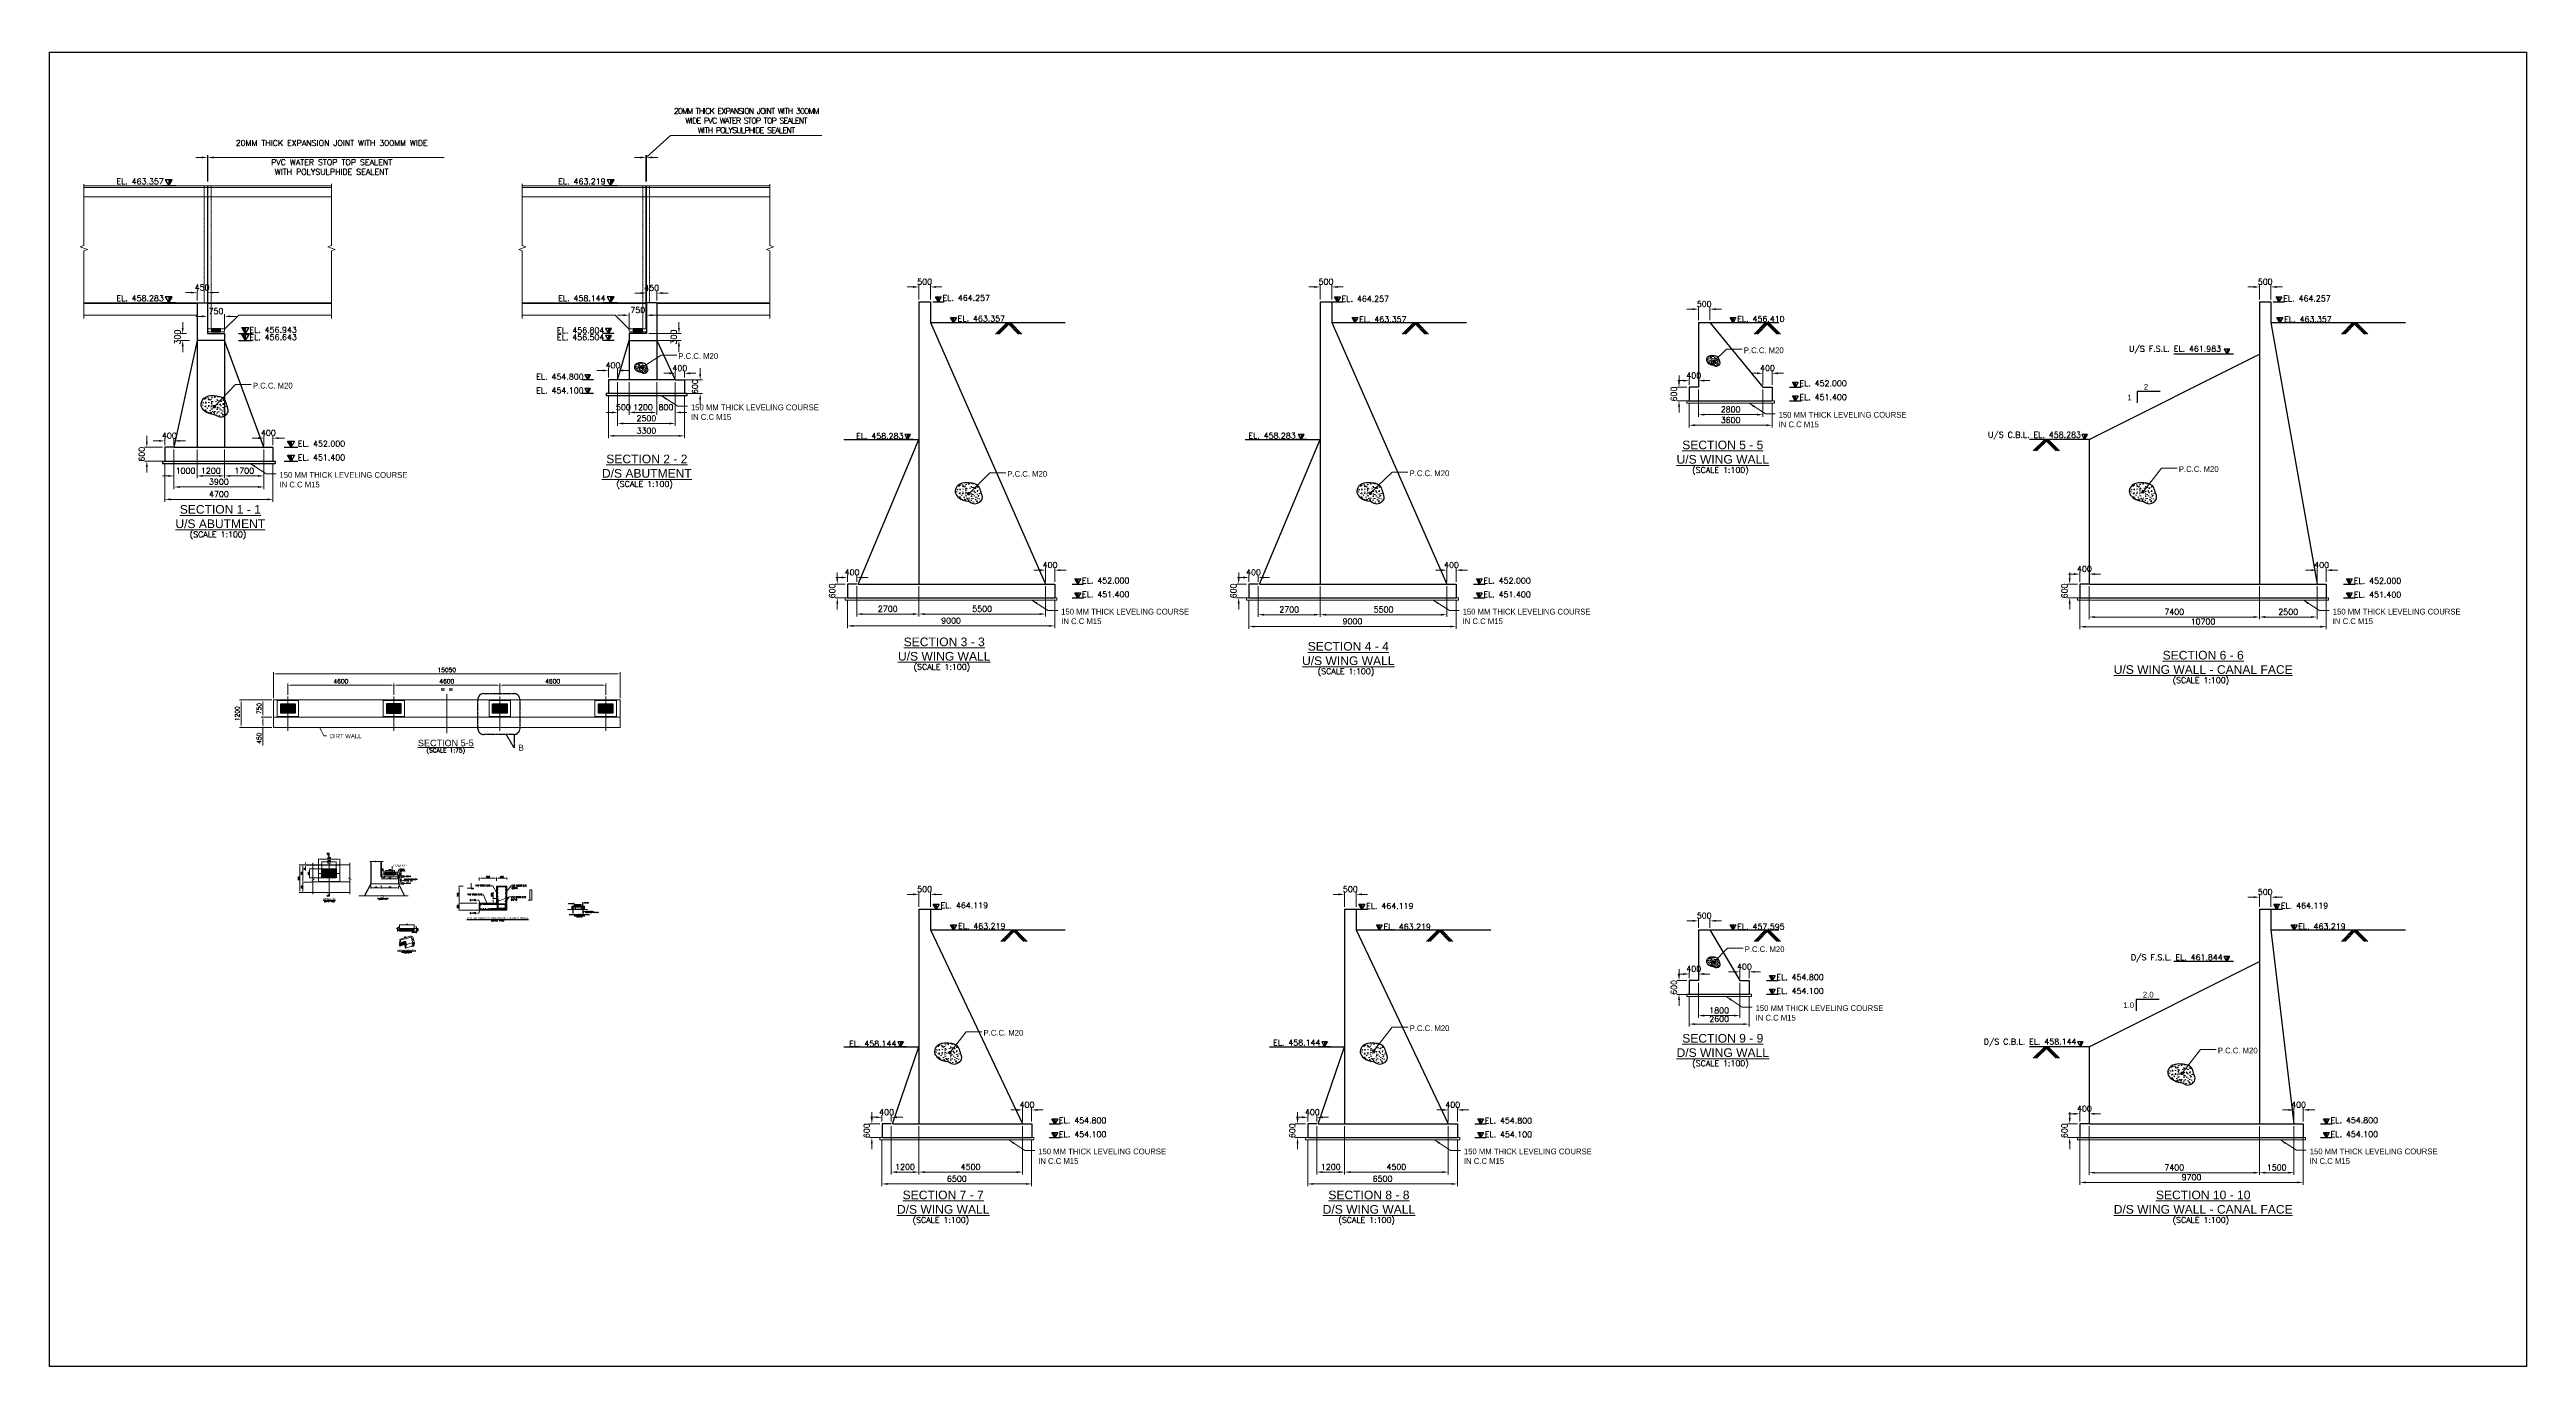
# Model space of a CAD drawing. Extents: x 2542500 to 2835796, y -294794 to -159040.
# Drawn here: x 2675542 to 2783118, y -286124 to -228938 of the extents above; entities that cross this region are included whole.
import ezdxf
from ezdxf.enums import TextEntityAlignment as Align

# ---------------------------------------------------------------- set-up
doc = ezdxf.new("R2010")
doc.units = 0
doc.header["$LTSCALE"] = 8
doc.header["$MEASUREMENT"] = 0
doc.header["$PDMODE"] = 35
for name, pattern in [('CENTER2', [1.125, 0.75, -0.125, 0.125, -0.125]), ('DASHED', [0.75, 0.5, -0.25]), ('HIDDEN', [0.375, 0.25, -0.125]), ('PHANTOM2', [1.25, 0.625, -0.125, 0.125, -0.125, 0.125, -0.125])]:
    doc.linetypes.add(name, pattern=pattern)
doc.layers.get('0').update_dxf_attribs({"color": 22, "linetype": 'CONTINUOUS'})
doc.layers.get('DEFPOINTS').update_dxf_attribs({"linetype": 'CONTINUOUS'})
for name, color, linetype in [('BASE PLATE', 6, 'CONTINUOUS'), ('PUMP', 4, 'CONTINUOUS'), ('R_DETAIL', 6, 'PHANTOM2'), ('REINF', 1, 'CONTINUOUS'), ('TEXT M', 1, 'CONTINUOUS')]:
    doc.layers.add(name, color=color, linetype=linetype)
for name, color, linetype, lineweight in [('beams', 3, 'CONTINUOUS', 20), ('BEARING', 150, 'CONTINUOUS', 20), ('CENTER', 8, 'CENTER2', 9), ('CON-2', 1, 'CONTINUOUS', 30), ('DIMENSION', 8, 'CONTINUOUS', 18), ('HATCH SOLID', 253, 'CONTINUOUS', 5), ('LEVEL', 6, 'CONTINUOUS', 20), ('P.C.C', 105, 'CONTINUOUS', 9), ('R_DASHED', 183, 'HIDDEN', 9), ('R_DIMENSION', 8, 'CONTINUOUS', 15), ('R_HATCH SOLID', 253, 'CONTINUOUS', 5), ('R_TEXT G', 7, 'CONTINUOUS', 18), ('SEC MARK', 1, 'CONTINUOUS', 25), ('TEXT', 4, 'CONTINUOUS', 15), ('TEXT G', 7, 'CONTINUOUS', 18)]:
    doc.layers.add(name, color=color, linetype=linetype, lineweight=lineweight)
doc.layers.add('R_HATCH', color=7, linetype='CONTINUOUS', lineweight=9, true_color=0xd1d1ff)
doc.styles.add('ARIEL', font='arial.ttf')
doc.styles.add('ROMANDS', font='romand.shx')
doc.styles.add('ROMANS', font='romans.shx')
doc.styles.get("Standard").update_dxf_attribs({"font": ''})
doc.styles.add('TIMES NR', font='times.ttf')
doc.styles.get('Standard').set_extended_font_data('Univers')
doc.dimstyles.new('DIM-10', dxfattribs={"dimscale": 10, "dimtxt": 2.5, "dimasz": 2.5, "dimexe": 1, "dimexo": 1, "dimgap": 1, "dimtad": 1, "dimdec": 0, "dimzin": 0, "dimdsep": 46, "dimtxsty": 'ROMANS', "dimcen": 1, "dimclrd": 256, "dimclre": 256, "dimclrt": 7, "dimadec": 0, "dimazin": 0, "dimtfac": 1, "dimtdec": 0, "dimtofl": 0, "dimtmove": 0, "dimatfit": 3, "dimfxl": 1, "dimtolj": 1, "dimtzin": 0, "dimlwd": 9, "dimlwe": 5, "dimarcsym": 0})
doc.dimstyles.new('DIM-10$0', dxfattribs={"dimscale": 10, "dimtxt": 2.5, "dimasz": 2.5, "dimexe": 1, "dimexo": 1, "dimgap": 1, "dimtad": 1, "dimdec": 0, "dimzin": 0, "dimdsep": 46, "dimtxsty": 'ROMANS', "dimcen": 1, "dimclrd": 256, "dimclre": 256, "dimclrt": 7, "dimadec": 0, "dimazin": 0, "dimtfac": 1, "dimtdec": 0, "dimtofl": 0, "dimtmove": 0, "dimatfit": 3, "dimfxl": 1, "dimtolj": 1, "dimtzin": 0, "dimlwd": 9, "dimlwe": 5, "dimarcsym": 0})
doc.dimstyles.new('DIM-20', dxfattribs={"dimscale": 20, "dimtxt": 2.5, "dimasz": 2.5, "dimexe": 1, "dimexo": 1, "dimgap": 1, "dimtad": 1, "dimdec": 0, "dimzin": 0, "dimdsep": 46, "dimtxsty": 'ROMANS', "dimcen": 1, "dimclrd": 256, "dimclre": 256, "dimclrt": 7, "dimadec": 0, "dimazin": 0, "dimtfac": 1, "dimtdec": 0, "dimtofl": 0, "dimtmove": 0, "dimatfit": 3, "dimfxl": 1, "dimtolj": 1, "dimtzin": 0, "dimlwd": 9, "dimlwe": 5, "dimarcsym": 0})
doc.dimstyles.new('DIM-25', dxfattribs={"dimscale": 25, "dimtxt": 2.5, "dimasz": 2.5, "dimexe": 1, "dimexo": 1, "dimgap": 1, "dimtad": 1, "dimdec": 0, "dimzin": 0, "dimdsep": 46, "dimtxsty": 'ROMANS', "dimcen": 1, "dimclrd": 256, "dimclre": 256, "dimclrt": 7, "dimadec": 0, "dimazin": 0, "dimtfac": 1, "dimtdec": 0, "dimtofl": 0, "dimtmove": 0, "dimatfit": 3, "dimfxl": 1, "dimtolj": 1, "dimtzin": 0, "dimlwd": 9, "dimlwe": 5, "dimarcsym": 0})
doc.dimstyles.new('DIM-75', dxfattribs={"dimscale": 75, "dimtxt": 2, "dimasz": 2, "dimexe": 1, "dimexo": 1, "dimgap": 1, "dimtad": 1, "dimdec": 0, "dimzin": 0, "dimdsep": 46, "dimtxsty": 'ROMANS', "dimcen": 1, "dimclrd": 256, "dimclre": 256, "dimclrt": 7, "dimadec": 0, "dimazin": 0, "dimtfac": 1, "dimtdec": 0, "dimtofl": 0, "dimtmove": 0, "dimatfit": 3, "dimfxl": 1, "dimtolj": 1, "dimtzin": 0, "dimlwd": 9, "dimlwe": 5, "dimarcsym": 0})
doc.dimstyles.new('DIM-75$0', dxfattribs={"dimscale": 75, "dimtxt": 2, "dimasz": 2, "dimexe": 1, "dimexo": 1, "dimgap": 1, "dimtad": 1, "dimdec": 0, "dimzin": 0, "dimdsep": 46, "dimtxsty": 'ROMANS', "dimcen": 1, "dimclrd": 256, "dimclre": 256, "dimclrt": 7, "dimadec": 0, "dimazin": 0, "dimtfac": 1, "dimtdec": 0, "dimtofl": 0, "dimtmove": 0, "dimatfit": 3, "dimfxl": 1, "dimtolj": 1, "dimtzin": 0, "dimlwd": 9, "dimlwe": 5, "dimarcsym": 0})

# ---------------------------------------------------------------- blocks, each defined once
blk = doc.blocks.new('A$C71181FDA')
at = {"layer": 'HATCH SOLID', "ltscale": 100}
blk.add_hatch(color=256, dxfattribs=at).paths.add_polyline_path([(948, 0), (948, 828), (474, 828)])
at = {"layer": 'SEC MARK'}
for p, q in [((0, 0), (1896, 0)), ((948, 828), (948, 0))]:
    blk.add_line(p, q, dxfattribs=at)
blk.add_lwpolyline([(948, 0), (474, 828), (1422, 828), (948, 0)], dxfattribs=at)
blk = doc.blocks.new('*D175')
at = {"layer": 'DEFPOINTS', "color": 0, "ltscale": 0.13}
for p in [(2682397, -239495), (2681947, -239933), (2682397, -239933)]:
    blk.add_point(p, dxfattribs=at)
at = {"layer": 'R_DIMENSION', "lineweight": 9, "ltscale": 0.13}
for p, q in [((2681697, -239495), (2681447, -239495)), ((2682647, -239495), (2682897, -239495))]:
    blk.add_line(p, q, dxfattribs=at)
at = {"layer": 'R_DIMENSION', "lineweight": 5, "ltscale": 0.13}
for p, q in [((2681947, -239833), (2681947, -239395)), ((2682397, -239833), (2682397, -239395))]:
    blk.add_line(p, q, dxfattribs=at)
at = {"layer": 'R_DIMENSION', "ltscale": 0.13}
for points in [[(2681697, -239453), (2681697, -239536), (2681947, -239495)], [(2682647, -239453), (2682647, -239536), (2682397, -239495)]]:
    blk.add_solid(points, dxfattribs=at)
at = {"layer": 'R_DIMENSION', "color": 7, "lineweight": 13, "ltscale": 0.13, "insert": (2682172, -239270), "char_height": 250, "attachment_point": 5, "style": 'ROMANS'}
blk.add_mtext('\\A1;450', dxfattribs=at)
blk = doc.blocks.new('*D176')
at = {"layer": 'DEFPOINTS', "color": 0, "ltscale": 0.13}
for p in [(2682397, -239933), (2682397, -240524), (2683147, -241273)]:
    blk.add_point(p, dxfattribs=at)
at = {"layer": 'R_DIMENSION', "lineweight": 9, "ltscale": 0.13}
for p, q in [((2682147, -240524), (2681897, -240524)), ((2683397, -240524), (2683647, -240524))]:
    blk.add_line(p, q, dxfattribs=at)
at = {"layer": 'R_DIMENSION', "lineweight": 5, "ltscale": 0.13}
for p, q in [((2682397, -240033), (2682397, -240624)), ((2683147, -241173), (2683147, -240424))]:
    blk.add_line(p, q, dxfattribs=at)
at = {"layer": 'R_DIMENSION', "ltscale": 0.13}
for points in [[(2682147, -240482), (2682147, -240565), (2682397, -240524)], [(2683397, -240482), (2683397, -240565), (2683147, -240524)]]:
    blk.add_solid(points, dxfattribs=at)
at = {"layer": 'R_DIMENSION', "color": 7, "lineweight": 13, "ltscale": 0.13, "insert": (2682772, -240299), "char_height": 250, "attachment_point": 5, "style": 'ROMANS'}
blk.add_mtext('\\A1;750', dxfattribs=at)
blk = doc.blocks.new('*D177')
at = {"layer": 'DEFPOINTS', "color": 0, "ltscale": 0.13}
for p in [(2680947, -246211), (2681947, -246211), (2681947, -247454)]:
    blk.add_point(p, dxfattribs=at)
at = {"layer": 'R_DIMENSION', "lineweight": 5, "ltscale": 0.13}
for p, q in [((2680947, -246311), (2680947, -247554)), ((2681947, -246311), (2681947, -247554))]:
    blk.add_line(p, q, dxfattribs=at)
at = {"layer": 'R_DIMENSION', "lineweight": 9, "ltscale": 0.13}
for p, q in [((2680697, -247454), (2680447, -247454)), ((2682197, -247454), (2682447, -247454))]:
    blk.add_line(p, q, dxfattribs=at)
at = {"layer": 'R_DIMENSION', "ltscale": 0.13}
for points in [[(2680697, -247413), (2680697, -247496), (2680947, -247454)], [(2682197, -247413), (2682197, -247496), (2681947, -247454)]]:
    blk.add_solid(points, dxfattribs=at)
at = {"layer": 'R_DIMENSION', "color": 7, "lineweight": 13, "ltscale": 0.13, "insert": (2681447, -247229), "char_height": 250, "attachment_point": 5, "style": 'ROMANS'}
blk.add_mtext('\\A1;1000', dxfattribs=at)
blk = doc.blocks.new('*D178')
at = {"layer": 'DEFPOINTS', "color": 0, "ltscale": 0.13}
for p in [(2681947, -246211), (2683147, -246211), (2683147, -247454)]:
    blk.add_point(p, dxfattribs=at)
at = {"layer": 'R_DIMENSION', "lineweight": 5, "ltscale": 0.13}
for p, q in [((2681947, -246311), (2681947, -247554)), ((2683147, -246311), (2683147, -247554))]:
    blk.add_line(p, q, dxfattribs=at)
at = {"layer": 'R_DIMENSION', "lineweight": 9, "ltscale": 0.13}
blk.add_line((2682197, -247454), (2682897, -247454), dxfattribs=at)
at = {"layer": 'R_DIMENSION', "ltscale": 0.13}
for points in [[(2682197, -247413), (2682197, -247496), (2681947, -247454)], [(2682897, -247413), (2682897, -247496), (2683147, -247454)]]:
    blk.add_solid(points, dxfattribs=at)
at = {"layer": 'R_DIMENSION', "color": 7, "lineweight": 13, "ltscale": 0.13, "insert": (2682547, -247229), "char_height": 250, "attachment_point": 5, "style": 'ROMANS'}
blk.add_mtext('\\A1;1200', dxfattribs=at)
blk = doc.blocks.new('*D179')
at = {"layer": 'DEFPOINTS', "color": 0, "ltscale": 0.13}
for p in [(2683147, -246211), (2684847, -246211), (2684847, -247454)]:
    blk.add_point(p, dxfattribs=at)
at = {"layer": 'R_DIMENSION', "lineweight": 5, "ltscale": 0.13}
for p, q in [((2683147, -246311), (2683147, -247554)), ((2684847, -246311), (2684847, -247554))]:
    blk.add_line(p, q, dxfattribs=at)
at = {"layer": 'R_DIMENSION', "lineweight": 9, "ltscale": 0.13}
blk.add_line((2683397, -247454), (2684597, -247454), dxfattribs=at)
at = {"layer": 'R_DIMENSION', "ltscale": 0.13}
for points in [[(2683397, -247413), (2683397, -247496), (2683147, -247454)], [(2684597, -247413), (2684597, -247496), (2684847, -247454)]]:
    blk.add_solid(points, dxfattribs=at)
at = {"layer": 'R_DIMENSION', "color": 7, "lineweight": 13, "ltscale": 0.13, "insert": (2683997, -247229), "char_height": 250, "attachment_point": 5, "style": 'ROMANS'}
blk.add_mtext('\\A1;1700', dxfattribs=at)
blk = doc.blocks.new('*D180')
at = {"layer": 'DEFPOINTS', "color": 0, "ltscale": 0.13}
for p in [(2680547, -245932), (2680547, -246211), (2680947, -246211)]:
    blk.add_point(p, dxfattribs=at)
at = {"layer": 'R_DIMENSION', "lineweight": 9, "ltscale": 0.13}
for p, q in [((2680297, -245932), (2680047, -245932)), ((2681197, -245932), (2681447, -245932))]:
    blk.add_line(p, q, dxfattribs=at)
at = {"layer": 'R_DIMENSION', "lineweight": 5, "ltscale": 0.13}
for p, q in [((2680547, -246111), (2680547, -245832)), ((2680947, -246111), (2680947, -245832))]:
    blk.add_line(p, q, dxfattribs=at)
at = {"layer": 'R_DIMENSION', "ltscale": 0.13}
for points in [[(2680297, -245890), (2680297, -245974), (2680547, -245932)], [(2681197, -245890), (2681197, -245974), (2680947, -245932)]]:
    blk.add_solid(points, dxfattribs=at)
at = {"layer": 'R_DIMENSION', "color": 7, "lineweight": 13, "ltscale": 0.13, "insert": (2680747, -245707), "char_height": 250, "attachment_point": 5, "style": 'ROMANS'}
blk.add_mtext('\\A1;400', dxfattribs=at)
blk = doc.blocks.new('*D181')
at = {"layer": 'DEFPOINTS', "color": 0, "ltscale": 0.13}
for p in [(2684847, -246211), (2685247, -245811), (2685247, -246211)]:
    blk.add_point(p, dxfattribs=at)
at = {"layer": 'R_DIMENSION', "lineweight": 9, "ltscale": 0.13}
for p, q in [((2684597, -245811), (2684347, -245811)), ((2685497, -245811), (2685747, -245811))]:
    blk.add_line(p, q, dxfattribs=at)
at = {"layer": 'R_DIMENSION', "lineweight": 5, "ltscale": 0.13}
for p, q in [((2684847, -246111), (2684847, -245711)), ((2685247, -246111), (2685247, -245711))]:
    blk.add_line(p, q, dxfattribs=at)
at = {"layer": 'R_DIMENSION', "ltscale": 0.13}
for points in [[(2684597, -245769), (2684597, -245853), (2684847, -245811)], [(2685497, -245769), (2685497, -245853), (2685247, -245811)]]:
    blk.add_solid(points, dxfattribs=at)
at = {"layer": 'R_DIMENSION', "color": 7, "lineweight": 13, "ltscale": 0.13, "insert": (2685047, -245586), "char_height": 250, "attachment_point": 5, "style": 'ROMANS'}
blk.add_mtext('\\A1;400', dxfattribs=at)
blk = doc.blocks.new('*D182')
at = {"layer": 'DEFPOINTS', "color": 0, "ltscale": 0.13}
for p in [(2680547, -246811), (2685247, -246811), (2685247, -248472)]:
    blk.add_point(p, dxfattribs=at)
at = {"layer": 'R_DIMENSION', "lineweight": 5, "ltscale": 0.13}
for p, q in [((2680547, -246911), (2680547, -248572)), ((2685247, -246911), (2685247, -248572))]:
    blk.add_line(p, q, dxfattribs=at)
at = {"layer": 'R_DIMENSION', "lineweight": 9, "ltscale": 0.13}
blk.add_line((2680797, -248472), (2684997, -248472), dxfattribs=at)
at = {"layer": 'R_DIMENSION', "ltscale": 0.13}
for points in [[(2680797, -248430), (2680797, -248513), (2680547, -248472)], [(2684997, -248430), (2684997, -248513), (2685247, -248472)]]:
    blk.add_solid(points, dxfattribs=at)
at = {"layer": 'R_DIMENSION', "color": 7, "lineweight": 13, "ltscale": 0.13, "insert": (2682897, -248247), "char_height": 250, "attachment_point": 5, "style": 'ROMANS'}
blk.add_mtext('\\A1;4700', dxfattribs=at)
blk = doc.blocks.new('*D183')
at = {"layer": 'DEFPOINTS', "color": 0, "ltscale": 0.13}
for p in [(2680947, -246211), (2684847, -246211), (2684847, -247933)]:
    blk.add_point(p, dxfattribs=at)
at = {"layer": 'R_DIMENSION', "lineweight": 5, "ltscale": 0.13}
for p, q in [((2680947, -246311), (2680947, -248033)), ((2684847, -246311), (2684847, -248033))]:
    blk.add_line(p, q, dxfattribs=at)
at = {"layer": 'R_DIMENSION', "lineweight": 9, "ltscale": 0.13}
blk.add_line((2681197, -247933), (2684597, -247933), dxfattribs=at)
at = {"layer": 'R_DIMENSION', "ltscale": 0.13}
for points in [[(2681197, -247892), (2681197, -247975), (2680947, -247933)], [(2684597, -247892), (2684597, -247975), (2684847, -247933)]]:
    blk.add_solid(points, dxfattribs=at)
at = {"layer": 'R_DIMENSION', "color": 7, "lineweight": 13, "ltscale": 0.13, "insert": (2682897, -247708), "char_height": 250, "attachment_point": 5, "style": 'ROMANS'}
blk.add_mtext('\\A1;3900', dxfattribs=at)
blk = doc.blocks.new('*D191')
at = {"layer": 'DEFPOINTS', "color": 0, "ltscale": 0.13}
for p in [(2701466, -239513), (2701466, -239933), (2701916, -239933)]:
    blk.add_point(p, dxfattribs=at)
at = {"layer": 'R_DIMENSION', "lineweight": 9, "ltscale": 0.13}
for p, q in [((2701216, -239513), (2700966, -239513)), ((2702166, -239513), (2702416, -239513))]:
    blk.add_line(p, q, dxfattribs=at)
at = {"layer": 'R_DIMENSION', "lineweight": 5, "ltscale": 0.13}
for p, q in [((2701466, -239833), (2701466, -239413)), ((2701916, -239833), (2701916, -239413))]:
    blk.add_line(p, q, dxfattribs=at)
at = {"layer": 'R_DIMENSION', "ltscale": 0.13}
for points in [[(2701216, -239472), (2701216, -239555), (2701466, -239513)], [(2702166, -239472), (2702166, -239555), (2701916, -239513)]]:
    blk.add_solid(points, dxfattribs=at)
at = {"layer": 'R_DIMENSION', "color": 7, "lineweight": 13, "ltscale": 0.13, "insert": (2701691, -239288), "char_height": 250, "attachment_point": 5, "style": 'ROMANS'}
blk.add_mtext('\\A1;450', dxfattribs=at)
blk = doc.blocks.new('*D192')
at = {"layer": 'DEFPOINTS', "color": 0, "ltscale": 0.13}
for p in [(2701466, -239933), (2701466, -240475), (2700716, -241273)]:
    blk.add_point(p, dxfattribs=at)
at = {"layer": 'R_DIMENSION', "lineweight": 9, "ltscale": 0.13}
for p, q in [((2700466, -240475), (2700216, -240475)), ((2701716, -240475), (2701966, -240475))]:
    blk.add_line(p, q, dxfattribs=at)
at = {"layer": 'R_DIMENSION', "lineweight": 5, "ltscale": 0.13}
for p, q in [((2700716, -241173), (2700716, -240375)), ((2701466, -240033), (2701466, -240575))]:
    blk.add_line(p, q, dxfattribs=at)
at = {"layer": 'R_DIMENSION', "ltscale": 0.13}
for points in [[(2700466, -240433), (2700466, -240516), (2700716, -240475)], [(2701716, -240433), (2701716, -240516), (2701466, -240475)]]:
    blk.add_solid(points, dxfattribs=at)
at = {"layer": 'R_DIMENSION', "color": 7, "lineweight": 13, "ltscale": 0.13, "insert": (2701091, -240250), "char_height": 250, "attachment_point": 5, "style": 'ROMANS'}
blk.add_mtext('\\A1;750', dxfattribs=at)
blk = doc.blocks.new('*D184')
at = {"layer": 'DEFPOINTS', "color": 0, "ltscale": 0.13}
for p in [(2701916, -243277), (2702716, -243277), (2701916, -244697)]:
    blk.add_point(p, dxfattribs=at)
at = {"layer": 'R_DIMENSION', "lineweight": 5, "ltscale": 0.13}
for p, q in [((2701916, -243377), (2701916, -244797)), ((2702716, -243377), (2702716, -244797))]:
    blk.add_line(p, q, dxfattribs=at)
at = {"layer": 'R_DIMENSION', "lineweight": 9, "ltscale": 0.13}
for p, q in [((2701666, -244697), (2701416, -244697)), ((2702966, -244697), (2703216, -244697))]:
    blk.add_line(p, q, dxfattribs=at)
at = {"layer": 'R_DIMENSION', "ltscale": 0.13}
for points in [[(2701666, -244655), (2701666, -244738), (2701916, -244697)], [(2702966, -244655), (2702966, -244738), (2702716, -244697)]]:
    blk.add_solid(points, dxfattribs=at)
at = {"layer": 'R_DIMENSION', "color": 7, "lineweight": 13, "ltscale": 0.13, "insert": (2702316, -244472), "char_height": 250, "attachment_point": 5, "style": 'ROMANS'}
blk.add_mtext('\\A1;800', dxfattribs=at)
blk = doc.blocks.new('*D185')
at = {"layer": 'DEFPOINTS', "color": 0, "ltscale": 0.13}
for p in [(2700716, -243277), (2701916, -243277), (2700716, -244697)]:
    blk.add_point(p, dxfattribs=at)
at = {"layer": 'R_DIMENSION', "lineweight": 5, "ltscale": 0.13}
for p, q in [((2700716, -243377), (2700716, -244797)), ((2701916, -243377), (2701916, -244797))]:
    blk.add_line(p, q, dxfattribs=at)
at = {"layer": 'R_DIMENSION', "lineweight": 9, "ltscale": 0.13}
blk.add_line((2701666, -244697), (2700966, -244697), dxfattribs=at)
at = {"layer": 'R_DIMENSION', "ltscale": 0.13}
for points in [[(2700966, -244655), (2700966, -244738), (2700716, -244697)], [(2701666, -244655), (2701666, -244738), (2701916, -244697)]]:
    blk.add_solid(points, dxfattribs=at)
at = {"layer": 'R_DIMENSION', "color": 7, "lineweight": 13, "ltscale": 0.13, "insert": (2701316, -244472), "char_height": 250, "attachment_point": 5, "style": 'ROMANS'}
blk.add_mtext('\\A1;1200', dxfattribs=at)
blk = doc.blocks.new('*D186')
at = {"layer": 'DEFPOINTS', "color": 0, "ltscale": 0.13}
for p in [(2700216, -243277), (2700716, -243277), (2700216, -244697)]:
    blk.add_point(p, dxfattribs=at)
at = {"layer": 'R_DIMENSION', "lineweight": 5, "ltscale": 0.13}
for p, q in [((2700216, -243377), (2700216, -244797)), ((2700716, -243377), (2700716, -244797))]:
    blk.add_line(p, q, dxfattribs=at)
at = {"layer": 'R_DIMENSION', "lineweight": 9, "ltscale": 0.13}
for p, q in [((2699966, -244697), (2699716, -244697)), ((2700966, -244697), (2701216, -244697))]:
    blk.add_line(p, q, dxfattribs=at)
at = {"layer": 'R_DIMENSION', "ltscale": 0.13}
for points in [[(2699966, -244655), (2699966, -244738), (2700216, -244697)], [(2700966, -244655), (2700966, -244738), (2700716, -244697)]]:
    blk.add_solid(points, dxfattribs=at)
at = {"layer": 'R_DIMENSION', "color": 7, "lineweight": 13, "ltscale": 0.13, "insert": (2700466, -244472), "char_height": 250, "attachment_point": 5, "style": 'ROMANS'}
blk.add_mtext('\\A1;500', dxfattribs=at)
blk = doc.blocks.new('*D187')
at = {"layer": 'DEFPOINTS', "color": 0, "ltscale": 0.13}
for p in [(2703116, -242998), (2702716, -243277), (2703116, -243277)]:
    blk.add_point(p, dxfattribs=at)
at = {"layer": 'R_DIMENSION', "lineweight": 9, "ltscale": 0.13}
for p, q in [((2702466, -242998), (2702216, -242998)), ((2703366, -242998), (2703616, -242998))]:
    blk.add_line(p, q, dxfattribs=at)
at = {"layer": 'R_DIMENSION', "lineweight": 5, "ltscale": 0.13}
for p, q in [((2702716, -243177), (2702716, -242898)), ((2703116, -243177), (2703116, -242898))]:
    blk.add_line(p, q, dxfattribs=at)
at = {"layer": 'R_DIMENSION', "ltscale": 0.13}
for points in [[(2702466, -242956), (2702466, -243040), (2702716, -242998)], [(2703366, -242956), (2703366, -243040), (2703116, -242998)]]:
    blk.add_solid(points, dxfattribs=at)
at = {"layer": 'R_DIMENSION', "color": 7, "lineweight": 13, "ltscale": 0.13, "insert": (2702916, -242773), "char_height": 250, "attachment_point": 5, "style": 'ROMANS'}
blk.add_mtext('\\A1;400', dxfattribs=at)
blk = doc.blocks.new('*D188')
at = {"layer": 'DEFPOINTS', "color": 0, "ltscale": 0.13}
for p in [(2699816, -242877), (2699816, -243277), (2700216, -243277)]:
    blk.add_point(p, dxfattribs=at)
at = {"layer": 'R_DIMENSION', "lineweight": 9, "ltscale": 0.13}
for p, q in [((2699566, -242877), (2699316, -242877)), ((2700466, -242877), (2700716, -242877))]:
    blk.add_line(p, q, dxfattribs=at)
at = {"layer": 'R_DIMENSION', "lineweight": 5, "ltscale": 0.13}
for p, q in [((2699816, -243177), (2699816, -242777)), ((2700216, -243177), (2700216, -242777))]:
    blk.add_line(p, q, dxfattribs=at)
at = {"layer": 'R_DIMENSION', "ltscale": 0.13}
for points in [[(2699566, -242835), (2699566, -242919), (2699816, -242877)], [(2700466, -242835), (2700466, -242919), (2700216, -242877)]]:
    blk.add_solid(points, dxfattribs=at)
at = {"layer": 'R_DIMENSION', "color": 7, "lineweight": 13, "ltscale": 0.13, "insert": (2700016, -242652), "char_height": 250, "attachment_point": 5, "style": 'ROMANS'}
blk.add_mtext('\\A1;400', dxfattribs=at)
blk = doc.blocks.new('*D189')
at = {"layer": 'DEFPOINTS', "color": 0, "ltscale": 0.13}
for p in [(2699816, -243877), (2703116, -243877), (2699816, -245714)]:
    blk.add_point(p, dxfattribs=at)
at = {"layer": 'R_DIMENSION', "lineweight": 5, "ltscale": 0.13}
for p, q in [((2699816, -243977), (2699816, -245814)), ((2703116, -243977), (2703116, -245814))]:
    blk.add_line(p, q, dxfattribs=at)
at = {"layer": 'R_DIMENSION', "lineweight": 9, "ltscale": 0.13}
blk.add_line((2702866, -245714), (2700066, -245714), dxfattribs=at)
at = {"layer": 'R_DIMENSION', "ltscale": 0.13}
for points in [[(2700066, -245673), (2700066, -245756), (2699816, -245714)], [(2702866, -245673), (2702866, -245756), (2703116, -245714)]]:
    blk.add_solid(points, dxfattribs=at)
at = {"layer": 'R_DIMENSION', "color": 7, "lineweight": 13, "ltscale": 0.13, "insert": (2701466, -245489), "char_height": 250, "attachment_point": 5, "style": 'ROMANS'}
blk.add_mtext('\\A1;3300', dxfattribs=at)
blk = doc.blocks.new('*D190')
at = {"layer": 'DEFPOINTS', "color": 0, "ltscale": 0.13}
for p in [(2700216, -243277), (2702716, -243277), (2700216, -245176)]:
    blk.add_point(p, dxfattribs=at)
at = {"layer": 'R_DIMENSION', "lineweight": 5, "ltscale": 0.13}
for p, q in [((2700216, -243377), (2700216, -245276)), ((2702716, -243377), (2702716, -245276))]:
    blk.add_line(p, q, dxfattribs=at)
at = {"layer": 'R_DIMENSION', "lineweight": 9, "ltscale": 0.13}
blk.add_line((2702466, -245176), (2700466, -245176), dxfattribs=at)
at = {"layer": 'R_DIMENSION', "ltscale": 0.13}
for points in [[(2700466, -245134), (2700466, -245218), (2700216, -245176)], [(2702466, -245134), (2702466, -245218), (2702716, -245176)]]:
    blk.add_solid(points, dxfattribs=at)
at = {"layer": 'R_DIMENSION', "color": 7, "lineweight": 13, "ltscale": 0.13, "insert": (2701466, -244951), "char_height": 250, "attachment_point": 5, "style": 'ROMANS'}
blk.add_mtext('\\A1;2500', dxfattribs=at)
blk = doc.blocks.new('*D193')
at = {"layer": 'DEFPOINTS', "color": 0, "ltscale": 0.13}
for p in [(2681325, -241573), (2681588, -241273), (2681717, -241573)]:
    blk.add_point(p, dxfattribs=at)
at = {"layer": 'R_DIMENSION', "lineweight": 9, "ltscale": 0.13}
for p, q in [((2681325, -241023), (2681325, -240773)), ((2681325, -241823), (2681325, -242073))]:
    blk.add_line(p, q, dxfattribs=at)
at = {"layer": 'R_DIMENSION', "lineweight": 5, "ltscale": 0.13}
for p, q in [((2681488, -241273), (2681225, -241273)), ((2681617, -241573), (2681225, -241573))]:
    blk.add_line(p, q, dxfattribs=at)
at = {"layer": 'R_DIMENSION', "ltscale": 0.13}
for points in [[(2681283, -241023), (2681367, -241023), (2681325, -241273)], [(2681283, -241823), (2681367, -241823), (2681325, -241573)]]:
    blk.add_solid(points, dxfattribs=at)
at = {"layer": 'R_DIMENSION', "color": 7, "lineweight": 13, "ltscale": 0.13, "insert": (2681100, -241423), "char_height": 250, "attachment_point": 5, "rotation": 90, "style": 'ROMANS'}
blk.add_mtext('\\A1;300', dxfattribs=at)
blk = doc.blocks.new('*D194')
at = {"layer": 'DEFPOINTS', "color": 0, "ltscale": 0.13}
for p in [(2701466, -241273), (2701466, -241573), (2702878, -241573)]:
    blk.add_point(p, dxfattribs=at)
at = {"layer": 'R_DIMENSION', "lineweight": 9, "ltscale": 0.13}
for p, q in [((2702878, -241023), (2702878, -240773)), ((2702878, -241823), (2702878, -242073))]:
    blk.add_line(p, q, dxfattribs=at)
at = {"layer": 'R_DIMENSION', "lineweight": 5, "ltscale": 0.13}
for p, q in [((2701566, -241273), (2702978, -241273)), ((2701566, -241573), (2702978, -241573))]:
    blk.add_line(p, q, dxfattribs=at)
at = {"layer": 'R_DIMENSION', "ltscale": 0.13}
for points in [[(2702836, -241023), (2702920, -241023), (2702878, -241273)], [(2702836, -241823), (2702920, -241823), (2702878, -241573)]]:
    blk.add_solid(points, dxfattribs=at)
at = {"layer": 'R_DIMENSION', "color": 7, "lineweight": 13, "ltscale": 0.13, "insert": (2702653, -241423), "char_height": 250, "attachment_point": 5, "rotation": 90, "style": 'ROMANS'}
blk.add_mtext('\\A1;300', dxfattribs=at)
blk = doc.blocks.new('*D195')
at = {"layer": 'DEFPOINTS', "color": 0, "ltscale": 0.13}
for p in [(2680547, -246211), (2679767, -246811), (2680547, -246811)]:
    blk.add_point(p, dxfattribs=at)
at = {"layer": 'R_DIMENSION', "lineweight": 5, "ltscale": 0.13}
for p, q in [((2680447, -246211), (2679667, -246211)), ((2680447, -246811), (2679667, -246811))]:
    blk.add_line(p, q, dxfattribs=at)
at = {"layer": 'R_DIMENSION', "lineweight": 9, "ltscale": 0.13}
for p, q in [((2679767, -245961), (2679767, -245711)), ((2679767, -247061), (2679767, -247311))]:
    blk.add_line(p, q, dxfattribs=at)
at = {"layer": 'R_DIMENSION', "ltscale": 0.13}
for points in [[(2679726, -245961), (2679809, -245961), (2679767, -246211)], [(2679726, -247061), (2679809, -247061), (2679767, -246811)]]:
    blk.add_solid(points, dxfattribs=at)
at = {"layer": 'R_DIMENSION', "color": 7, "lineweight": 13, "ltscale": 0.13, "insert": (2679542, -246511), "char_height": 250, "attachment_point": 5, "rotation": 90, "style": 'ROMANS'}
blk.add_mtext('\\A1;600', dxfattribs=at)
blk = doc.blocks.new('*D196')
at = {"layer": 'DEFPOINTS', "color": 0, "ltscale": 0.13}
for p in [(2702916, -243277), (2702916, -243877), (2703801, -243877)]:
    blk.add_point(p, dxfattribs=at)
at = {"layer": 'R_DIMENSION', "lineweight": 9, "ltscale": 0.13}
for p, q in [((2703801, -243027), (2703801, -242777)), ((2703801, -244127), (2703801, -244377))]:
    blk.add_line(p, q, dxfattribs=at)
at = {"layer": 'R_DIMENSION', "lineweight": 5, "ltscale": 0.13}
for p, q in [((2703016, -243277), (2703901, -243277)), ((2703016, -243877), (2703901, -243877))]:
    blk.add_line(p, q, dxfattribs=at)
at = {"layer": 'R_DIMENSION', "ltscale": 0.13}
for points in [[(2703759, -243027), (2703843, -243027), (2703801, -243277)], [(2703759, -244127), (2703843, -244127), (2703801, -243877)]]:
    blk.add_solid(points, dxfattribs=at)
at = {"layer": 'R_DIMENSION', "color": 7, "lineweight": 13, "ltscale": 0.13, "insert": (2703576, -243577), "char_height": 250, "attachment_point": 5, "rotation": 90, "style": 'ROMANS'}
blk.add_mtext('\\A1;600', dxfattribs=at)
blk = doc.blocks.new('*D209')
at = {"layer": 'DEFPOINTS', "color": 0, "ltscale": 0.13}
for p in [(2710597, -252147), (2713297, -252147), (2713297, -253451)]:
    blk.add_point(p, dxfattribs=at)
at = {"layer": 'R_DIMENSION', "lineweight": 5, "ltscale": 0.13}
for p, q in [((2710597, -252247), (2710597, -253551)), ((2713297, -252247), (2713297, -253551))]:
    blk.add_line(p, q, dxfattribs=at)
at = {"layer": 'R_DIMENSION', "lineweight": 9, "ltscale": 0.13}
blk.add_line((2710847, -253451), (2713047, -253451), dxfattribs=at)
at = {"layer": 'R_DIMENSION', "ltscale": 0.13}
for points in [[(2710847, -253410), (2710847, -253493), (2710597, -253451)], [(2713047, -253410), (2713047, -253493), (2713297, -253451)]]:
    blk.add_solid(points, dxfattribs=at)
at = {"layer": 'R_DIMENSION', "color": 7, "lineweight": 13, "ltscale": 0.13, "insert": (2711947, -253226), "char_height": 250, "attachment_point": 5, "style": 'ROMANS'}
blk.add_mtext('\\A1;2700', dxfattribs=at)
blk = doc.blocks.new('*D210')
at = {"layer": 'DEFPOINTS', "color": 0, "ltscale": 0.13}
for p in [(2713297, -252147), (2718797, -252147), (2718797, -253451)]:
    blk.add_point(p, dxfattribs=at)
at = {"layer": 'R_DIMENSION', "lineweight": 5, "ltscale": 0.13}
for p, q in [((2713297, -252247), (2713297, -253551)), ((2718797, -252247), (2718797, -253551))]:
    blk.add_line(p, q, dxfattribs=at)
at = {"layer": 'R_DIMENSION', "lineweight": 9, "ltscale": 0.13}
blk.add_line((2713547, -253451), (2718547, -253451), dxfattribs=at)
at = {"layer": 'R_DIMENSION', "ltscale": 0.13}
for points in [[(2713547, -253410), (2713547, -253493), (2713297, -253451)], [(2718547, -253410), (2718547, -253493), (2718797, -253451)]]:
    blk.add_solid(points, dxfattribs=at)
at = {"layer": 'R_DIMENSION', "color": 7, "lineweight": 13, "ltscale": 0.13, "insert": (2716047, -253226), "char_height": 250, "attachment_point": 5, "style": 'ROMANS'}
blk.add_mtext('\\A1;5500', dxfattribs=at)
blk = doc.blocks.new('*D211')
at = {"layer": 'DEFPOINTS', "color": 0, "ltscale": 0.13}
for p in [(2719197, -251545), (2718797, -252147), (2719197, -252147)]:
    blk.add_point(p, dxfattribs=at)
at = {"layer": 'R_DIMENSION', "lineweight": 9, "ltscale": 0.13}
for p, q in [((2718547, -251545), (2718297, -251545)), ((2719447, -251545), (2719697, -251545))]:
    blk.add_line(p, q, dxfattribs=at)
at = {"layer": 'R_DIMENSION', "lineweight": 5, "ltscale": 0.13}
for p, q in [((2718797, -252047), (2718797, -251445)), ((2719197, -252047), (2719197, -251445))]:
    blk.add_line(p, q, dxfattribs=at)
at = {"layer": 'R_DIMENSION', "ltscale": 0.13}
for points in [[(2718547, -251503), (2718547, -251586), (2718797, -251545)], [(2719447, -251503), (2719447, -251586), (2719197, -251545)]]:
    blk.add_solid(points, dxfattribs=at)
at = {"layer": 'R_DIMENSION', "color": 7, "lineweight": 13, "ltscale": 0.13, "insert": (2718997, -251320), "char_height": 250, "attachment_point": 5, "style": 'ROMANS'}
blk.add_mtext('\\A1;400', dxfattribs=at)
blk = doc.blocks.new('*D212')
at = {"layer": 'DEFPOINTS', "color": 0, "ltscale": 0.13}
for p in [(2710197, -251864), (2710197, -252147), (2710597, -252147)]:
    blk.add_point(p, dxfattribs=at)
at = {"layer": 'R_DIMENSION', "lineweight": 9, "ltscale": 0.13}
for p, q in [((2709947, -251864), (2709697, -251864)), ((2710847, -251864), (2711097, -251864))]:
    blk.add_line(p, q, dxfattribs=at)
at = {"layer": 'R_DIMENSION', "lineweight": 5, "ltscale": 0.13}
for p, q in [((2710197, -252047), (2710197, -251764)), ((2710597, -252047), (2710597, -251764))]:
    blk.add_line(p, q, dxfattribs=at)
at = {"layer": 'R_DIMENSION', "ltscale": 0.13}
for points in [[(2709947, -251823), (2709947, -251906), (2710197, -251864)], [(2710847, -251823), (2710847, -251906), (2710597, -251864)]]:
    blk.add_solid(points, dxfattribs=at)
at = {"layer": 'R_DIMENSION', "color": 7, "lineweight": 13, "ltscale": 0.13, "insert": (2710397, -251639), "char_height": 250, "attachment_point": 5, "style": 'ROMANS'}
blk.add_mtext('\\A1;400', dxfattribs=at)
blk = doc.blocks.new('*D213')
at = {"layer": 'DEFPOINTS', "color": 0, "ltscale": 0.13}
for p in [(2709756, -252747), (2710197, -252147), (2710197, -252747)]:
    blk.add_point(p, dxfattribs=at)
at = {"layer": 'R_DIMENSION', "lineweight": 9, "ltscale": 0.13}
for p, q in [((2709756, -251897), (2709756, -251647)), ((2709756, -252997), (2709756, -253247))]:
    blk.add_line(p, q, dxfattribs=at)
at = {"layer": 'R_DIMENSION', "lineweight": 5, "ltscale": 0.13}
for p, q in [((2710097, -252147), (2709656, -252147)), ((2710097, -252747), (2709656, -252747))]:
    blk.add_line(p, q, dxfattribs=at)
at = {"layer": 'R_DIMENSION', "ltscale": 0.13}
for points in [[(2709714, -251897), (2709797, -251897), (2709756, -252147)], [(2709714, -252997), (2709797, -252997), (2709756, -252747)]]:
    blk.add_solid(points, dxfattribs=at)
at = {"layer": 'R_DIMENSION', "color": 7, "lineweight": 13, "ltscale": 0.13, "insert": (2709531, -252447), "char_height": 250, "attachment_point": 5, "rotation": 90, "style": 'ROMANS'}
blk.add_mtext('\\A1;600', dxfattribs=at)
blk = doc.blocks.new('*D214')
at = {"layer": 'DEFPOINTS', "color": 0, "ltscale": 0.13}
for p in [(2710197, -252764), (2719197, -252747), (2719197, -253966)]:
    blk.add_point(p, dxfattribs=at)
at = {"layer": 'R_DIMENSION', "lineweight": 5, "ltscale": 0.13}
for p, q in [((2710197, -252864), (2710197, -254066)), ((2719197, -252847), (2719197, -254066))]:
    blk.add_line(p, q, dxfattribs=at)
at = {"layer": 'R_DIMENSION', "lineweight": 9, "ltscale": 0.13}
blk.add_line((2710447, -253966), (2718947, -253966), dxfattribs=at)
at = {"layer": 'R_DIMENSION', "ltscale": 0.13}
for points in [[(2710447, -253925), (2710447, -254008), (2710197, -253966)], [(2718947, -253925), (2718947, -254008), (2719197, -253966)]]:
    blk.add_solid(points, dxfattribs=at)
at = {"layer": 'R_DIMENSION', "color": 7, "lineweight": 13, "ltscale": 0.13, "insert": (2714697, -253741), "char_height": 250, "attachment_point": 5, "style": 'ROMANS'}
blk.add_mtext('\\A1;9000', dxfattribs=at)
blk = doc.blocks.new('*D215')
at = {"layer": 'DEFPOINTS', "color": 0, "ltscale": 0.13}
for p in [(2713797, -239248), (2713297, -239894), (2713797, -239894)]:
    blk.add_point(p, dxfattribs=at)
at = {"layer": 'R_DIMENSION', "lineweight": 9, "ltscale": 0.13}
for p, q in [((2713047, -239248), (2712797, -239248)), ((2714047, -239248), (2714297, -239248))]:
    blk.add_line(p, q, dxfattribs=at)
at = {"layer": 'R_DIMENSION', "lineweight": 5, "ltscale": 0.13}
for p, q in [((2713297, -239794), (2713297, -239148)), ((2713797, -239794), (2713797, -239148))]:
    blk.add_line(p, q, dxfattribs=at)
at = {"layer": 'R_DIMENSION', "ltscale": 0.13}
for points in [[(2713047, -239207), (2713047, -239290), (2713297, -239248)], [(2714047, -239207), (2714047, -239290), (2713797, -239248)]]:
    blk.add_solid(points, dxfattribs=at)
at = {"layer": 'R_DIMENSION', "color": 7, "lineweight": 13, "ltscale": 0.13, "insert": (2713547, -239023), "char_height": 250, "attachment_point": 5, "style": 'ROMANS'}
blk.add_mtext('\\A1;500', dxfattribs=at)
blk = doc.blocks.new('*D216')
at = {"layer": 'DEFPOINTS', "color": 0, "ltscale": 0.13}
for p in [(2728031, -252147), (2730731, -252147), (2730731, -253479)]:
    blk.add_point(p, dxfattribs=at)
at = {"layer": 'R_DIMENSION', "lineweight": 5, "ltscale": 0.13}
for p, q in [((2728031, -252247), (2728031, -253579)), ((2730731, -252247), (2730731, -253579))]:
    blk.add_line(p, q, dxfattribs=at)
at = {"layer": 'R_DIMENSION', "lineweight": 9, "ltscale": 0.13}
blk.add_line((2728281, -253479), (2730481, -253479), dxfattribs=at)
at = {"layer": 'R_DIMENSION', "ltscale": 0.13}
for points in [[(2728281, -253438), (2728281, -253521), (2728031, -253479)], [(2730481, -253438), (2730481, -253521), (2730731, -253479)]]:
    blk.add_solid(points, dxfattribs=at)
at = {"layer": 'R_DIMENSION', "color": 7, "lineweight": 13, "ltscale": 0.13, "insert": (2729381, -253254), "char_height": 250, "attachment_point": 5, "style": 'ROMANS'}
blk.add_mtext('\\A1;2700', dxfattribs=at)
blk = doc.blocks.new('*D217')
at = {"layer": 'DEFPOINTS', "color": 0, "ltscale": 0.13}
for p in [(2730731, -252147), (2736231, -252147), (2736231, -253479)]:
    blk.add_point(p, dxfattribs=at)
at = {"layer": 'R_DIMENSION', "lineweight": 5, "ltscale": 0.13}
for p, q in [((2730731, -252247), (2730731, -253579)), ((2736231, -252247), (2736231, -253579))]:
    blk.add_line(p, q, dxfattribs=at)
at = {"layer": 'R_DIMENSION', "lineweight": 9, "ltscale": 0.13}
blk.add_line((2730981, -253479), (2735981, -253479), dxfattribs=at)
at = {"layer": 'R_DIMENSION', "ltscale": 0.13}
for points in [[(2730981, -253438), (2730981, -253521), (2730731, -253479)], [(2735981, -253438), (2735981, -253521), (2736231, -253479)]]:
    blk.add_solid(points, dxfattribs=at)
at = {"layer": 'R_DIMENSION', "color": 7, "lineweight": 13, "ltscale": 0.13, "insert": (2733481, -253254), "char_height": 250, "attachment_point": 5, "style": 'ROMANS'}
blk.add_mtext('\\A1;5500', dxfattribs=at)
blk = doc.blocks.new('*D218')
at = {"layer": 'DEFPOINTS', "color": 0, "ltscale": 0.13}
for p in [(2736631, -251545), (2736231, -252147), (2736631, -252147)]:
    blk.add_point(p, dxfattribs=at)
at = {"layer": 'R_DIMENSION', "lineweight": 9, "ltscale": 0.13}
for p, q in [((2735981, -251545), (2735731, -251545)), ((2736881, -251545), (2737131, -251545))]:
    blk.add_line(p, q, dxfattribs=at)
at = {"layer": 'R_DIMENSION', "lineweight": 5, "ltscale": 0.13}
for p, q in [((2736231, -252047), (2736231, -251445)), ((2736631, -252047), (2736631, -251445))]:
    blk.add_line(p, q, dxfattribs=at)
at = {"layer": 'R_DIMENSION', "ltscale": 0.13}
for points in [[(2735981, -251503), (2735981, -251586), (2736231, -251545)], [(2736881, -251503), (2736881, -251586), (2736631, -251545)]]:
    blk.add_solid(points, dxfattribs=at)
at = {"layer": 'R_DIMENSION', "color": 7, "lineweight": 13, "ltscale": 0.13, "insert": (2736431, -251320), "char_height": 250, "attachment_point": 5, "style": 'ROMANS'}
blk.add_mtext('\\A1;400', dxfattribs=at)
blk = doc.blocks.new('*D219')
at = {"layer": 'DEFPOINTS', "color": 0, "ltscale": 0.13}
for p in [(2727631, -251864), (2727631, -252147), (2728031, -252147)]:
    blk.add_point(p, dxfattribs=at)
at = {"layer": 'R_DIMENSION', "lineweight": 9, "ltscale": 0.13}
for p, q in [((2727381, -251864), (2727131, -251864)), ((2728281, -251864), (2728531, -251864))]:
    blk.add_line(p, q, dxfattribs=at)
at = {"layer": 'R_DIMENSION', "lineweight": 5, "ltscale": 0.13}
for p, q in [((2727631, -252047), (2727631, -251764)), ((2728031, -252047), (2728031, -251764))]:
    blk.add_line(p, q, dxfattribs=at)
at = {"layer": 'R_DIMENSION', "ltscale": 0.13}
for points in [[(2727381, -251823), (2727381, -251906), (2727631, -251864)], [(2728281, -251823), (2728281, -251906), (2728031, -251864)]]:
    blk.add_solid(points, dxfattribs=at)
at = {"layer": 'R_DIMENSION', "color": 7, "lineweight": 13, "ltscale": 0.13, "insert": (2727831, -251639), "char_height": 250, "attachment_point": 5, "style": 'ROMANS'}
blk.add_mtext('\\A1;400', dxfattribs=at)
blk = doc.blocks.new('*D220')
at = {"layer": 'DEFPOINTS', "color": 0, "ltscale": 0.13}
for p in [(2727189, -252747), (2727631, -252147), (2727631, -252747)]:
    blk.add_point(p, dxfattribs=at)
at = {"layer": 'R_DIMENSION', "lineweight": 9, "ltscale": 0.13}
for p, q in [((2727189, -251897), (2727189, -251647)), ((2727189, -252997), (2727189, -253247))]:
    blk.add_line(p, q, dxfattribs=at)
at = {"layer": 'R_DIMENSION', "lineweight": 5, "ltscale": 0.13}
for p, q in [((2727531, -252147), (2727089, -252147)), ((2727531, -252747), (2727089, -252747))]:
    blk.add_line(p, q, dxfattribs=at)
at = {"layer": 'R_DIMENSION', "ltscale": 0.13}
for points in [[(2727147, -251897), (2727230, -251897), (2727189, -252147)], [(2727147, -252997), (2727230, -252997), (2727189, -252747)]]:
    blk.add_solid(points, dxfattribs=at)
at = {"layer": 'R_DIMENSION', "color": 7, "lineweight": 13, "ltscale": 0.13, "insert": (2726964, -252447), "char_height": 250, "attachment_point": 5, "rotation": 90, "style": 'ROMANS'}
blk.add_mtext('\\A1;600', dxfattribs=at)
blk = doc.blocks.new('*D221')
at = {"layer": 'DEFPOINTS', "color": 0, "ltscale": 0.13}
for p in [(2727631, -252764), (2736631, -252747), (2736631, -253994)]:
    blk.add_point(p, dxfattribs=at)
at = {"layer": 'R_DIMENSION', "lineweight": 5, "ltscale": 0.13}
for p, q in [((2727631, -252864), (2727631, -254094)), ((2736631, -252847), (2736631, -254094))]:
    blk.add_line(p, q, dxfattribs=at)
at = {"layer": 'R_DIMENSION', "lineweight": 9, "ltscale": 0.13}
blk.add_line((2727881, -253994), (2736381, -253994), dxfattribs=at)
at = {"layer": 'R_DIMENSION', "ltscale": 0.13}
for points in [[(2727881, -253953), (2727881, -254036), (2727631, -253994)], [(2736381, -253953), (2736381, -254036), (2736631, -253994)]]:
    blk.add_solid(points, dxfattribs=at)
at = {"layer": 'R_DIMENSION', "color": 7, "lineweight": 13, "ltscale": 0.13, "insert": (2732131, -253769), "char_height": 250, "attachment_point": 5, "style": 'ROMANS'}
blk.add_mtext('\\A1;9000', dxfattribs=at)
blk = doc.blocks.new('*D222')
at = {"layer": 'DEFPOINTS', "color": 0, "ltscale": 0.13}
for p in [(2731231, -239248), (2730731, -239894), (2731231, -239894)]:
    blk.add_point(p, dxfattribs=at)
at = {"layer": 'R_DIMENSION', "lineweight": 9, "ltscale": 0.13}
for p, q in [((2730481, -239248), (2730231, -239248)), ((2731481, -239248), (2731731, -239248))]:
    blk.add_line(p, q, dxfattribs=at)
at = {"layer": 'R_DIMENSION', "lineweight": 5, "ltscale": 0.13}
for p, q in [((2730731, -239794), (2730731, -239148)), ((2731231, -239794), (2731231, -239148))]:
    blk.add_line(p, q, dxfattribs=at)
at = {"layer": 'R_DIMENSION', "ltscale": 0.13}
for points in [[(2730481, -239207), (2730481, -239290), (2730731, -239248)], [(2731481, -239207), (2731481, -239290), (2731231, -239248)]]:
    blk.add_solid(points, dxfattribs=at)
at = {"layer": 'R_DIMENSION', "color": 7, "lineweight": 13, "ltscale": 0.13, "insert": (2730981, -239023), "char_height": 250, "attachment_point": 5, "style": 'ROMANS'}
blk.add_mtext('\\A1;500', dxfattribs=at)
blk = doc.blocks.new('*D223')
at = {"layer": 'DEFPOINTS', "color": 0, "ltscale": 0.13}
for p in [(2750355, -242997), (2749955, -243599), (2750355, -243599)]:
    blk.add_point(p, dxfattribs=at)
at = {"layer": 'R_DIMENSION', "lineweight": 9, "ltscale": 0.13}
for p, q in [((2749705, -242997), (2749455, -242997)), ((2750605, -242997), (2750855, -242997))]:
    blk.add_line(p, q, dxfattribs=at)
at = {"layer": 'R_DIMENSION', "lineweight": 5, "ltscale": 0.13}
for p, q in [((2749955, -243499), (2749955, -242897)), ((2750355, -243499), (2750355, -242897))]:
    blk.add_line(p, q, dxfattribs=at)
at = {"layer": 'R_DIMENSION', "ltscale": 0.13}
for points in [[(2749705, -242955), (2749705, -243038), (2749955, -242997)], [(2750605, -242955), (2750605, -243038), (2750355, -242997)]]:
    blk.add_solid(points, dxfattribs=at)
at = {"layer": 'R_DIMENSION', "color": 7, "lineweight": 13, "ltscale": 0.13, "insert": (2750155, -242772), "char_height": 250, "attachment_point": 5, "style": 'ROMANS'}
blk.add_mtext('\\A1;400', dxfattribs=at)
blk = doc.blocks.new('*D224')
at = {"layer": 'DEFPOINTS', "color": 0, "ltscale": 0.13}
for p in [(2746755, -243316), (2746755, -243599), (2747155, -243599)]:
    blk.add_point(p, dxfattribs=at)
at = {"layer": 'R_DIMENSION', "lineweight": 9, "ltscale": 0.13}
for p, q in [((2746505, -243316), (2746255, -243316)), ((2747405, -243316), (2747655, -243316))]:
    blk.add_line(p, q, dxfattribs=at)
at = {"layer": 'R_DIMENSION', "lineweight": 5, "ltscale": 0.13}
for p, q in [((2746755, -243499), (2746755, -243216)), ((2747155, -243499), (2747155, -243216))]:
    blk.add_line(p, q, dxfattribs=at)
at = {"layer": 'R_DIMENSION', "ltscale": 0.13}
for points in [[(2746505, -243275), (2746505, -243358), (2746755, -243316)], [(2747405, -243275), (2747405, -243358), (2747155, -243316)]]:
    blk.add_solid(points, dxfattribs=at)
at = {"layer": 'R_DIMENSION', "color": 7, "lineweight": 13, "ltscale": 0.13, "insert": (2746955, -243091), "char_height": 250, "attachment_point": 5, "style": 'ROMANS'}
blk.add_mtext('\\A1;400', dxfattribs=at)
blk = doc.blocks.new('*D225')
at = {"layer": 'DEFPOINTS', "color": 0, "ltscale": 0.13}
for p in [(2746755, -243599), (2746313, -244199), (2746755, -244199)]:
    blk.add_point(p, dxfattribs=at)
at = {"layer": 'R_DIMENSION', "lineweight": 9, "ltscale": 0.13}
for p, q in [((2746313, -243349), (2746313, -243099)), ((2746313, -244449), (2746313, -244699))]:
    blk.add_line(p, q, dxfattribs=at)
at = {"layer": 'R_DIMENSION', "lineweight": 5, "ltscale": 0.13}
for p, q in [((2746655, -243599), (2746213, -243599)), ((2746655, -244199), (2746213, -244199))]:
    blk.add_line(p, q, dxfattribs=at)
at = {"layer": 'R_DIMENSION', "ltscale": 0.13}
for points in [[(2746271, -243349), (2746355, -243349), (2746313, -243599)], [(2746271, -244449), (2746355, -244449), (2746313, -244199)]]:
    blk.add_solid(points, dxfattribs=at)
at = {"layer": 'R_DIMENSION', "color": 7, "lineweight": 13, "ltscale": 0.13, "insert": (2746088, -243899), "char_height": 250, "attachment_point": 5, "rotation": 90, "style": 'ROMANS'}
blk.add_mtext('\\A1;600', dxfattribs=at)
blk = doc.blocks.new('*D226')
at = {"layer": 'DEFPOINTS', "color": 0, "ltscale": 0.13}
for p in [(2747155, -240794), (2747655, -240212), (2747655, -240794)]:
    blk.add_point(p, dxfattribs=at)
at = {"layer": 'R_DIMENSION', "lineweight": 9, "ltscale": 0.13}
for p, q in [((2746905, -240212), (2746655, -240212)), ((2747905, -240212), (2748155, -240212))]:
    blk.add_line(p, q, dxfattribs=at)
at = {"layer": 'R_DIMENSION', "lineweight": 5, "ltscale": 0.13}
for p, q in [((2747155, -240694), (2747155, -240112)), ((2747655, -240694), (2747655, -240112))]:
    blk.add_line(p, q, dxfattribs=at)
at = {"layer": 'R_DIMENSION', "ltscale": 0.13}
for points in [[(2746905, -240170), (2746905, -240253), (2747155, -240212)], [(2747905, -240170), (2747905, -240253), (2747655, -240212)]]:
    blk.add_solid(points, dxfattribs=at)
at = {"layer": 'R_DIMENSION', "color": 7, "lineweight": 13, "ltscale": 0.13, "insert": (2747405, -239987), "char_height": 250, "attachment_point": 5, "style": 'ROMANS'}
blk.add_mtext('\\A1;500', dxfattribs=at)
blk = doc.blocks.new('*D227')
at = {"layer": 'DEFPOINTS', "color": 0, "ltscale": 0.13}
for p in [(2747155, -243599), (2749955, -243599), (2749955, -244792)]:
    blk.add_point(p, dxfattribs=at)
at = {"layer": 'R_DIMENSION', "lineweight": 5, "ltscale": 0.13}
for p, q in [((2747155, -243699), (2747155, -244892)), ((2749955, -243699), (2749955, -244892))]:
    blk.add_line(p, q, dxfattribs=at)
at = {"layer": 'R_DIMENSION', "lineweight": 9, "ltscale": 0.13}
blk.add_line((2747405, -244792), (2749705, -244792), dxfattribs=at)
at = {"layer": 'R_DIMENSION', "ltscale": 0.13}
for points in [[(2747405, -244751), (2747405, -244834), (2747155, -244792)], [(2749705, -244751), (2749705, -244834), (2749955, -244792)]]:
    blk.add_solid(points, dxfattribs=at)
at = {"layer": 'R_DIMENSION', "color": 7, "lineweight": 13, "ltscale": 0.13, "insert": (2748555, -244567), "char_height": 250, "attachment_point": 5, "style": 'ROMANS'}
blk.add_mtext('\\A1;2800', dxfattribs=at)
blk = doc.blocks.new('*D228')
at = {"layer": 'DEFPOINTS', "color": 0, "ltscale": 0.13}
for p in [(2746755, -244199), (2750355, -244199), (2750355, -245253)]:
    blk.add_point(p, dxfattribs=at)
at = {"layer": 'R_DIMENSION', "lineweight": 5, "ltscale": 0.13}
for p, q in [((2746755, -244299), (2746755, -245353)), ((2750355, -244299), (2750355, -245353))]:
    blk.add_line(p, q, dxfattribs=at)
at = {"layer": 'R_DIMENSION', "lineweight": 9, "ltscale": 0.13}
blk.add_line((2747005, -245253), (2750105, -245253), dxfattribs=at)
at = {"layer": 'R_DIMENSION', "ltscale": 0.13}
for points in [[(2747005, -245211), (2747005, -245294), (2746755, -245253)], [(2750105, -245211), (2750105, -245294), (2750355, -245253)]]:
    blk.add_solid(points, dxfattribs=at)
at = {"layer": 'R_DIMENSION', "color": 7, "lineweight": 13, "ltscale": 0.13, "insert": (2748555, -245028), "char_height": 250, "attachment_point": 5, "style": 'ROMANS'}
blk.add_mtext('\\A1;3600', dxfattribs=at)
blk = doc.blocks.new('*D229')
at = {"layer": 'DEFPOINTS', "color": 0, "ltscale": 0.13}
for p in [(2764121, -252147), (2771521, -252147), (2771521, -253580)]:
    blk.add_point(p, dxfattribs=at)
at = {"layer": 'R_DIMENSION', "lineweight": 5, "ltscale": 0.13}
for p, q in [((2764121, -252247), (2764121, -253680)), ((2771521, -252247), (2771521, -253680))]:
    blk.add_line(p, q, dxfattribs=at)
at = {"layer": 'R_DIMENSION', "lineweight": 9, "ltscale": 0.13}
blk.add_line((2764371, -253580), (2771271, -253580), dxfattribs=at)
at = {"layer": 'R_DIMENSION', "ltscale": 0.13}
for points in [[(2764371, -253538), (2764371, -253621), (2764121, -253580)], [(2771271, -253538), (2771271, -253621), (2771521, -253580)]]:
    blk.add_solid(points, dxfattribs=at)
at = {"layer": 'R_DIMENSION', "color": 7, "lineweight": 13, "ltscale": 0.13, "insert": (2767821, -253355), "char_height": 250, "attachment_point": 5, "style": 'ROMANS'}
blk.add_mtext('\\A1;7400', dxfattribs=at)
blk = doc.blocks.new('*D230')
at = {"layer": 'DEFPOINTS', "color": 0, "ltscale": 0.13}
for p in [(2771521, -252147), (2774021, -252147), (2774021, -253580)]:
    blk.add_point(p, dxfattribs=at)
at = {"layer": 'R_DIMENSION', "lineweight": 5, "ltscale": 0.13}
for p, q in [((2771521, -252247), (2771521, -253680)), ((2774021, -252247), (2774021, -253680))]:
    blk.add_line(p, q, dxfattribs=at)
at = {"layer": 'R_DIMENSION', "lineweight": 9, "ltscale": 0.13}
blk.add_line((2771771, -253580), (2773771, -253580), dxfattribs=at)
at = {"layer": 'R_DIMENSION', "ltscale": 0.13}
for points in [[(2771771, -253538), (2771771, -253621), (2771521, -253580)], [(2773771, -253538), (2773771, -253621), (2774021, -253580)]]:
    blk.add_solid(points, dxfattribs=at)
at = {"layer": 'R_DIMENSION', "color": 7, "lineweight": 13, "ltscale": 0.13, "insert": (2772771, -253355), "char_height": 250, "attachment_point": 5, "style": 'ROMANS'}
blk.add_mtext('\\A1;2500', dxfattribs=at)
blk = doc.blocks.new('*D231')
at = {"layer": 'DEFPOINTS', "color": 0, "ltscale": 0.13}
for p in [(2774421, -251545), (2774021, -252147), (2774421, -252147)]:
    blk.add_point(p, dxfattribs=at)
at = {"layer": 'R_DIMENSION', "lineweight": 9, "ltscale": 0.13}
for p, q in [((2773771, -251545), (2773521, -251545)), ((2774671, -251545), (2774921, -251545))]:
    blk.add_line(p, q, dxfattribs=at)
at = {"layer": 'R_DIMENSION', "lineweight": 5, "ltscale": 0.13}
for p, q in [((2774021, -252047), (2774021, -251445)), ((2774421, -252047), (2774421, -251445))]:
    blk.add_line(p, q, dxfattribs=at)
at = {"layer": 'R_DIMENSION', "ltscale": 0.13}
for points in [[(2773771, -251503), (2773771, -251586), (2774021, -251545)], [(2774671, -251503), (2774671, -251586), (2774421, -251545)]]:
    blk.add_solid(points, dxfattribs=at)
at = {"layer": 'R_DIMENSION', "color": 7, "lineweight": 13, "ltscale": 0.13, "insert": (2774221, -251320), "char_height": 250, "attachment_point": 5, "style": 'ROMANS'}
blk.add_mtext('\\A1;400', dxfattribs=at)
blk = doc.blocks.new('*D232')
at = {"layer": 'DEFPOINTS', "color": 0, "ltscale": 0.13}
for p in [(2763279, -252747), (2763721, -252147), (2763721, -252747)]:
    blk.add_point(p, dxfattribs=at)
at = {"layer": 'R_DIMENSION', "lineweight": 9, "ltscale": 0.13}
for p, q in [((2763279, -251897), (2763279, -251647)), ((2763279, -252997), (2763279, -253247))]:
    blk.add_line(p, q, dxfattribs=at)
at = {"layer": 'R_DIMENSION', "lineweight": 5, "ltscale": 0.13}
for p, q in [((2763621, -252147), (2763179, -252147)), ((2763621, -252747), (2763179, -252747))]:
    blk.add_line(p, q, dxfattribs=at)
at = {"layer": 'R_DIMENSION', "ltscale": 0.13}
for points in [[(2763237, -251897), (2763321, -251897), (2763279, -252147)], [(2763237, -252997), (2763321, -252997), (2763279, -252747)]]:
    blk.add_solid(points, dxfattribs=at)
at = {"layer": 'R_DIMENSION', "color": 7, "lineweight": 13, "ltscale": 0.13, "insert": (2763054, -252447), "char_height": 250, "attachment_point": 5, "rotation": 90, "style": 'ROMANS'}
blk.add_mtext('\\A1;600', dxfattribs=at)
blk = doc.blocks.new('*D233')
at = {"layer": 'DEFPOINTS', "color": 0, "ltscale": 0.13}
for p in [(2772021, -239248), (2771521, -239894), (2772021, -239894)]:
    blk.add_point(p, dxfattribs=at)
at = {"layer": 'R_DIMENSION', "lineweight": 9, "ltscale": 0.13}
for p, q in [((2771271, -239248), (2771021, -239248)), ((2772271, -239248), (2772521, -239248))]:
    blk.add_line(p, q, dxfattribs=at)
at = {"layer": 'R_DIMENSION', "lineweight": 5, "ltscale": 0.13}
for p, q in [((2771521, -239794), (2771521, -239148)), ((2772021, -239794), (2772021, -239148))]:
    blk.add_line(p, q, dxfattribs=at)
at = {"layer": 'R_DIMENSION', "ltscale": 0.13}
for points in [[(2771271, -239207), (2771271, -239290), (2771521, -239248)], [(2772271, -239207), (2772271, -239290), (2772021, -239248)]]:
    blk.add_solid(points, dxfattribs=at)
at = {"layer": 'R_DIMENSION', "color": 7, "lineweight": 13, "ltscale": 0.13, "insert": (2771771, -239023), "char_height": 250, "attachment_point": 5, "style": 'ROMANS'}
blk.add_mtext('\\A1;500', dxfattribs=at)
blk = doc.blocks.new('*D234')
at = {"layer": 'DEFPOINTS', "color": 0, "ltscale": 0.13}
for p in [(2763721, -252447), (2774421, -252447), (2774421, -254002)]:
    blk.add_point(p, dxfattribs=at)
at = {"layer": 'R_DIMENSION', "lineweight": 5, "ltscale": 0.13}
for p, q in [((2763721, -252547), (2763721, -254102)), ((2774421, -252547), (2774421, -254102))]:
    blk.add_line(p, q, dxfattribs=at)
at = {"layer": 'R_DIMENSION', "lineweight": 9, "ltscale": 0.13}
blk.add_line((2763971, -254002), (2774171, -254002), dxfattribs=at)
at = {"layer": 'R_DIMENSION', "ltscale": 0.13}
for points in [[(2763971, -253960), (2763971, -254044), (2763721, -254002)], [(2774171, -253960), (2774171, -254044), (2774421, -254002)]]:
    blk.add_solid(points, dxfattribs=at)
at = {"layer": 'R_DIMENSION', "color": 7, "lineweight": 13, "ltscale": 0.13, "insert": (2769071, -253777), "char_height": 250, "attachment_point": 5, "style": 'ROMANS'}
blk.add_mtext('\\A1;10700', dxfattribs=at)
blk = doc.blocks.new('*D235')
at = {"layer": 'DEFPOINTS', "color": 0, "ltscale": 0.13}
for p in [(2764121, -251715), (2763721, -252147), (2764121, -252147)]:
    blk.add_point(p, dxfattribs=at)
at = {"layer": 'R_DIMENSION', "lineweight": 9, "ltscale": 0.13}
for p, q in [((2763471, -251715), (2763221, -251715)), ((2764371, -251715), (2764621, -251715))]:
    blk.add_line(p, q, dxfattribs=at)
at = {"layer": 'R_DIMENSION', "lineweight": 5, "ltscale": 0.13}
for p, q in [((2763721, -252047), (2763721, -251615)), ((2764121, -252047), (2764121, -251615))]:
    blk.add_line(p, q, dxfattribs=at)
at = {"layer": 'R_DIMENSION', "ltscale": 0.13}
for points in [[(2763471, -251673), (2763471, -251756), (2763721, -251715)], [(2764371, -251673), (2764371, -251756), (2764121, -251715)]]:
    blk.add_solid(points, dxfattribs=at)
at = {"layer": 'R_DIMENSION', "color": 7, "lineweight": 13, "ltscale": 0.13, "insert": (2763921, -251490), "char_height": 250, "attachment_point": 5, "style": 'ROMANS'}
blk.add_mtext('\\A1;400', dxfattribs=at)
blk = doc.blocks.new('*D236')
at = {"layer": 'DEFPOINTS', "color": 0, "ltscale": 0.13}
for p in [(2712097, -275588), (2713297, -275588), (2713297, -277683)]:
    blk.add_point(p, dxfattribs=at)
at = {"layer": 'R_DIMENSION', "lineweight": 5, "ltscale": 0.13}
for p, q in [((2712097, -275688), (2712097, -277783)), ((2713297, -275688), (2713297, -277783))]:
    blk.add_line(p, q, dxfattribs=at)
at = {"layer": 'R_DIMENSION', "lineweight": 9, "ltscale": 0.13}
blk.add_line((2712347, -277683), (2713047, -277683), dxfattribs=at)
at = {"layer": 'R_DIMENSION', "ltscale": 0.13}
for points in [[(2712347, -277641), (2712347, -277725), (2712097, -277683)], [(2713047, -277641), (2713047, -277725), (2713297, -277683)]]:
    blk.add_solid(points, dxfattribs=at)
at = {"layer": 'R_DIMENSION', "color": 7, "lineweight": 13, "ltscale": 0.13, "insert": (2712697, -277458), "char_height": 250, "attachment_point": 5, "style": 'ROMANS'}
blk.add_mtext('\\A1;1200', dxfattribs=at)
blk = doc.blocks.new('*D237')
at = {"layer": 'DEFPOINTS', "color": 0, "ltscale": 0.13}
for p in [(2713297, -275588), (2717797, -275588), (2717797, -277683)]:
    blk.add_point(p, dxfattribs=at)
at = {"layer": 'R_DIMENSION', "lineweight": 5, "ltscale": 0.13}
for p, q in [((2713297, -275688), (2713297, -277783)), ((2717797, -275688), (2717797, -277783))]:
    blk.add_line(p, q, dxfattribs=at)
at = {"layer": 'R_DIMENSION', "lineweight": 9, "ltscale": 0.13}
blk.add_line((2713547, -277683), (2717547, -277683), dxfattribs=at)
at = {"layer": 'R_DIMENSION', "ltscale": 0.13}
for points in [[(2713547, -277641), (2713547, -277725), (2713297, -277683)], [(2717547, -277641), (2717547, -277725), (2717797, -277683)]]:
    blk.add_solid(points, dxfattribs=at)
at = {"layer": 'R_DIMENSION', "color": 7, "lineweight": 13, "ltscale": 0.13, "insert": (2715547, -277458), "char_height": 250, "attachment_point": 5, "style": 'ROMANS'}
blk.add_mtext('\\A1;4500', dxfattribs=at)
blk = doc.blocks.new('*D238')
at = {"layer": 'DEFPOINTS', "color": 0, "ltscale": 0.13}
for p in [(2718197, -274985), (2717797, -275588), (2718197, -275588)]:
    blk.add_point(p, dxfattribs=at)
at = {"layer": 'R_DIMENSION', "lineweight": 9, "ltscale": 0.13}
for p, q in [((2717547, -274985), (2717297, -274985)), ((2718447, -274985), (2718697, -274985))]:
    blk.add_line(p, q, dxfattribs=at)
at = {"layer": 'R_DIMENSION', "lineweight": 5, "ltscale": 0.13}
for p, q in [((2717797, -275488), (2717797, -274885)), ((2718197, -275488), (2718197, -274885))]:
    blk.add_line(p, q, dxfattribs=at)
at = {"layer": 'R_DIMENSION', "ltscale": 0.13}
for points in [[(2717547, -274943), (2717547, -275027), (2717797, -274985)], [(2718447, -274943), (2718447, -275027), (2718197, -274985)]]:
    blk.add_solid(points, dxfattribs=at)
at = {"layer": 'R_DIMENSION', "color": 7, "lineweight": 13, "ltscale": 0.13, "insert": (2717997, -274760), "char_height": 250, "attachment_point": 5, "style": 'ROMANS'}
blk.add_mtext('\\A1;400', dxfattribs=at)
blk = doc.blocks.new('*D239')
at = {"layer": 'DEFPOINTS', "color": 0, "ltscale": 0.13}
for p in [(2711697, -275305), (2711697, -275588), (2712097, -275588)]:
    blk.add_point(p, dxfattribs=at)
at = {"layer": 'R_DIMENSION', "lineweight": 9, "ltscale": 0.13}
for p, q in [((2711447, -275305), (2711197, -275305)), ((2712347, -275305), (2712597, -275305))]:
    blk.add_line(p, q, dxfattribs=at)
at = {"layer": 'R_DIMENSION', "lineweight": 5, "ltscale": 0.13}
for p, q in [((2711697, -275488), (2711697, -275205)), ((2712097, -275488), (2712097, -275205))]:
    blk.add_line(p, q, dxfattribs=at)
at = {"layer": 'R_DIMENSION', "ltscale": 0.13}
for points in [[(2711447, -275263), (2711447, -275346), (2711697, -275305)], [(2712347, -275263), (2712347, -275346), (2712097, -275305)]]:
    blk.add_solid(points, dxfattribs=at)
at = {"layer": 'R_DIMENSION', "color": 7, "lineweight": 13, "ltscale": 0.13, "insert": (2711897, -275080), "char_height": 250, "attachment_point": 5, "style": 'ROMANS'}
blk.add_mtext('\\A1;400', dxfattribs=at)
blk = doc.blocks.new('*D240')
at = {"layer": 'DEFPOINTS', "color": 0, "ltscale": 0.13}
for p in [(2711256, -276188), (2711697, -275588), (2711697, -276188)]:
    blk.add_point(p, dxfattribs=at)
at = {"layer": 'R_DIMENSION', "lineweight": 9, "ltscale": 0.13}
for p, q in [((2711256, -275338), (2711256, -275088)), ((2711256, -276438), (2711256, -276688))]:
    blk.add_line(p, q, dxfattribs=at)
at = {"layer": 'R_DIMENSION', "lineweight": 5, "ltscale": 0.13}
for p, q in [((2711597, -275588), (2711156, -275588)), ((2711597, -276188), (2711156, -276188))]:
    blk.add_line(p, q, dxfattribs=at)
at = {"layer": 'R_DIMENSION', "ltscale": 0.13}
for points in [[(2711214, -275338), (2711297, -275338), (2711256, -275588)], [(2711214, -276438), (2711297, -276438), (2711256, -276188)]]:
    blk.add_solid(points, dxfattribs=at)
at = {"layer": 'R_DIMENSION', "color": 7, "lineweight": 13, "ltscale": 0.13, "insert": (2711031, -275888), "char_height": 250, "attachment_point": 5, "rotation": 90, "style": 'ROMANS'}
blk.add_mtext('\\A1;600', dxfattribs=at)
blk = doc.blocks.new('*D241')
at = {"layer": 'DEFPOINTS', "color": 0, "ltscale": 0.13}
for p in [(2711697, -276205), (2718197, -276188), (2718197, -278198)]:
    blk.add_point(p, dxfattribs=at)
at = {"layer": 'R_DIMENSION', "lineweight": 5, "ltscale": 0.13}
for p, q in [((2711697, -276305), (2711697, -278298)), ((2718197, -276288), (2718197, -278298))]:
    blk.add_line(p, q, dxfattribs=at)
at = {"layer": 'R_DIMENSION', "lineweight": 9, "ltscale": 0.13}
blk.add_line((2711947, -278198), (2717947, -278198), dxfattribs=at)
at = {"layer": 'R_DIMENSION', "ltscale": 0.13}
for points in [[(2711947, -278156), (2711947, -278240), (2711697, -278198)], [(2717947, -278156), (2717947, -278240), (2718197, -278198)]]:
    blk.add_solid(points, dxfattribs=at)
at = {"layer": 'R_DIMENSION', "color": 7, "lineweight": 13, "ltscale": 0.13, "insert": (2714947, -277973), "char_height": 250, "attachment_point": 5, "style": 'ROMANS'}
blk.add_mtext('\\A1;6500', dxfattribs=at)
blk = doc.blocks.new('*D242')
at = {"layer": 'DEFPOINTS', "color": 0, "ltscale": 0.13}
for p in [(2713797, -265624), (2713297, -266270), (2713797, -266270)]:
    blk.add_point(p, dxfattribs=at)
at = {"layer": 'R_DIMENSION', "lineweight": 9, "ltscale": 0.13}
for p, q in [((2713047, -265624), (2712797, -265624)), ((2714047, -265624), (2714297, -265624))]:
    blk.add_line(p, q, dxfattribs=at)
at = {"layer": 'R_DIMENSION', "lineweight": 5, "ltscale": 0.13}
for p, q in [((2713297, -266170), (2713297, -265524)), ((2713797, -266170), (2713797, -265524))]:
    blk.add_line(p, q, dxfattribs=at)
at = {"layer": 'R_DIMENSION', "ltscale": 0.13}
for points in [[(2713047, -265582), (2713047, -265665), (2713297, -265624)], [(2714047, -265582), (2714047, -265665), (2713797, -265624)]]:
    blk.add_solid(points, dxfattribs=at)
at = {"layer": 'R_DIMENSION', "color": 7, "lineweight": 13, "ltscale": 0.13, "insert": (2713547, -265399), "char_height": 250, "attachment_point": 5, "style": 'ROMANS'}
blk.add_mtext('\\A1;500', dxfattribs=at)
blk = doc.blocks.new('*D243')
at = {"layer": 'DEFPOINTS', "color": 0, "ltscale": 0.13}
for p in [(2748955, -269365), (2749355, -268988), (2749355, -269365)]:
    blk.add_point(p, dxfattribs=at)
at = {"layer": 'R_DIMENSION', "lineweight": 5, "ltscale": 0.13}
for p, q in [((2748955, -269265), (2748955, -268888)), ((2749355, -269265), (2749355, -268888))]:
    blk.add_line(p, q, dxfattribs=at)
at = {"layer": 'R_DIMENSION', "lineweight": 9, "ltscale": 0.13}
for p, q in [((2748705, -268988), (2748455, -268988)), ((2749605, -268988), (2749855, -268988))]:
    blk.add_line(p, q, dxfattribs=at)
at = {"layer": 'R_DIMENSION', "ltscale": 0.13}
for points in [[(2748705, -268947), (2748705, -269030), (2748955, -268988)], [(2749605, -268947), (2749605, -269030), (2749355, -268988)]]:
    blk.add_solid(points, dxfattribs=at)
at = {"layer": 'R_DIMENSION', "color": 7, "lineweight": 13, "ltscale": 0.13, "insert": (2749155, -268763), "char_height": 250, "attachment_point": 5, "style": 'ROMANS'}
blk.add_mtext('\\A1;400', dxfattribs=at)
blk = doc.blocks.new('*D244')
at = {"layer": 'DEFPOINTS', "color": 0, "ltscale": 0.13}
for p in [(2746755, -269082), (2746755, -269365), (2747155, -269365)]:
    blk.add_point(p, dxfattribs=at)
at = {"layer": 'R_DIMENSION', "lineweight": 9, "ltscale": 0.13}
for p, q in [((2746505, -269082), (2746255, -269082)), ((2747405, -269082), (2747655, -269082))]:
    blk.add_line(p, q, dxfattribs=at)
at = {"layer": 'R_DIMENSION', "lineweight": 5, "ltscale": 0.13}
for p, q in [((2746755, -269265), (2746755, -268982)), ((2747155, -269265), (2747155, -268982))]:
    blk.add_line(p, q, dxfattribs=at)
at = {"layer": 'R_DIMENSION', "ltscale": 0.13}
for points in [[(2746505, -269040), (2746505, -269123), (2746755, -269082)], [(2747405, -269040), (2747405, -269123), (2747155, -269082)]]:
    blk.add_solid(points, dxfattribs=at)
at = {"layer": 'R_DIMENSION', "color": 7, "lineweight": 13, "ltscale": 0.13, "insert": (2746955, -268857), "char_height": 250, "attachment_point": 5, "style": 'ROMANS'}
blk.add_mtext('\\A1;400', dxfattribs=at)
blk = doc.blocks.new('*D245')
at = {"layer": 'DEFPOINTS', "color": 0, "ltscale": 0.13}
for p in [(2746313, -269965), (2746755, -269365), (2746755, -269965)]:
    blk.add_point(p, dxfattribs=at)
at = {"layer": 'R_DIMENSION', "lineweight": 9, "ltscale": 0.13}
for p, q in [((2746313, -269115), (2746313, -268865)), ((2746313, -270215), (2746313, -270465))]:
    blk.add_line(p, q, dxfattribs=at)
at = {"layer": 'R_DIMENSION', "lineweight": 5, "ltscale": 0.13}
for p, q in [((2746655, -269365), (2746213, -269365)), ((2746655, -269965), (2746213, -269965))]:
    blk.add_line(p, q, dxfattribs=at)
at = {"layer": 'R_DIMENSION', "ltscale": 0.13}
for points in [[(2746271, -269115), (2746355, -269115), (2746313, -269365)], [(2746271, -270215), (2746355, -270215), (2746313, -269965)]]:
    blk.add_solid(points, dxfattribs=at)
at = {"layer": 'R_DIMENSION', "color": 7, "lineweight": 13, "ltscale": 0.13, "insert": (2746088, -269665), "char_height": 250, "attachment_point": 5, "rotation": 90, "style": 'ROMANS'}
blk.add_mtext('\\A1;600', dxfattribs=at)
blk = doc.blocks.new('*D246')
at = {"layer": 'DEFPOINTS', "color": 0, "ltscale": 0.13}
for p in [(2747655, -266773), (2747155, -267170), (2747655, -267170)]:
    blk.add_point(p, dxfattribs=at)
at = {"layer": 'R_DIMENSION', "lineweight": 9, "ltscale": 0.13}
for p, q in [((2746905, -266773), (2746655, -266773)), ((2747905, -266773), (2748155, -266773))]:
    blk.add_line(p, q, dxfattribs=at)
at = {"layer": 'R_DIMENSION', "lineweight": 5, "ltscale": 0.13}
for p, q in [((2747155, -267070), (2747155, -266673)), ((2747655, -267070), (2747655, -266673))]:
    blk.add_line(p, q, dxfattribs=at)
at = {"layer": 'R_DIMENSION', "ltscale": 0.13}
for points in [[(2746905, -266732), (2746905, -266815), (2747155, -266773)], [(2747905, -266732), (2747905, -266815), (2747655, -266773)]]:
    blk.add_solid(points, dxfattribs=at)
at = {"layer": 'R_DIMENSION', "color": 7, "lineweight": 13, "ltscale": 0.13, "insert": (2747405, -266548), "char_height": 250, "attachment_point": 5, "style": 'ROMANS'}
blk.add_mtext('\\A1;500', dxfattribs=at)
blk = doc.blocks.new('*D247')
at = {"layer": 'DEFPOINTS', "color": 0, "ltscale": 0.13}
for p in [(2747155, -269365), (2748955, -269365), (2748955, -270888)]:
    blk.add_point(p, dxfattribs=at)
at = {"layer": 'R_DIMENSION', "lineweight": 5, "ltscale": 0.13}
for p, q in [((2747155, -269465), (2747155, -270988)), ((2748955, -269465), (2748955, -270988))]:
    blk.add_line(p, q, dxfattribs=at)
at = {"layer": 'R_DIMENSION', "lineweight": 9, "ltscale": 0.13}
blk.add_line((2747405, -270888), (2748705, -270888), dxfattribs=at)
at = {"layer": 'R_DIMENSION', "ltscale": 0.13}
for points in [[(2747405, -270846), (2747405, -270930), (2747155, -270888)], [(2748705, -270846), (2748705, -270930), (2748955, -270888)]]:
    blk.add_solid(points, dxfattribs=at)
at = {"layer": 'R_DIMENSION', "color": 7, "lineweight": 13, "ltscale": 0.13, "insert": (2748055, -270663), "char_height": 250, "attachment_point": 5, "style": 'ROMANS'}
blk.add_mtext('\\A1;1800', dxfattribs=at)
blk = doc.blocks.new('*D248')
at = {"layer": 'DEFPOINTS', "color": 0, "ltscale": 0.13}
for p in [(2746755, -269965), (2749355, -269965), (2749355, -271257)]:
    blk.add_point(p, dxfattribs=at)
at = {"layer": 'R_DIMENSION', "lineweight": 5, "ltscale": 0.13}
for p, q in [((2746755, -270065), (2746755, -271357)), ((2749355, -270065), (2749355, -271357))]:
    blk.add_line(p, q, dxfattribs=at)
at = {"layer": 'R_DIMENSION', "lineweight": 9, "ltscale": 0.13}
blk.add_line((2747005, -271257), (2749105, -271257), dxfattribs=at)
at = {"layer": 'R_DIMENSION', "ltscale": 0.13}
for points in [[(2747005, -271216), (2747005, -271299), (2746755, -271257)], [(2749105, -271216), (2749105, -271299), (2749355, -271257)]]:
    blk.add_solid(points, dxfattribs=at)
at = {"layer": 'R_DIMENSION', "color": 7, "lineweight": 13, "ltscale": 0.13, "insert": (2748055, -271032), "char_height": 250, "attachment_point": 5, "style": 'ROMANS'}
blk.add_mtext('\\A1;2600', dxfattribs=at)
blk = doc.blocks.new('*D249')
at = {"layer": 'DEFPOINTS', "color": 0, "ltscale": 0.13}
for p in [(2764121, -275587), (2771521, -275587), (2771521, -277709)]:
    blk.add_point(p, dxfattribs=at)
at = {"layer": 'R_DIMENSION', "lineweight": 5, "ltscale": 0.13}
for p, q in [((2764121, -275687), (2764121, -277809)), ((2771521, -275687), (2771521, -277809))]:
    blk.add_line(p, q, dxfattribs=at)
at = {"layer": 'R_DIMENSION', "lineweight": 9, "ltscale": 0.13}
blk.add_line((2764371, -277709), (2771271, -277709), dxfattribs=at)
at = {"layer": 'R_DIMENSION', "ltscale": 0.13}
for points in [[(2764371, -277668), (2764371, -277751), (2764121, -277709)], [(2771271, -277668), (2771271, -277751), (2771521, -277709)]]:
    blk.add_solid(points, dxfattribs=at)
at = {"layer": 'R_DIMENSION', "color": 7, "lineweight": 13, "ltscale": 0.13, "insert": (2767821, -277484), "char_height": 250, "attachment_point": 5, "style": 'ROMANS'}
blk.add_mtext('\\A1;7400', dxfattribs=at)
blk = doc.blocks.new('*D250')
at = {"layer": 'DEFPOINTS', "color": 0, "ltscale": 0.13}
for p in [(2771521, -275587), (2773021, -275587), (2773021, -277709)]:
    blk.add_point(p, dxfattribs=at)
at = {"layer": 'R_DIMENSION', "lineweight": 5, "ltscale": 0.13}
for p, q in [((2771521, -275687), (2771521, -277809)), ((2773021, -275687), (2773021, -277809))]:
    blk.add_line(p, q, dxfattribs=at)
at = {"layer": 'R_DIMENSION', "lineweight": 9, "ltscale": 0.13}
blk.add_line((2771771, -277709), (2772771, -277709), dxfattribs=at)
at = {"layer": 'R_DIMENSION', "ltscale": 0.13}
for points in [[(2771771, -277668), (2771771, -277751), (2771521, -277709)], [(2772771, -277668), (2772771, -277751), (2773021, -277709)]]:
    blk.add_solid(points, dxfattribs=at)
at = {"layer": 'R_DIMENSION', "color": 7, "lineweight": 13, "ltscale": 0.13, "insert": (2772271, -277484), "char_height": 250, "attachment_point": 5, "style": 'ROMANS'}
blk.add_mtext('\\A1;1500', dxfattribs=at)
blk = doc.blocks.new('*D251')
at = {"layer": 'DEFPOINTS', "color": 0, "ltscale": 0.13}
for p in [(2773421, -274984), (2773021, -275587), (2773421, -275587)]:
    blk.add_point(p, dxfattribs=at)
at = {"layer": 'R_DIMENSION', "lineweight": 9, "ltscale": 0.13}
for p, q in [((2772771, -274984), (2772521, -274984)), ((2773671, -274984), (2773921, -274984))]:
    blk.add_line(p, q, dxfattribs=at)
at = {"layer": 'R_DIMENSION', "lineweight": 5, "ltscale": 0.13}
for p, q in [((2773021, -275487), (2773021, -274884)), ((2773421, -275487), (2773421, -274884))]:
    blk.add_line(p, q, dxfattribs=at)
at = {"layer": 'R_DIMENSION', "ltscale": 0.13}
for points in [[(2772771, -274942), (2772771, -275026), (2773021, -274984)], [(2773671, -274942), (2773671, -275026), (2773421, -274984)]]:
    blk.add_solid(points, dxfattribs=at)
at = {"layer": 'R_DIMENSION', "color": 7, "lineweight": 13, "ltscale": 0.13, "insert": (2773221, -274759), "char_height": 250, "attachment_point": 5, "style": 'ROMANS'}
blk.add_mtext('\\A1;400', dxfattribs=at)
blk = doc.blocks.new('*D252')
at = {"layer": 'DEFPOINTS', "color": 0, "ltscale": 0.13}
for p in [(2763279, -276187), (2763721, -275587), (2763721, -276187)]:
    blk.add_point(p, dxfattribs=at)
at = {"layer": 'R_DIMENSION', "lineweight": 9, "ltscale": 0.13}
for p, q in [((2763279, -275337), (2763279, -275087)), ((2763279, -276437), (2763279, -276687))]:
    blk.add_line(p, q, dxfattribs=at)
at = {"layer": 'R_DIMENSION', "lineweight": 5, "ltscale": 0.13}
for p, q in [((2763621, -275587), (2763179, -275587)), ((2763621, -276187), (2763179, -276187))]:
    blk.add_line(p, q, dxfattribs=at)
at = {"layer": 'R_DIMENSION', "ltscale": 0.13}
for points in [[(2763237, -275337), (2763321, -275337), (2763279, -275587)], [(2763237, -276437), (2763321, -276437), (2763279, -276187)]]:
    blk.add_solid(points, dxfattribs=at)
at = {"layer": 'R_DIMENSION', "color": 7, "lineweight": 13, "ltscale": 0.13, "insert": (2763054, -275887), "char_height": 250, "attachment_point": 5, "rotation": 90, "style": 'ROMANS'}
blk.add_mtext('\\A1;600', dxfattribs=at)
blk = doc.blocks.new('*D253')
at = {"layer": 'DEFPOINTS', "color": 0, "ltscale": 0.13}
for p in [(2771521, -266270), (2772021, -265745), (2772021, -266270)]:
    blk.add_point(p, dxfattribs=at)
at = {"layer": 'R_DIMENSION', "lineweight": 5, "ltscale": 0.13}
for p, q in [((2771521, -266170), (2771521, -265645)), ((2772021, -266170), (2772021, -265645))]:
    blk.add_line(p, q, dxfattribs=at)
at = {"layer": 'R_DIMENSION', "lineweight": 9, "ltscale": 0.13}
for p, q in [((2771271, -265745), (2771021, -265745)), ((2772271, -265745), (2772521, -265745))]:
    blk.add_line(p, q, dxfattribs=at)
at = {"layer": 'R_DIMENSION', "ltscale": 0.13}
for points in [[(2771271, -265704), (2771271, -265787), (2771521, -265745)], [(2772271, -265704), (2772271, -265787), (2772021, -265745)]]:
    blk.add_solid(points, dxfattribs=at)
at = {"layer": 'R_DIMENSION', "color": 7, "lineweight": 13, "ltscale": 0.13, "insert": (2771771, -265520), "char_height": 250, "attachment_point": 5, "style": 'ROMANS'}
blk.add_mtext('\\A1;500', dxfattribs=at)
blk = doc.blocks.new('*D254')
at = {"layer": 'DEFPOINTS', "color": 0, "ltscale": 0.13}
for p in [(2763721, -275887), (2773421, -275887), (2773421, -278132)]:
    blk.add_point(p, dxfattribs=at)
at = {"layer": 'R_DIMENSION', "lineweight": 5, "ltscale": 0.13}
for p, q in [((2763721, -275987), (2763721, -278232)), ((2773421, -275987), (2773421, -278232))]:
    blk.add_line(p, q, dxfattribs=at)
at = {"layer": 'R_DIMENSION', "lineweight": 9, "ltscale": 0.13}
blk.add_line((2763971, -278132), (2773171, -278132), dxfattribs=at)
at = {"layer": 'R_DIMENSION', "ltscale": 0.13}
for points in [[(2763971, -278090), (2763971, -278174), (2763721, -278132)], [(2773171, -278090), (2773171, -278174), (2773421, -278132)]]:
    blk.add_solid(points, dxfattribs=at)
at = {"layer": 'R_DIMENSION', "color": 7, "lineweight": 13, "ltscale": 0.13, "insert": (2768571, -277907), "char_height": 250, "attachment_point": 5, "style": 'ROMANS'}
blk.add_mtext('\\A1;9700', dxfattribs=at)
blk = doc.blocks.new('*D255')
at = {"layer": 'DEFPOINTS', "color": 0, "ltscale": 0.13}
for p in [(2764121, -275154), (2763721, -275587), (2764121, -275587)]:
    blk.add_point(p, dxfattribs=at)
at = {"layer": 'R_DIMENSION', "lineweight": 9, "ltscale": 0.13}
for p, q in [((2763471, -275154), (2763221, -275154)), ((2764371, -275154), (2764621, -275154))]:
    blk.add_line(p, q, dxfattribs=at)
at = {"layer": 'R_DIMENSION', "lineweight": 5, "ltscale": 0.13}
for p, q in [((2763721, -275487), (2763721, -275054)), ((2764121, -275487), (2764121, -275054))]:
    blk.add_line(p, q, dxfattribs=at)
at = {"layer": 'R_DIMENSION', "ltscale": 0.13}
for points in [[(2763471, -275112), (2763471, -275195), (2763721, -275154)], [(2764371, -275112), (2764371, -275195), (2764121, -275154)]]:
    blk.add_solid(points, dxfattribs=at)
at = {"layer": 'R_DIMENSION', "color": 7, "lineweight": 13, "ltscale": 0.13, "insert": (2763921, -274929), "char_height": 250, "attachment_point": 5, "style": 'ROMANS'}
blk.add_mtext('\\A1;400', dxfattribs=at)
blk = doc.blocks.new('*D256')
at = {"layer": 'DEFPOINTS', "color": 0, "ltscale": 0.13}
for p in [(2730587, -275588), (2731787, -275588), (2731787, -277683)]:
    blk.add_point(p, dxfattribs=at)
at = {"layer": 'R_DIMENSION', "lineweight": 5, "ltscale": 0.13}
for p, q in [((2730587, -275688), (2730587, -277783)), ((2731787, -275688), (2731787, -277783))]:
    blk.add_line(p, q, dxfattribs=at)
at = {"layer": 'R_DIMENSION', "lineweight": 9, "ltscale": 0.13}
blk.add_line((2730837, -277683), (2731537, -277683), dxfattribs=at)
at = {"layer": 'R_DIMENSION', "ltscale": 0.13}
for points in [[(2730837, -277641), (2730837, -277725), (2730587, -277683)], [(2731537, -277641), (2731537, -277725), (2731787, -277683)]]:
    blk.add_solid(points, dxfattribs=at)
at = {"layer": 'R_DIMENSION', "color": 7, "lineweight": 13, "ltscale": 0.13, "insert": (2731187, -277458), "char_height": 250, "attachment_point": 5, "style": 'ROMANS'}
blk.add_mtext('\\A1;1200', dxfattribs=at)
blk = doc.blocks.new('*D257')
at = {"layer": 'DEFPOINTS', "color": 0, "ltscale": 0.13}
for p in [(2731787, -275588), (2736287, -275588), (2736287, -277683)]:
    blk.add_point(p, dxfattribs=at)
at = {"layer": 'R_DIMENSION', "lineweight": 5, "ltscale": 0.13}
for p, q in [((2731787, -275688), (2731787, -277783)), ((2736287, -275688), (2736287, -277783))]:
    blk.add_line(p, q, dxfattribs=at)
at = {"layer": 'R_DIMENSION', "lineweight": 9, "ltscale": 0.13}
blk.add_line((2732037, -277683), (2736037, -277683), dxfattribs=at)
at = {"layer": 'R_DIMENSION', "ltscale": 0.13}
for points in [[(2732037, -277641), (2732037, -277725), (2731787, -277683)], [(2736037, -277641), (2736037, -277725), (2736287, -277683)]]:
    blk.add_solid(points, dxfattribs=at)
at = {"layer": 'R_DIMENSION', "color": 7, "lineweight": 13, "ltscale": 0.13, "insert": (2734037, -277458), "char_height": 250, "attachment_point": 5, "style": 'ROMANS'}
blk.add_mtext('\\A1;4500', dxfattribs=at)
blk = doc.blocks.new('*D258')
at = {"layer": 'DEFPOINTS', "color": 0, "ltscale": 0.13}
for p in [(2736687, -274985), (2736287, -275588), (2736687, -275588)]:
    blk.add_point(p, dxfattribs=at)
at = {"layer": 'R_DIMENSION', "lineweight": 9, "ltscale": 0.13}
for p, q in [((2736037, -274985), (2735787, -274985)), ((2736937, -274985), (2737187, -274985))]:
    blk.add_line(p, q, dxfattribs=at)
at = {"layer": 'R_DIMENSION', "lineweight": 5, "ltscale": 0.13}
for p, q in [((2736287, -275488), (2736287, -274885)), ((2736687, -275488), (2736687, -274885))]:
    blk.add_line(p, q, dxfattribs=at)
at = {"layer": 'R_DIMENSION', "ltscale": 0.13}
for points in [[(2736037, -274943), (2736037, -275027), (2736287, -274985)], [(2736937, -274943), (2736937, -275027), (2736687, -274985)]]:
    blk.add_solid(points, dxfattribs=at)
at = {"layer": 'R_DIMENSION', "color": 7, "lineweight": 13, "ltscale": 0.13, "insert": (2736487, -274760), "char_height": 250, "attachment_point": 5, "style": 'ROMANS'}
blk.add_mtext('\\A1;400', dxfattribs=at)
blk = doc.blocks.new('*D259')
at = {"layer": 'DEFPOINTS', "color": 0, "ltscale": 0.13}
for p in [(2730187, -275305), (2730187, -275588), (2730587, -275588)]:
    blk.add_point(p, dxfattribs=at)
at = {"layer": 'R_DIMENSION', "lineweight": 9, "ltscale": 0.13}
for p, q in [((2729937, -275305), (2729687, -275305)), ((2730837, -275305), (2731087, -275305))]:
    blk.add_line(p, q, dxfattribs=at)
at = {"layer": 'R_DIMENSION', "lineweight": 5, "ltscale": 0.13}
for p, q in [((2730187, -275488), (2730187, -275205)), ((2730587, -275488), (2730587, -275205))]:
    blk.add_line(p, q, dxfattribs=at)
at = {"layer": 'R_DIMENSION', "ltscale": 0.13}
for points in [[(2729937, -275263), (2729937, -275346), (2730187, -275305)], [(2730837, -275263), (2730837, -275346), (2730587, -275305)]]:
    blk.add_solid(points, dxfattribs=at)
at = {"layer": 'R_DIMENSION', "color": 7, "lineweight": 13, "ltscale": 0.13, "insert": (2730387, -275080), "char_height": 250, "attachment_point": 5, "style": 'ROMANS'}
blk.add_mtext('\\A1;400', dxfattribs=at)
blk = doc.blocks.new('*D260')
at = {"layer": 'DEFPOINTS', "color": 0, "ltscale": 0.13}
for p in [(2729745, -276188), (2730187, -275588), (2730187, -276188)]:
    blk.add_point(p, dxfattribs=at)
at = {"layer": 'R_DIMENSION', "lineweight": 9, "ltscale": 0.13}
for p, q in [((2729745, -275338), (2729745, -275088)), ((2729745, -276438), (2729745, -276688))]:
    blk.add_line(p, q, dxfattribs=at)
at = {"layer": 'R_DIMENSION', "lineweight": 5, "ltscale": 0.13}
for p, q in [((2730087, -275588), (2729645, -275588)), ((2730087, -276188), (2729645, -276188))]:
    blk.add_line(p, q, dxfattribs=at)
at = {"layer": 'R_DIMENSION', "ltscale": 0.13}
for points in [[(2729703, -275338), (2729787, -275338), (2729745, -275588)], [(2729703, -276438), (2729787, -276438), (2729745, -276188)]]:
    blk.add_solid(points, dxfattribs=at)
at = {"layer": 'R_DIMENSION', "color": 7, "lineweight": 13, "ltscale": 0.13, "insert": (2729520, -275888), "char_height": 250, "attachment_point": 5, "rotation": 90, "style": 'ROMANS'}
blk.add_mtext('\\A1;600', dxfattribs=at)
blk = doc.blocks.new('*D261')
at = {"layer": 'DEFPOINTS', "color": 0, "ltscale": 0.13}
for p in [(2730187, -276205), (2736687, -276188), (2736687, -278198)]:
    blk.add_point(p, dxfattribs=at)
at = {"layer": 'R_DIMENSION', "lineweight": 5, "ltscale": 0.13}
for p, q in [((2730187, -276305), (2730187, -278298)), ((2736687, -276288), (2736687, -278298))]:
    blk.add_line(p, q, dxfattribs=at)
at = {"layer": 'R_DIMENSION', "lineweight": 9, "ltscale": 0.13}
blk.add_line((2730437, -278198), (2736437, -278198), dxfattribs=at)
at = {"layer": 'R_DIMENSION', "ltscale": 0.13}
for points in [[(2730437, -278156), (2730437, -278240), (2730187, -278198)], [(2736437, -278156), (2736437, -278240), (2736687, -278198)]]:
    blk.add_solid(points, dxfattribs=at)
at = {"layer": 'R_DIMENSION', "color": 7, "lineweight": 13, "ltscale": 0.13, "insert": (2733437, -277973), "char_height": 250, "attachment_point": 5, "style": 'ROMANS'}
blk.add_mtext('\\A1;6500', dxfattribs=at)
blk = doc.blocks.new('*D262')
at = {"layer": 'DEFPOINTS', "color": 0, "ltscale": 0.13}
for p in [(2732287, -265624), (2731787, -266270), (2732287, -266270)]:
    blk.add_point(p, dxfattribs=at)
at = {"layer": 'R_DIMENSION', "lineweight": 9, "ltscale": 0.13}
for p, q in [((2731537, -265624), (2731287, -265624)), ((2732537, -265624), (2732787, -265624))]:
    blk.add_line(p, q, dxfattribs=at)
at = {"layer": 'R_DIMENSION', "lineweight": 5, "ltscale": 0.13}
for p, q in [((2731787, -266170), (2731787, -265524)), ((2732287, -266170), (2732287, -265524))]:
    blk.add_line(p, q, dxfattribs=at)
at = {"layer": 'R_DIMENSION', "ltscale": 0.13}
for points in [[(2731537, -265582), (2731537, -265665), (2731787, -265624)], [(2732537, -265582), (2732537, -265665), (2732287, -265624)]]:
    blk.add_solid(points, dxfattribs=at)
at = {"layer": 'R_DIMENSION', "color": 7, "lineweight": 13, "ltscale": 0.13, "insert": (2732037, -265399), "char_height": 250, "attachment_point": 5, "style": 'ROMANS'}
blk.add_mtext('\\A1;500', dxfattribs=at)
blk = doc.blocks.new('*D263')
at = {"layer": 'DEFPOINTS', "color": 0}
for p in [(2685896, -257028), (2690496, -256541), (2690496, -257028)]:
    blk.add_point(p, dxfattribs=at)
at = {"layer": 'R_DIMENSION', "lineweight": 5}
for p, q in [((2685896, -256953), (2685896, -256466)), ((2690496, -256953), (2690496, -256466))]:
    blk.add_line(p, q, dxfattribs=at)
at = {"layer": 'R_DIMENSION', "lineweight": 9}
blk.add_line((2686046, -256541), (2690346, -256541), dxfattribs=at)
at = {"layer": 'R_DIMENSION'}
for points in [[(2686046, -256516), (2686046, -256566), (2685896, -256541)], [(2690346, -256516), (2690346, -256566), (2690496, -256541)]]:
    blk.add_solid(points, dxfattribs=at)
at = {"layer": 'R_DIMENSION', "color": 7, "insert": (2688196, -256372), "char_height": 187.5, "attachment_point": 5, "style": 'ROMANS'}
blk.add_mtext('\\A1;4600', dxfattribs=at)
blk = doc.blocks.new('*D264')
at = {"layer": 'DEFPOINTS', "color": 0}
for p in [(2690496, -257028), (2695096, -256541), (2695096, -257028)]:
    blk.add_point(p, dxfattribs=at)
at = {"layer": 'R_DIMENSION', "lineweight": 5}
for p, q in [((2690496, -256953), (2690496, -256466)), ((2695096, -256953), (2695096, -256466))]:
    blk.add_line(p, q, dxfattribs=at)
at = {"layer": 'R_DIMENSION', "lineweight": 9}
blk.add_line((2690646, -256541), (2694946, -256541), dxfattribs=at)
at = {"layer": 'R_DIMENSION'}
for points in [[(2690646, -256516), (2690646, -256566), (2690496, -256541)], [(2694946, -256516), (2694946, -256566), (2695096, -256541)]]:
    blk.add_solid(points, dxfattribs=at)
at = {"layer": 'R_DIMENSION', "color": 7, "char_height": 187.5, "attachment_point": 5, "style": 'ROMANS'}
for s, insert in [('\\A1;4600', (2692796, -256372)), ('\\A1;= =', (2692796, -256710))]:
    blk.add_mtext(s, dxfattribs=dict(at, insert=insert))
blk = doc.blocks.new('*D265')
at = {"layer": 'DEFPOINTS', "color": 0}
for p in [(2695096, -257028), (2699696, -256541), (2699696, -257028)]:
    blk.add_point(p, dxfattribs=at)
at = {"layer": 'R_DIMENSION', "lineweight": 5}
for p, q in [((2695096, -256953), (2695096, -256466)), ((2699696, -256953), (2699696, -256466))]:
    blk.add_line(p, q, dxfattribs=at)
at = {"layer": 'R_DIMENSION', "lineweight": 9}
blk.add_line((2695246, -256541), (2699546, -256541), dxfattribs=at)
at = {"layer": 'R_DIMENSION'}
for points in [[(2695246, -256516), (2695246, -256566), (2695096, -256541)], [(2699546, -256516), (2699546, -256566), (2699696, -256541)]]:
    blk.add_solid(points, dxfattribs=at)
at = {"layer": 'R_DIMENSION', "color": 7, "insert": (2697396, -256372), "char_height": 187.5, "attachment_point": 5, "style": 'ROMANS'}
blk.add_mtext('\\A1;4600', dxfattribs=at)
blk = doc.blocks.new('*D266')
at = {"layer": 'DEFPOINTS', "color": 0}
for p in [(2685271, -257178), (2683861, -258378), (2685271, -258378)]:
    blk.add_point(p, dxfattribs=at)
at = {"layer": 'R_DIMENSION', "lineweight": 5}
for p, q in [((2685196, -257178), (2683786, -257178)), ((2685196, -258378), (2683786, -258378))]:
    blk.add_line(p, q, dxfattribs=at)
at = {"layer": 'R_DIMENSION', "lineweight": 9}
blk.add_line((2683861, -257328), (2683861, -258228), dxfattribs=at)
at = {"layer": 'R_DIMENSION'}
for points in [[(2683836, -257328), (2683886, -257328), (2683861, -257178)], [(2683836, -258228), (2683886, -258228), (2683861, -258378)]]:
    blk.add_solid(points, dxfattribs=at)
at = {"layer": 'R_DIMENSION', "color": 7, "insert": (2683692, -257778), "char_height": 187.5, "attachment_point": 5, "rotation": 90, "style": 'ROMANS'}
blk.add_mtext('\\A1;1200', dxfattribs=at)
blk = doc.blocks.new('*D267')
at = {"layer": 'DEFPOINTS', "color": 0}
for p in [(2700321, -256049), (2685271, -257178), (2700321, -257178)]:
    blk.add_point(p, dxfattribs=at)
at = {"layer": 'R_DIMENSION', "lineweight": 5}
for p, q in [((2685271, -257103), (2685271, -255974)), ((2700321, -257103), (2700321, -255974))]:
    blk.add_line(p, q, dxfattribs=at)
at = {"layer": 'R_DIMENSION', "lineweight": 9}
blk.add_line((2685421, -256049), (2700171, -256049), dxfattribs=at)
at = {"layer": 'R_DIMENSION'}
for points in [[(2685421, -256024), (2685421, -256074), (2685271, -256049)], [(2700171, -256024), (2700171, -256074), (2700321, -256049)]]:
    blk.add_solid(points, dxfattribs=at)
at = {"layer": 'R_DIMENSION', "color": 7, "insert": (2692796, -255880), "char_height": 187.5, "attachment_point": 5, "style": 'ROMANS'}
blk.add_mtext('\\A1;15050', dxfattribs=at)
blk = doc.blocks.new('*D268')
at = {"layer": 'DEFPOINTS', "color": 0}
for p in [(2684811, -257928), (2685271, -257178), (2685271, -257928)]:
    blk.add_point(p, dxfattribs=at)
at = {"layer": 'R_DIMENSION', "lineweight": 5}
for p, q in [((2685196, -257178), (2684736, -257178)), ((2685196, -257928), (2684736, -257928))]:
    blk.add_line(p, q, dxfattribs=at)
at = {"layer": 'R_DIMENSION', "lineweight": 9}
blk.add_line((2684811, -257328), (2684811, -257778), dxfattribs=at)
at = {"layer": 'R_DIMENSION'}
for points in [[(2684786, -257328), (2684836, -257328), (2684811, -257178)], [(2684786, -257778), (2684836, -257778), (2684811, -257928)]]:
    blk.add_solid(points, dxfattribs=at)
at = {"layer": 'R_DIMENSION', "color": 7, "insert": (2684642, -257553), "char_height": 187.5, "attachment_point": 5, "rotation": 90, "style": 'ROMANS'}
blk.add_mtext('\\A1;750', dxfattribs=at)
blk = doc.blocks.new('*D269')
at = {"layer": 'DEFPOINTS', "color": 0}
for p in [(2685271, -257928), (2684811, -258378), (2685271, -258378)]:
    blk.add_point(p, dxfattribs=at)
at = {"layer": 'R_DIMENSION', "lineweight": 5}
for p, q in [((2685196, -257928), (2684736, -257928)), ((2685196, -258378), (2684736, -258378))]:
    blk.add_line(p, q, dxfattribs=at)
at = {"layer": 'R_DIMENSION', "lineweight": 9}
for p, q in [((2684811, -258078), (2684811, -258228)), ((2684811, -258378), (2684811, -259160))]:
    blk.add_line(p, q, dxfattribs=at)
at = {"layer": 'R_DIMENSION'}
for points in [[(2684786, -258078), (2684836, -258078), (2684811, -257928)], [(2684786, -258228), (2684836, -258228), (2684811, -258378)]]:
    blk.add_solid(points, dxfattribs=at)
at = {"layer": 'R_DIMENSION', "color": 7, "insert": (2684642, -258844), "char_height": 187.5, "attachment_point": 5, "rotation": 90, "style": 'ROMANS'}
blk.add_mtext('\\A1;450', dxfattribs=at)
blk = doc.blocks.new('*D270')
at = {"layer": 'DEFPOINTS', "color": 0}
for p in [(2687368, -264216), (2687368, -264587), (2687998, -264587)]:
    blk.add_point(p, dxfattribs=at)
at = {"layer": 'R_DIMENSION', "lineweight": 5}
for p, q in [((2687368, -264567), (2687368, -264196)), ((2687998, -264567), (2687998, -264196))]:
    blk.add_line(p, q, dxfattribs=at)
at = {"layer": 'R_DIMENSION', "lineweight": 9}
blk.add_line((2687948, -264216), (2687418, -264216), dxfattribs=at)
at = {"layer": 'R_DIMENSION'}
for points in [[(2687418, -264207), (2687418, -264224), (2687368, -264216)], [(2687948, -264207), (2687948, -264224), (2687998, -264216)]]:
    blk.add_solid(points, dxfattribs=at)
at = {"layer": 'R_DIMENSION', "color": 7, "char_height": 50, "attachment_point": 5, "style": 'ROMANS'}
for s, insert in [('\\A1;= =', (2687683, -264261)), ('\\A1;630', (2687683, -264171))]:
    blk.add_mtext(s, dxfattribs=dict(at, insert=insert))
blk = doc.blocks.new('*D271')
at = {"layer": 'DEFPOINTS', "color": 0}
for p in [(2687218, -264094), (2687218, -264437), (2688148, -264437)]:
    blk.add_point(p, dxfattribs=at)
at = {"layer": 'R_DIMENSION', "lineweight": 5}
for p, q in [((2687218, -264417), (2687218, -264074)), ((2688148, -264417), (2688148, -264074))]:
    blk.add_line(p, q, dxfattribs=at)
at = {"layer": 'R_DIMENSION', "lineweight": 9}
blk.add_line((2688098, -264094), (2687268, -264094), dxfattribs=at)
at = {"layer": 'R_DIMENSION'}
for points in [[(2687268, -264085), (2687268, -264102), (2687218, -264094)], [(2688098, -264085), (2688098, -264102), (2688148, -264094)]]:
    blk.add_solid(points, dxfattribs=at)
at = {"layer": 'R_DIMENSION', "color": 7, "insert": (2687683, -264049), "char_height": 50, "attachment_point": 5, "style": 'ROMANS'}
blk.add_mtext('\\A1;930', dxfattribs=at)
blk = doc.blocks.new('*D272')
at = {"layer": 'DEFPOINTS', "color": 0}
for p in [(2687368, -264512), (2686839, -264912), (2687368, -264912)]:
    blk.add_point(p, dxfattribs=at)
at = {"layer": 'R_DIMENSION', "lineweight": 5}
for p, q in [((2687348, -264512), (2686819, -264512)), ((2687348, -264912), (2686819, -264912))]:
    blk.add_line(p, q, dxfattribs=at)
at = {"layer": 'R_DIMENSION', "lineweight": 9}
blk.add_line((2686839, -264562), (2686839, -264862), dxfattribs=at)
at = {"layer": 'R_DIMENSION'}
for points in [[(2686830, -264562), (2686847, -264562), (2686839, -264512)], [(2686830, -264862), (2686847, -264862), (2686839, -264912)]]:
    blk.add_solid(points, dxfattribs=at)
at = {"layer": 'R_DIMENSION', "color": 7, "insert": (2686794, -264712), "char_height": 50, "attachment_point": 5, "rotation": 90, "style": 'ROMANS'}
blk.add_mtext('\\A1;400', dxfattribs=at)
blk = doc.blocks.new('*D273')
at = {"layer": 'DEFPOINTS', "color": 0}
for p in [(2686981, -264337), (2686407, -265537), (2686981, -265537)]:
    blk.add_point(p, dxfattribs=at)
at = {"layer": 'R_DIMENSION', "lineweight": 5}
for p, q in [((2686961, -264337), (2686387, -264337)), ((2686961, -265537), (2686387, -265537))]:
    blk.add_line(p, q, dxfattribs=at)
at = {"layer": 'R_DIMENSION', "lineweight": 9}
blk.add_line((2686407, -264387), (2686407, -265487), dxfattribs=at)
at = {"layer": 'R_DIMENSION'}
for points in [[(2686398, -264387), (2686415, -264387), (2686407, -264337)], [(2686398, -265487), (2686415, -265487), (2686407, -265537)]]:
    blk.add_solid(points, dxfattribs=at)
at = {"layer": 'R_DIMENSION', "color": 7, "insert": (2686362, -264937), "char_height": 50, "attachment_point": 5, "rotation": 90, "style": 'ROMANS'}
blk.add_mtext('\\A1;1200', dxfattribs=at)
blk = doc.blocks.new('*D274')
at = {"layer": 'DEFPOINTS', "color": 0}
for p in [(2690669, -264776), (2690694, -264860), (2690744, -264776)]:
    blk.add_point(p, dxfattribs=at)
at = {"layer": 'DIMENSION', "lineweight": 5}
for p, q in [((2690684, -264776), (2690759, -264776)), ((2690709, -264860), (2690759, -264860))]:
    blk.add_line(p, q, dxfattribs=at)
at = {"layer": 'DIMENSION', "lineweight": 9}
for p, q in [((2690744, -264739), (2690744, -264701)), ((2690744, -264898), (2690744, -264935))]:
    blk.add_line(p, q, dxfattribs=at)
at = {"layer": 'DIMENSION'}
for points in [[(2690737, -264739), (2690750, -264739), (2690744, -264776)], [(2690737, -264898), (2690750, -264898), (2690744, -264860)]]:
    blk.add_solid(points, dxfattribs=at)
at = {"layer": 'DIMENSION', "color": 7, "insert": (2690710, -264818), "char_height": 37.5, "attachment_point": 5, "rotation": 90, "style": 'ROMANS'}
blk.add_mtext('\\A1;84', dxfattribs=at)
blk = doc.blocks.new('*D275')
at = {"layer": 'DEFPOINTS', "color": 0}
for p in [(2690519, -264660), (2690694, -264860), (2690811, -264660)]:
    blk.add_point(p, dxfattribs=at)
at = {"layer": 'DIMENSION', "lineweight": 5}
for p, q in [((2690534, -264660), (2690826, -264660)), ((2690709, -264860), (2690826, -264860))]:
    blk.add_line(p, q, dxfattribs=at)
at = {"layer": 'DIMENSION', "lineweight": 9}
blk.add_line((2690811, -264823), (2690811, -264698), dxfattribs=at)
at = {"layer": 'DIMENSION'}
for points in [[(2690804, -264698), (2690817, -264698), (2690811, -264660)], [(2690804, -264823), (2690817, -264823), (2690811, -264860)]]:
    blk.add_solid(points, dxfattribs=at)
at = {"layer": 'DIMENSION', "color": 7, "insert": (2690777, -264760), "char_height": 37.5, "attachment_point": 5, "rotation": 90, "style": 'ROMANS'}
blk.add_mtext('\\A1;200', dxfattribs=at)
blk = doc.blocks.new('*D276')
at = {"layer": 'DEFPOINTS', "color": 0}
for p in [(2690694, -264860), (2690694, -265160), (2690811, -265160)]:
    blk.add_point(p, dxfattribs=at)
at = {"layer": 'DIMENSION', "lineweight": 5}
for p, q in [((2690709, -264860), (2690826, -264860)), ((2690709, -265160), (2690826, -265160))]:
    blk.add_line(p, q, dxfattribs=at)
at = {"layer": 'DIMENSION', "lineweight": 9}
blk.add_line((2690811, -264898), (2690811, -265123), dxfattribs=at)
at = {"layer": 'DIMENSION'}
for points in [[(2690804, -264898), (2690817, -264898), (2690811, -264860)], [(2690804, -265123), (2690817, -265123), (2690811, -265160)]]:
    blk.add_solid(points, dxfattribs=at)
at = {"layer": 'DIMENSION', "color": 7, "insert": (2690777, -265010), "char_height": 37.5, "attachment_point": 5, "rotation": 90, "style": 'ROMANS'}
blk.add_mtext('\\A1;300', dxfattribs=at)
blk = doc.blocks.new('*D277')
at = {"layer": 'DEFPOINTS', "color": 0}
for p in [(2690519, -264593), (2690119, -264660), (2690519, -264660)]:
    blk.add_point(p, dxfattribs=at)
at = {"layer": 'DIMENSION', "lineweight": 5}
for p, q in [((2690119, -264645), (2690119, -264578)), ((2690519, -264645), (2690519, -264578))]:
    blk.add_line(p, q, dxfattribs=at)
at = {"layer": 'DIMENSION', "lineweight": 9}
blk.add_line((2690156, -264593), (2690481, -264593), dxfattribs=at)
at = {"layer": 'DIMENSION'}
for points in [[(2690156, -264587), (2690156, -264599), (2690119, -264593)], [(2690481, -264587), (2690481, -264599), (2690519, -264593)]]:
    blk.add_solid(points, dxfattribs=at)
at = {"layer": 'DIMENSION', "color": 7, "insert": (2690319, -264559), "char_height": 37.5, "attachment_point": 5, "style": 'ROMANS'}
blk.add_mtext('\\A1;400', dxfattribs=at)
blk = doc.blocks.new('*D278')
at = {"layer": 'DEFPOINTS', "color": 0}
for p in [(2690085, -264782), (2690113, -264776), (2690119, -264782)]:
    blk.add_point(p, dxfattribs=at)
at = {"layer": 'DIMENSION', "lineweight": 5}
for p, q in [((2690098, -264776), (2690070, -264776)), ((2690104, -264782), (2690070, -264782))]:
    blk.add_line(p, q, dxfattribs=at)
at = {"layer": 'DIMENSION', "lineweight": 9}
for p, q in [((2690085, -264739), (2690085, -264701)), ((2690085, -264820), (2690085, -264911))]:
    blk.add_line(p, q, dxfattribs=at)
at = {"layer": 'DIMENSION'}
for points in [[(2690079, -264739), (2690092, -264739), (2690085, -264776)], [(2690079, -264820), (2690092, -264820), (2690085, -264782)]]:
    blk.add_solid(points, dxfattribs=at)
at = {"layer": 'DIMENSION', "color": 7, "insert": (2690052, -264884), "char_height": 37.5, "attachment_point": 5, "rotation": 90, "style": 'ROMANS'}
blk.add_mtext('\\A1;6', dxfattribs=at)
blk = doc.blocks.new('*D279')
at = {"layer": 'DEFPOINTS', "color": 0}
for p in [(2690027, -264660), (2690113, -264776), (2690119, -264660)]:
    blk.add_point(p, dxfattribs=at)
at = {"layer": 'DIMENSION', "lineweight": 9}
for p, q in [((2690027, -264660), (2690027, -264502)), ((2690027, -264739), (2690027, -264698))]:
    blk.add_line(p, q, dxfattribs=at)
at = {"layer": 'DIMENSION', "lineweight": 5}
for p, q in [((2690104, -264660), (2690012, -264660)), ((2690098, -264776), (2690012, -264776))]:
    blk.add_line(p, q, dxfattribs=at)
at = {"layer": 'DIMENSION'}
for points in [[(2690021, -264698), (2690033, -264698), (2690027, -264660)], [(2690021, -264739), (2690033, -264739), (2690027, -264776)]]:
    blk.add_solid(points, dxfattribs=at)
at = {"layer": 'DIMENSION', "color": 7, "insert": (2689993, -264562), "char_height": 37.5, "attachment_point": 5, "rotation": 90, "style": 'ROMANS'}
blk.add_mtext('\\A1;116', dxfattribs=at)
blk = doc.blocks.new('*D280')
at = {"layer": 'DEFPOINTS', "color": 0}
for p in [(2690519, -264660), (2690519, -264782), (2690592, -264782)]:
    blk.add_point(p, dxfattribs=at)
at = {"layer": 'DIMENSION', "lineweight": 5}
for p, q in [((2690534, -264660), (2690607, -264660)), ((2690534, -264782), (2690607, -264782))]:
    blk.add_line(p, q, dxfattribs=at)
at = {"layer": 'DIMENSION', "lineweight": 9}
blk.add_line((2690592, -264698), (2690592, -264745), dxfattribs=at)
at = {"layer": 'DIMENSION'}
for points in [[(2690586, -264698), (2690598, -264698), (2690592, -264660)], [(2690586, -264745), (2690598, -264745), (2690592, -264782)]]:
    blk.add_solid(points, dxfattribs=at)
at = {"layer": 'DIMENSION', "color": 7, "insert": (2690558, -264721), "char_height": 37.5, "attachment_point": 5, "rotation": 90, "style": 'ROMANS'}
blk.add_mtext('\\A1;122', dxfattribs=at)
blk = doc.blocks.new('A$C6F2721C1')
at = {"layer": 'HATCH SOLID'}
blk.add_hatch(color=256, dxfattribs=at).paths.add_polyline_path([(188, 100), (362, 100), (362, 500)])
at = {"layer": 'SEC MARK'}
blk.add_lwpolyline([(-362, 0), (362, 0), (362, 500), (188, 100), (362, 100)], dxfattribs=at)
at = {"layer": 'SEC MARK', "style": 'TIMES NR'}
blk.add_attdef('SECTEXT', text='', height=350, dxfattribs=at).set_placement((-104, 275), align=Align.MIDDLE_CENTER)
blk = doc.blocks.new('*D281')
at = {"layer": 'DEFPOINTS', "color": 0}
for p in [(2686664, -264362), (2687218, -264337), (2687218, -264362)]:
    blk.add_point(p, dxfattribs=at)
at = {"layer": 'R_DIMENSION', "lineweight": 5}
for p, q in [((2687198, -264337), (2686644, -264337)), ((2687198, -264362), (2686644, -264362))]:
    blk.add_line(p, q, dxfattribs=at)
at = {"layer": 'R_DIMENSION', "lineweight": 9}
for p, q in [((2686664, -264287), (2686664, -264237)), ((2686664, -264412), (2686664, -264583))]:
    blk.add_line(p, q, dxfattribs=at)
at = {"layer": 'R_DIMENSION'}
for points in [[(2686656, -264287), (2686673, -264287), (2686664, -264337)], [(2686656, -264412), (2686673, -264412), (2686664, -264362)]]:
    blk.add_solid(points, dxfattribs=at)
at = {"layer": 'R_DIMENSION', "color": 7, "insert": (2686619, -264522), "char_height": 50, "attachment_point": 5, "rotation": 90, "style": 'ROMANS'}
blk.add_mtext('\\A1;25', dxfattribs=at)
blk = doc.blocks.new('*D282')
at = {"layer": 'DEFPOINTS', "color": 0}
for p in [(2686981, -264337), (2686546, -265087), (2686981, -265087)]:
    blk.add_point(p, dxfattribs=at)
at = {"layer": 'R_DIMENSION', "lineweight": 5}
for p, q in [((2686961, -264337), (2686526, -264337)), ((2686961, -265087), (2686526, -265087))]:
    blk.add_line(p, q, dxfattribs=at)
at = {"layer": 'R_DIMENSION', "lineweight": 9}
blk.add_line((2686546, -264387), (2686546, -265037), dxfattribs=at)
at = {"layer": 'R_DIMENSION'}
for points in [[(2686538, -264387), (2686554, -264387), (2686546, -264337)], [(2686538, -265037), (2686554, -265037), (2686546, -265087)]]:
    blk.add_solid(points, dxfattribs=at)
at = {"layer": 'R_DIMENSION', "color": 7, "insert": (2686501, -264712), "char_height": 50, "attachment_point": 5, "rotation": 90, "style": 'ROMANS'}
blk.add_mtext('\\A1;750', dxfattribs=at)
blk = doc.blocks.new('*D283')
at = {"layer": 'DEFPOINTS', "color": 0}
for p in [(2686546, -265537), (2686981, -265087), (2687346, -265537)]:
    blk.add_point(p, dxfattribs=at)
at = {"layer": 'R_DIMENSION', "lineweight": 5}
for p, q in [((2686961, -265087), (2686526, -265087)), ((2687326, -265537), (2686526, -265537))]:
    blk.add_line(p, q, dxfattribs=at)
at = {"layer": 'R_DIMENSION', "lineweight": 9}
blk.add_line((2686546, -265137), (2686546, -265487), dxfattribs=at)
at = {"layer": 'R_DIMENSION'}
for points in [[(2686538, -265137), (2686554, -265137), (2686546, -265087)], [(2686538, -265487), (2686554, -265487), (2686546, -265537)]]:
    blk.add_solid(points, dxfattribs=at)
at = {"layer": 'R_DIMENSION', "color": 7, "insert": (2686501, -265312), "char_height": 50, "attachment_point": 5, "rotation": 90, "style": 'ROMANS'}
blk.add_mtext('\\A1;450', dxfattribs=at)
blk = doc.blocks.new('*D284')
at = {"layer": 'DEFPOINTS', "color": 0}
for p in [(2689969, -264818), (2689969, -264955), (2690669, -264842)]:
    blk.add_point(p, dxfattribs=at)
at = {"layer": 'DIMENSION', "lineweight": 5}
for p, q in [((2689969, -264833), (2689969, -264970)), ((2690669, -264857), (2690669, -264970))]:
    blk.add_line(p, q, dxfattribs=at)
at = {"layer": 'DIMENSION', "lineweight": 9}
blk.add_line((2690631, -264955), (2690006, -264955), dxfattribs=at)
at = {"layer": 'DIMENSION'}
for points in [[(2690006, -264949), (2690006, -264961), (2689969, -264955)], [(2690631, -264949), (2690631, -264961), (2690669, -264955)]]:
    blk.add_solid(points, dxfattribs=at)
at = {"layer": 'DIMENSION', "color": 7, "insert": (2690319, -264921), "char_height": 37.5, "attachment_point": 5, "style": 'ROMANS'}
blk.add_mtext('\\A1;700', dxfattribs=at)
blk = doc.blocks.new('*D285')
at = {"layer": 'DEFPOINTS', "color": 0}
for p in [(2689494, -265228), (2689944, -265222), (2689944, -265347)]:
    blk.add_point(p, dxfattribs=at)
at = {"layer": 'DIMENSION', "lineweight": 5}
for p, q in [((2689494, -265243), (2689494, -265362)), ((2689944, -265237), (2689944, -265362))]:
    blk.add_line(p, q, dxfattribs=at)
at = {"layer": 'DIMENSION', "lineweight": 9}
blk.add_line((2689531, -265347), (2689906, -265347), dxfattribs=at)
at = {"layer": 'DIMENSION'}
for points in [[(2689531, -265341), (2689531, -265354), (2689494, -265347)], [(2689906, -265341), (2689906, -265354), (2689944, -265347)]]:
    blk.add_solid(points, dxfattribs=at)
at = {"layer": 'DIMENSION', "color": 7, "insert": (2689719, -265314), "char_height": 37.5, "attachment_point": 5, "style": 'ROMANS'}
blk.add_mtext('\\A1;450', dxfattribs=at)
blk = doc.blocks.new('*D286')
at = {"layer": 'DEFPOINTS', "color": 0}
for p in [(2689944, -265222), (2690694, -265250), (2690694, -265347)]:
    blk.add_point(p, dxfattribs=at)
at = {"layer": 'DIMENSION', "lineweight": 5}
for p, q in [((2689944, -265237), (2689944, -265362)), ((2690694, -265265), (2690694, -265362))]:
    blk.add_line(p, q, dxfattribs=at)
at = {"layer": 'DIMENSION', "lineweight": 9}
blk.add_line((2689981, -265347), (2690656, -265347), dxfattribs=at)
at = {"layer": 'DIMENSION'}
for points in [[(2689981, -265341), (2689981, -265354), (2689944, -265347)], [(2690656, -265341), (2690656, -265354), (2690694, -265347)]]:
    blk.add_solid(points, dxfattribs=at)
at = {"layer": 'DIMENSION', "color": 7, "insert": (2690319, -265314), "char_height": 37.5, "attachment_point": 5, "style": 'ROMANS'}
blk.add_mtext('\\A1;750', dxfattribs=at)
blk = doc.blocks.new('A$C7CBD51FD')
at = {"layer": 'CON-2'}
h = blk.add_hatch(color=222, dxfattribs=at)
edge = h.paths.add_edge_path()
edge.add_arc((0, 0), 30, 0, 360)
at = {"layer": 'CON-2', "color": 222}
blk.add_circle((0, 0), 30, dxfattribs=at)
blk = doc.blocks.new('*D287')
at = {"layer": 'DEFPOINTS', "color": 0}
for p in [(2694806, -265807), (2694955, -266007), (2695015, -265807)]:
    blk.add_point(p, dxfattribs=at)
at = {"layer": 'DIMENSION', "lineweight": 9}
for p, q in [((2694806, -265807), (2694806, -265534)), ((2694806, -265945), (2694806, -265870))]:
    blk.add_line(p, q, dxfattribs=at)
at = {"layer": 'DIMENSION', "lineweight": 5}
for p, q in [((2694990, -265807), (2694781, -265807)), ((2694930, -266007), (2694781, -266007))]:
    blk.add_line(p, q, dxfattribs=at)
at = {"layer": 'DIMENSION'}
for points in [[(2694795, -265870), (2694816, -265870), (2694806, -265807)], [(2694795, -265945), (2694816, -265945), (2694806, -266007)]]:
    blk.add_solid(points, dxfattribs=at)
at = {"layer": 'DIMENSION', "color": 7, "insert": (2694750, -265639), "char_height": 62.5, "attachment_point": 5, "rotation": 90, "style": 'ROMANS'}
blk.add_mtext('\\A1;200', dxfattribs=at)
blk = doc.blocks.new('*D288')
at = {"layer": 'DEFPOINTS', "color": 0}
for p in [(2694205, -265040), (2694955, -264917), (2694955, -265061)]:
    blk.add_point(p, dxfattribs=at)
at = {"layer": 'DIMENSION', "lineweight": 5}
for p, q in [((2694205, -265015), (2694205, -264892)), ((2694955, -265036), (2694955, -264892))]:
    blk.add_line(p, q, dxfattribs=at)
at = {"layer": 'DIMENSION', "lineweight": 9}
blk.add_line((2694267, -264917), (2694892, -264917), dxfattribs=at)
at = {"layer": 'DIMENSION'}
for points in [[(2694267, -264906), (2694267, -264927), (2694205, -264917)], [(2694892, -264906), (2694892, -264927), (2694955, -264917)]]:
    blk.add_solid(points, dxfattribs=at)
at = {"layer": 'DIMENSION', "color": 7, "insert": (2694580, -264860), "char_height": 62.5, "attachment_point": 5, "style": 'ROMANS'}
blk.add_mtext('\\A1;750', dxfattribs=at)
blk = doc.blocks.new('*D289')
at = {"layer": 'DEFPOINTS', "color": 0}
for p in [(2694955, -265061), (2695405, -264917), (2695405, -264999)]:
    blk.add_point(p, dxfattribs=at)
at = {"layer": 'DIMENSION', "lineweight": 5}
for p, q in [((2694955, -265036), (2694955, -264892)), ((2695405, -264974), (2695405, -264892))]:
    blk.add_line(p, q, dxfattribs=at)
at = {"layer": 'DIMENSION', "lineweight": 9}
blk.add_line((2695017, -264917), (2695342, -264917), dxfattribs=at)
at = {"layer": 'DIMENSION'}
for points in [[(2695017, -264906), (2695017, -264927), (2694955, -264917)], [(2695342, -264906), (2695342, -264927), (2695405, -264917)]]:
    blk.add_solid(points, dxfattribs=at)
at = {"layer": 'DIMENSION', "color": 7, "insert": (2695180, -264860), "char_height": 62.5, "attachment_point": 5, "style": 'ROMANS'}
blk.add_mtext('\\A1;450', dxfattribs=at)
blk = doc.blocks.new('*D290')
at = {"layer": 'DEFPOINTS', "color": 0}
for p in [(2693331, -266307), (2694144, -266007), (2694205, -266307)]:
    blk.add_point(p, dxfattribs=at)
at = {"layer": 'DIMENSION', "lineweight": 5}
for p, q in [((2694119, -266007), (2693306, -266007)), ((2694180, -266307), (2693306, -266307))]:
    blk.add_line(p, q, dxfattribs=at)
at = {"layer": 'DIMENSION', "lineweight": 9}
blk.add_line((2693331, -266070), (2693331, -266245), dxfattribs=at)
at = {"layer": 'DIMENSION'}
for points in [[(2693320, -266070), (2693341, -266070), (2693331, -266007)], [(2693320, -266245), (2693341, -266245), (2693331, -266307)]]:
    blk.add_solid(points, dxfattribs=at)
at = {"layer": 'DIMENSION', "color": 7, "insert": (2693275, -266157), "char_height": 62.5, "attachment_point": 5, "rotation": 90, "style": 'ROMANS'}
blk.add_mtext('\\A1;300', dxfattribs=at)
blk = doc.blocks.new('*D291')
at = {"layer": 'DEFPOINTS', "color": 0}
for p in [(2693331, -265267), (2693533, -265267), (2694144, -266007)]:
    blk.add_point(p, dxfattribs=at)
at = {"layer": 'DIMENSION', "lineweight": 5}
for p, q in [((2693508, -265267), (2693306, -265267)), ((2694119, -266007), (2693306, -266007))]:
    blk.add_line(p, q, dxfattribs=at)
at = {"layer": 'DIMENSION', "lineweight": 9}
blk.add_line((2693331, -265945), (2693331, -265330), dxfattribs=at)
at = {"layer": 'DIMENSION'}
for points in [[(2693320, -265330), (2693341, -265330), (2693331, -265267)], [(2693320, -265945), (2693341, -265945), (2693331, -266007)]]:
    blk.add_solid(points, dxfattribs=at)
at = {"layer": 'DIMENSION', "color": 7, "insert": (2693275, -265637), "char_height": 62.5, "attachment_point": 5, "rotation": 90, "style": 'ROMANS'}
blk.add_mtext('\\A1;740', dxfattribs=at)
blk = doc.blocks.new('*D292')
at = {"layer": 'DEFPOINTS', "color": 0}
for p in [(2691318, -267716), (2691282, -267869), (2691356, -267887)]:
    blk.add_point(p, dxfattribs=at)
at = {"layer": 'DIMENSION', "lineweight": 5}
for p, q in [((2691328, -267718), (2691402, -267735)), ((2691292, -267871), (2691366, -267889))]:
    blk.add_line(p, q, dxfattribs=at)
at = {"layer": 'DIMENSION', "lineweight": 9}
blk.add_line((2691387, -267758), (2691362, -267862), dxfattribs=at)
at = {"layer": 'DIMENSION'}
for points in [[(2691358, -267861), (2691366, -267863), (2691356, -267887)], [(2691383, -267757), (2691391, -267758), (2691392, -267733)]]:
    blk.add_solid(points, dxfattribs=at)
at = {"layer": 'DIMENSION', "color": 7, "insert": (2691352, -267805), "char_height": 25, "attachment_point": 5, "rotation": 76.67725, "style": 'ROMANS'}
blk.add_mtext('\\A1;ho=122', dxfattribs=at)
blk = doc.blocks.new('*D293')
at = {"layer": 'DEFPOINTS', "color": 0}
for p in [(2690754, -267572), (2690768, -267618), (2691247, -267476)]:
    blk.add_point(p, dxfattribs=at)
at = {"layer": 'DIMENSION', "lineweight": 5}
for p, q in [((2690765, -267609), (2690751, -267563)), ((2691244, -267466), (2691231, -267421))]:
    blk.add_line(p, q, dxfattribs=at)
at = {"layer": 'DIMENSION', "lineweight": 9}
blk.add_line((2691210, -267437), (2690778, -267565), dxfattribs=at)
at = {"layer": 'DIMENSION'}
for points in [[(2690777, -267561), (2690779, -267569), (2690754, -267572)], [(2691208, -267433), (2691211, -267441), (2691234, -267430)]]:
    blk.add_solid(points, dxfattribs=at)
at = {"layer": 'DIMENSION', "color": 7, "insert": (2690987, -267480), "char_height": 25, "attachment_point": 5, "rotation": 16.52247, "style": 'ROMANS'}
blk.add_mtext('\\A1;630', dxfattribs=at)
blk = doc.blocks.new('*D294')
at = {"layer": 'DEFPOINTS', "color": 0}
for p in [(2691247, -267476), (2691318, -267716), (2691384, -267696)]:
    blk.add_point(p, dxfattribs=at)
at = {"layer": 'DIMENSION', "lineweight": 5}
for p, q in [((2691257, -267473), (2691322, -267454)), ((2691328, -267713), (2691393, -267693))]:
    blk.add_line(p, q, dxfattribs=at)
at = {"layer": 'DIMENSION', "lineweight": 9}
blk.add_line((2691320, -267480), (2691377, -267672), dxfattribs=at)
at = {"layer": 'DIMENSION'}
for points in [[(2691316, -267482), (2691324, -267479), (2691313, -267457)], [(2691373, -267673), (2691381, -267671), (2691384, -267696)]]:
    blk.add_solid(points, dxfattribs=at)
at = {"layer": 'DIMENSION', "color": 7, "insert": (2691327, -267583), "char_height": 25, "attachment_point": 5, "rotation": 106.52151, "style": 'ROMANS'}
blk.add_mtext('\\A1;400', dxfattribs=at)
blk = doc.blocks.new('*D295')
at = {"layer": 'DEFPOINTS', "color": 0}
for p in [(2690745, -267099), (2691375, -266949), (2691375, -267099)]:
    blk.add_point(p, dxfattribs=at)
at = {"layer": 'DIMENSION', "lineweight": 5}
for p, q in [((2690745, -267089), (2690745, -266939)), ((2691375, -267089), (2691375, -266939))]:
    blk.add_line(p, q, dxfattribs=at)
at = {"layer": 'DIMENSION', "lineweight": 9}
blk.add_line((2690770, -266949), (2691350, -266949), dxfattribs=at)
at = {"layer": 'DIMENSION'}
for points in [[(2690770, -266945), (2690770, -266954), (2690745, -266949)], [(2691350, -266945), (2691350, -266954), (2691375, -266949)]]:
    blk.add_solid(points, dxfattribs=at)
at = {"layer": 'DIMENSION', "color": 7, "insert": (2691060, -266927), "char_height": 25, "attachment_point": 5, "style": 'ROMANS'}
blk.add_mtext('\\A1;630', dxfattribs=at)
blk = doc.blocks.new('*D296')
at = {"layer": 'DEFPOINTS', "color": 0}
for p in [(2691369, -267103), (2691375, -267099), (2691474, -267099)]:
    blk.add_point(p, dxfattribs=at)
at = {"layer": 'DIMENSION', "lineweight": 5}
for p, q in [((2691379, -267103), (2691484, -267103)), ((2691385, -267099), (2691484, -267099))]:
    blk.add_line(p, q, dxfattribs=at)
at = {"layer": 'DIMENSION', "lineweight": 9}
for p, q in [((2691474, -267074), (2691474, -267012)), ((2691474, -267128), (2691474, -267153))]:
    blk.add_line(p, q, dxfattribs=at)
at = {"layer": 'DIMENSION'}
for points in [[(2691470, -267074), (2691478, -267074), (2691474, -267099)], [(2691470, -267128), (2691478, -267128), (2691474, -267103)]]:
    blk.add_solid(points, dxfattribs=at)
at = {"layer": 'DIMENSION', "color": 7, "insert": (2691452, -267030), "char_height": 25, "attachment_point": 5, "rotation": 90, "style": 'ROMANS'}
blk.add_mtext('\\A1;4', dxfattribs=at)
blk = doc.blocks.new('*D297')
at = {"layer": 'DEFPOINTS', "color": 0}
for p in [(2690649, -267181), (2690751, -267181), (2690751, -267193)]:
    blk.add_point(p, dxfattribs=at)
at = {"layer": 'DIMENSION', "lineweight": 5}
for p, q in [((2690741, -267181), (2690639, -267181)), ((2690741, -267193), (2690639, -267193))]:
    blk.add_line(p, q, dxfattribs=at)
at = {"layer": 'DIMENSION', "lineweight": 9}
for p, q in [((2690649, -267156), (2690649, -267075)), ((2690649, -267218), (2690649, -267243))]:
    blk.add_line(p, q, dxfattribs=at)
at = {"layer": 'DIMENSION'}
for points in [[(2690645, -267156), (2690653, -267156), (2690649, -267181)], [(2690645, -267218), (2690653, -267218), (2690649, -267193)]]:
    blk.add_solid(points, dxfattribs=at)
at = {"layer": 'DIMENSION', "color": 7, "insert": (2690626, -267103), "char_height": 25, "attachment_point": 5, "rotation": 90, "style": 'ROMANS'}
blk.add_mtext('\\A1;12', dxfattribs=at)
blk = doc.blocks.new('*D298')
at = {"layer": 'DEFPOINTS', "color": 0}
for p in [(2690707, -267121), (2690751, -267121), (2690751, -267127)]:
    blk.add_point(p, dxfattribs=at)
at = {"layer": 'DIMENSION', "lineweight": 5}
for p, q in [((2690741, -267121), (2690697, -267121)), ((2690741, -267127), (2690697, -267127))]:
    blk.add_line(p, q, dxfattribs=at)
at = {"layer": 'DIMENSION', "lineweight": 9}
for p, q in [((2690707, -267096), (2690707, -267036)), ((2690707, -267152), (2690707, -267177))]:
    blk.add_line(p, q, dxfattribs=at)
at = {"layer": 'DIMENSION'}
for points in [[(2690702, -267096), (2690711, -267096), (2690707, -267121)], [(2690702, -267152), (2690711, -267152), (2690707, -267127)]]:
    blk.add_solid(points, dxfattribs=at)
at = {"layer": 'DIMENSION', "color": 7, "insert": (2690684, -267054), "char_height": 25, "attachment_point": 5, "rotation": 90, "style": 'ROMANS'}
blk.add_mtext('\\A1;6', dxfattribs=at)
blk = doc.blocks.new('*D299')
at = {"layer": 'DEFPOINTS', "color": 0}
for p in [(2691369, -267217), (2691375, -267221), (2691474, -267221)]:
    blk.add_point(p, dxfattribs=at)
at = {"layer": 'DIMENSION', "lineweight": 5}
for p, q in [((2691379, -267217), (2691484, -267217)), ((2691385, -267221), (2691484, -267221))]:
    blk.add_line(p, q, dxfattribs=at)
at = {"layer": 'DIMENSION', "lineweight": 9}
for p, q in [((2691474, -267192), (2691474, -267167)), ((2691474, -267246), (2691474, -267309))]:
    blk.add_line(p, q, dxfattribs=at)
at = {"layer": 'DIMENSION'}
for points in [[(2691470, -267192), (2691478, -267192), (2691474, -267217)], [(2691470, -267246), (2691478, -267246), (2691474, -267221)]]:
    blk.add_solid(points, dxfattribs=at)
at = {"layer": 'DIMENSION', "color": 7, "insert": (2691452, -267290), "char_height": 25, "attachment_point": 5, "rotation": 90, "style": 'ROMANS'}
blk.add_mtext('\\A1;4', dxfattribs=at)
blk = doc.blocks.new('*D300')
at = {"layer": 'DEFPOINTS', "color": 0}
for p in [(2691375, -267099), (2691375, -267221), (2691548, -267221)]:
    blk.add_point(p, dxfattribs=at)
at = {"layer": 'DIMENSION', "lineweight": 5}
for p, q in [((2691385, -267099), (2691558, -267099)), ((2691385, -267221), (2691558, -267221))]:
    blk.add_line(p, q, dxfattribs=at)
at = {"layer": 'DIMENSION', "lineweight": 9}
blk.add_line((2691548, -267124), (2691548, -267196), dxfattribs=at)
at = {"layer": 'DIMENSION'}
for points in [[(2691544, -267124), (2691552, -267124), (2691548, -267099)], [(2691544, -267196), (2691552, -267196), (2691548, -267221)]]:
    blk.add_solid(points, dxfattribs=at)
at = {"layer": 'DIMENSION', "color": 7, "insert": (2691525, -267160), "char_height": 25, "attachment_point": 5, "rotation": 90, "style": 'ROMANS'}
blk.add_mtext('\\A1;122', dxfattribs=at)
blk = doc.blocks.new('*D301')
at = {"layer": 'DEFPOINTS', "color": 0}
for p in [(2691369, -267217), (2691369, -267281), (2691375, -267221)]:
    blk.add_point(p, dxfattribs=at)
at = {"layer": 'DIMENSION', "lineweight": 9}
for p, q in [((2691344, -267281), (2691283, -267281)), ((2691400, -267281), (2691425, -267281))]:
    blk.add_line(p, q, dxfattribs=at)
at = {"layer": 'DIMENSION', "lineweight": 5}
for p, q in [((2691369, -267227), (2691369, -267291)), ((2691375, -267231), (2691375, -267291))]:
    blk.add_line(p, q, dxfattribs=at)
at = {"layer": 'DIMENSION'}
for points in [[(2691344, -267277), (2691344, -267285), (2691369, -267281)], [(2691400, -267277), (2691400, -267285), (2691375, -267281)]]:
    blk.add_solid(points, dxfattribs=at)
at = {"layer": 'DIMENSION', "color": 7, "insert": (2691301, -267258), "char_height": 25, "attachment_point": 5, "style": 'ROMANS'}
blk.add_mtext('\\A1;6', dxfattribs=at)
blk = doc.blocks.new('A$C047D43C6')
at = {"lineweight": 13, "ltscale": 0.13, "flags": 128}
for points in [[(-5385, 450), (-5385, 3397), (-5231, 3453), (-5540, 3566), (-5385, 3622), (-5385, 6282)], [(-5385, 6215), (-20, 6215)], [(-5385, 6215), (-20, 6215)], [(-5385, 6140), (-20, 6140)], [(-20, 6140), (-5385, 6140)], [(-5385, 5740), (-20, 5740)], [(-20, 5740), (-5385, 5740)], [(-20, 6215), (-20, 0)], [(0, 6215), (0, 0)], [(0, 6215), (5373, 6215)], [(5373, 6140), (0, 6140)], [(5373, 5740), (0, 5740)], [(5373, 450), (5373, 3397), (5527, 3453), (5218, 3566), (5373, 3622), (5373, 6297)], [(-5385, 1140), (-20, 1140)], [(-5385, 1100), (-470, 1100)], [(-470, 1140), (-470, 600)], [(5373, 1140), (0, 1140)], [(5373, 1100), (0, 1100)], [(-5385, 600), (-470, 600)], [(740, 0), (0, 0)], [(1340, 600), (740, 0)], [(5373, 600), (1340, 600)]]:
    blk.add_lwpolyline(points, dxfattribs=at)
at = {"layer": 'R_DASHED', "flags": 128}
blk.add_lwpolyline([(-160, 1140), (-160, 6215), (140, 6215), (140, 0), (0, 0)], dxfattribs=at)
blk = doc.blocks.new('*D304')
at = {"layer": 'DEFPOINTS', "color": 0, "ltscale": 0.13}
for p in [(2682417, -233624), (2682397, -234775), (2682417, -234775)]:
    blk.add_point(p, dxfattribs=at)
at = {"layer": 'R_DIMENSION', "lineweight": 9, "ltscale": 0.13}
for p, q in [((2682147, -233624), (2681897, -233624)), ((2682667, -233624), (2692677, -233624))]:
    blk.add_line(p, q, dxfattribs=at)
at = {"layer": 'R_DIMENSION', "lineweight": 5, "ltscale": 0.13}
for p, q in [((2682397, -234675), (2682397, -233524)), ((2682417, -234675), (2682417, -233524))]:
    blk.add_line(p, q, dxfattribs=at)
at = {"layer": 'R_DIMENSION', "ltscale": 0.13}
for points in [[(2682147, -233583), (2682147, -233666), (2682397, -233624)], [(2682667, -233583), (2682667, -233666), (2682417, -233624)]]:
    blk.add_solid(points, dxfattribs=at)
at = {"layer": 'R_DIMENSION', "color": 7, "lineweight": 13, "ltscale": 0.13, "insert": (2687797, -233624), "char_height": 250, "attachment_point": 5, "style": 'ROMANS'}
blk.add_mtext('\\A1;20MM THICK EXPANSION JOINT WITH 300MM WIDE\\P\\PPVC WATER STOP TOP SEALENT \\PWITH POLYSULPHIDE SEALENT', dxfattribs=at)
blk = doc.blocks.new('*D316')
at = {"layer": 'DEFPOINTS', "color": 0, "ltscale": 0.13}
for p in [(2701466, -233624), (2701446, -234775), (2701466, -234775)]:
    blk.add_point(p, dxfattribs=at)
at = {"layer": 'R_DIMENSION', "lineweight": 9, "ltscale": 0.13}
for p, q in [((2701456, -233624), (2702511, -232667)), ((2702511, -232667), (2709083, -232667)), ((2701196, -233624), (2700946, -233624)), ((2701446, -233624), (2701466, -233624)), ((2701716, -233624), (2701966, -233624))]:
    blk.add_line(p, q, dxfattribs=at)
at = {"layer": 'R_DIMENSION', "lineweight": 5, "ltscale": 0.13}
for p, q in [((2701446, -234675), (2701446, -233524)), ((2701466, -234675), (2701466, -233524))]:
    blk.add_line(p, q, dxfattribs=at)
at = {"layer": 'R_DIMENSION', "ltscale": 0.13}
for points in [[(2701196, -233583), (2701196, -233666), (2701446, -233624)], [(2701716, -233583), (2701716, -233666), (2701466, -233624)]]:
    blk.add_solid(points, dxfattribs=at)
at = {"layer": 'R_DIMENSION', "color": 7, "lineweight": 13, "ltscale": 0.13, "insert": (2705797, -232025), "char_height": 250, "attachment_point": 5, "style": 'ROMANS'}
blk.add_mtext('\\A1;{\\T0.75;20MM THICK EXPANSION JOINT WITH 300MM \\PWIDE PVC WATER STOP TOP SEALENT \\PWITH POLYSULPHIDE SEALENT}', dxfattribs=at)

msp = doc.modelspace()

# ---------------------------------------------------------------- hatches: boundary and pattern name
at = {"layer": 'R_HATCH', "lineweight": 13, "ltscale": 0.13}
h = msp.add_hatch(dxfattribs=at)
h.set_pattern_fill('AR-CONC,_O', color=256, scale=25)
h.set_pattern_definition([(50, (1359883.34, -120553.92), (179.315046, -15.688034), [18.75, -206.25]), (355, (1359883.34, -120553.92), (-34.687833, 188.048033), [15, -165]), (100.4514, (1359898.29, -120555.23), (144.627345, 172.359886), [15.935047, -175.285528]), (46.1842, (1359883.34, -120503.92), (266.810262, -41.379754), [28.125, -309.375]), (96.6356, (1359905.58, -120507.37), (233.665676, 243.52947), [23.90257, -262.92825]), (351.1842, (1359883.34, -120503.92), (233.665486, 243.52965), [22.5, -247.5]), (21, (1359908.34, -120516.42), (149.226763, -100.654723), [18.75, -206.25]), (326, (1359908.34, -120516.42), (60.828833, 181.287511), [15, -165]), (71.4514, (1359920.78, -120524.81), (210.055657, 80.632624), [15.935047, -175.285528]), (37.5, (1359883.34, -120553.924), (3.0399638, 83.2234635), [0, -163, 0, -167.5, 0, -165.625]), (7.5, (1359883.34, -120553.92), (65.7673844, 98.602928), [0, -95.5, 0, -159.25, 0, -63.125]), (327.5, (1359827.59, -120553.924), (133.455609, -5.638718), [0, -62.5, 0, -195, 0, -258.75]), (317.5, (1359802.59, -120553.92), (145.796542, 25.026246), [0, -81.25, 0, -129.5, 0, -183.75])])
edge = h.paths.add_edge_path()
edge.add_spline(control_points=[(2701456.9, -242624.7), (2701409, -242561.5), (2701274.6, -242545.2), (2701109.5, -242540.7), (2700971.4, -242591.7), (2700920.1, -242760.7), (2701033.5, -242899.6), (2701150.7, -242936.7), (2701222.8, -242944.8), (2701266.2, -242949.7), (2701327.5, -243017.7), (2701421.1, -242995.2), (2701456.9, -242974.6)], knot_values=[2763.79067849, 2763.79067849, 2763.79067849, 2763.79067849, 3278.20849212, 3403.93664221, 3781.47619063, 4051.3796751, 4322.69144653, 4757.7698393, 4757.7698393, 4757.7698393, 5019.83002074, 5236.72633354, 5236.72633354, 5236.72633354, 5236.72633354], degree=3, periodic=0)
edge.add_line((2701456.9, -242974.6), (2701456.9, -242624.7))
edge = h.paths.add_edge_path()
edge.add_spline(control_points=[(2701456.9, -242974.6), (2701492.8, -242953.9), (2701561.5, -242881), (2701500.1, -242751.9), (2701481.2, -242656.7), (2701456.9, -242624.7)], knot_values=[1993.97916081, 1993.97916081, 1993.97916081, 1993.97916081, 2211.39361457, 2503.48610216, 2763.79067848, 2763.79067849, 2763.79067849, 2763.79067849], degree=3, periodic=0)
edge.add_line((2701456.9, -242624.7), (2701456.9, -242974.6))
h = msp.add_hatch(dxfattribs=at)
h.set_pattern_fill('AR-CONC,_O', color=256, scale=25)
h.set_pattern_definition([(50, (1406444.33, -120242), (179.315046, -15.688034), [18.75, -206.25]), (355, (1406444.33, -120242), (-34.687833, 188.048033), [15, -165]), (100.4514, (1406459.27, -120243.3), (144.627345, 172.359886), [15.935047, -175.285528]), (46.1842, (1406444.33, -120192), (266.810262, -41.379754), [28.125, -309.375]), (96.6356, (1406466.56, -120195.45), (233.665676, 243.52947), [23.90257, -262.92825]), (351.1842, (1406444.33, -120192), (233.665486, 243.52965), [22.5, -247.5]), (21, (1406469.33, -120204.5), (149.226763, -100.654723), [18.75, -206.25]), (326, (1406469.33, -120204.5), (60.828833, 181.287511), [15, -165]), (71.4514, (1406481.76, -120212.89), (210.055657, 80.632624), [15.935047, -175.285528]), (37.5, (1406444.33, -120242), (3.0399638, 83.2234635), [0, -163, 0, -167.5, 0, -165.625]), (7.5, (1406444.33, -120242), (65.7673844, 98.602928), [0, -95.5, 0, -159.25, 0, -63.125]), (327.5, (1406388.58, -120242), (133.455609, -5.638718), [0, -62.5, 0, -195, 0, -258.75]), (317.5, (1406363.58, -120242), (145.796542, 25.026246), [0, -81.25, 0, -129.5, 0, -183.75])])
edge = h.paths.add_edge_path()
edge.add_spline(control_points=[(2748017.9, -242312.8), (2747969.9, -242249.6), (2747835.6, -242233.3), (2747670.5, -242228.7), (2747532.4, -242279.7), (2747481, -242448.8), (2747594.4, -242587.7), (2747711.7, -242624.7), (2747783.8, -242632.9), (2747827.2, -242637.8), (2747888.5, -242705.8), (2747982.1, -242683.3), (2748017.9, -242662.7)], knot_values=[2763.79067849, 2763.79067849, 2763.79067849, 2763.79067849, 3278.20849212, 3403.93664221, 3781.47619063, 4051.3796751, 4322.69144653, 4757.7698393, 4757.7698393, 4757.7698393, 5019.83002074, 5236.72633354, 5236.72633354, 5236.72633354, 5236.72633354], degree=3, periodic=0)
edge.add_line((2748017.9, -242662.7), (2748017.9, -242312.8))
edge = h.paths.add_edge_path()
edge.add_spline(control_points=[(2748017.9, -242662.7), (2748053.8, -242642), (2748122.5, -242569), (2748061.1, -242440), (2748042.2, -242344.8), (2748017.9, -242312.8)], knot_values=[1993.97916081, 1993.97916081, 1993.97916081, 1993.97916081, 2211.39361457, 2503.48610216, 2763.79067848, 2763.79067849, 2763.79067849, 2763.79067849], degree=3, periodic=0)
edge.add_line((2748017.9, -242312.8), (2748017.9, -242662.7))
h = msp.add_hatch(dxfattribs=at)
h.set_pattern_fill('AR-CONC,_O', color=256, scale=50)
h.set_pattern_definition([(50, (0, 0), (358.63009, -31.376067), [37.5, -412.5]), (355, (0, 0), (-69.375667, 376.096067), [30, -330]), (100.4514, (29.9, -2.6), (289.25469, 344.71977), [31.870095, -350.571056]), (46.1842, (0, 100), (533.620524, -82.75951), [56.25, -618.75]), (96.6356, (44.47, 93.1), (467.33135, 487.05894), [47.80514, -525.8565]), (351.1842, (0, 100), (467.33097, 487.0593), [45, -495]), (21, (50, 75), (298.453526, -201.309445), [37.5, -412.5]), (326, (50, 75), (121.657666, 362.575023), [30, -330]), (71.4514, (74.87, 58.22), (420.111314, 161.26525), [31.870095, -350.571056]), (37.5, (0, 0), (6.0799277, 166.446927), [0, -326, 0, -335, 0, -331.25]), (7.5, (0, 0), (131.534769, 197.205856), [0, -191, 0, -318.5, 0, -126.25]), (327.5, (-111.5, 0), (266.911218, -11.277436), [0, -125, 0, -390, 0, -517.5]), (317.5, (-161.5, 0), (291.593085, 50.052491), [0, -162.5, 0, -259, 0, -367.5])])
edge = h.paths.add_edge_path()
edge.add_spline(control_points=[(2683147.2, -244141.6), (2683147.2, -244141.6), (2683051.2, -244015.2), (2682782.5, -243982.6), (2682452.4, -243973.5), (2682176.2, -244075.5), (2682073.4, -244413.5), (2682300.2, -244691.5), (2682534.7, -244765.5), (2682678.9, -244781.8), (2682765.7, -244791.6), (2682888.3, -244927.6), (2683075.5, -244882.6), (2683147.2, -244841.4)], knot_values=[2763.79064067, 2763.79064067, 2763.79064067, 2763.79064067, 2763.79064792, 3278.20845804, 3403.93660729, 3781.47615261, 4051.37963515, 4322.69140635, 4757.76978987, 4757.76978987, 4757.76978987, 5019.82996372, 5236.7262789, 5236.7262789, 5236.7262789, 5236.7262789], degree=3, periodic=0)
edge.add_line((2683147.2, -244841.4), (2683147.2, -244141.6))
edge = h.paths.add_edge_path()
edge.add_spline(control_points=[(2683147.2, -244841.4), (2683219, -244800), (2683356.3, -244654.1), (2683233.5, -244395.9), (2683195.7, -244205.6), (2683147.2, -244141.6)], knot_values=[1993.9791492, 1993.9791492, 1993.9791492, 1993.9791492, 2211.39358995, 2503.48607305, 2763.79064067, 2763.79064067, 2763.79064067, 2763.79064067], degree=3, periodic=0)
edge.add_line((2683147.2, -244141.6), (2683147.2, -244841.4))
h = msp.add_hatch(dxfattribs=at)
h.set_pattern_fill('AR-CONC,_O', color=256, scale=50)
h.set_pattern_definition([(50, (32757.52, -3770.82), (358.63009, -31.376067), [37.5, -412.5]), (355, (32757.5, -3770.82), (-69.375667, 376.096067), [30, -330]), (100.4514, (32787.4, -3773.44), (289.25469, 344.71977), [31.870095, -350.571056]), (46.1842, (32757.5, -3670.8), (533.620524, -82.75951), [56.25, -618.75]), (96.6356, (32802, -3677.7), (467.33135, 487.05894), [47.80514, -525.8565]), (351.1842, (32757.5, -3670.8), (467.33097, 487.0593), [45, -495]), (21, (32807.52, -3695.82), (298.453526, -201.309445), [37.5, -412.5]), (326, (32807.5, -3695.82), (121.657666, 362.575023), [30, -330]), (71.4514, (32832.4, -3712.6), (420.111314, 161.26525), [31.870095, -350.571056]), (37.5, (32757.52, -3770.82), (6.0799277, 166.446927), [0, -326, 0, -335, 0, -331.25]), (7.5, (32757.52, -3770.82), (131.534769, 197.205856), [0, -191, 0, -318.5, 0, -126.25]), (327.5, (32646.02, -3770.82), (266.911218, -11.277436), [0, -125, 0, -390, 0, -517.5]), (317.5, (32596.02, -3770.82), (291.593085, 50.052491), [0, -162.5, 0, -259, 0, -367.5])])
edge = h.paths.add_edge_path()
edge.add_spline(control_points=[(2715904.7, -247912.5), (2715808.8, -247786), (2715540, -247753.4), (2715209.9, -247744.3), (2714933.7, -247846.3), (2714830.9, -248184.4), (2715057.8, -248462.3), (2715292.3, -248536.3), (2715436.4, -248552.6), (2715523.2, -248562.4), (2715645.8, -248698.5), (2715833, -248653.4), (2715904.7, -248612.2)], knot_values=[2763.79067849, 2763.79067849, 2763.79067849, 2763.79067849, 3278.20849212, 3403.93664221, 3781.47619063, 4051.3796751, 4322.69144653, 4757.7698393, 4757.7698393, 4757.7698393, 5019.83002074, 5236.72633354, 5236.72633354, 5236.72633354, 5236.72633354], degree=3, periodic=0)
edge.add_line((2715904.7, -248612.2), (2715904.7, -247912.5))
edge = h.paths.add_edge_path()
edge.add_spline(control_points=[(2715904.7, -248612.2), (2715976.5, -248570.9), (2716113.8, -248424.9), (2715991, -248166.8), (2715953.2, -247976.5), (2715904.7, -247912.5)], knot_values=[1993.97916081, 1993.97916081, 1993.97916081, 1993.97916081, 2211.39361457, 2503.48610216, 2763.79067848, 2763.79067849, 2763.79067849, 2763.79067849], degree=3, periodic=0)
edge.add_line((2715904.7, -247912.5), (2715904.7, -248612.2))
h = msp.add_hatch(dxfattribs=at)
h.set_pattern_fill('AR-CONC,_O', color=256, scale=50)
h.set_pattern_definition([(50, (50207, -3770.82), (358.63009, -31.376067), [37.5, -412.5]), (355, (50207, -3770.82), (-69.375667, 376.096067), [30, -330]), (100.4514, (50236.9, -3773.44), (289.25469, 344.71977), [31.870095, -350.571056]), (46.1842, (50207, -3670.8), (533.620524, -82.75951), [56.25, -618.75]), (96.6356, (50251.5, -3677.7), (467.33135, 487.05894), [47.80514, -525.8565]), (351.1842, (50207, -3670.8), (467.33097, 487.0593), [45, -495]), (21, (50257, -3695.82), (298.453526, -201.309445), [37.5, -412.5]), (326, (50257, -3695.82), (121.657666, 362.575023), [30, -330]), (71.4514, (50281.9, -3712.6), (420.111314, 161.26525), [31.870095, -350.571056]), (37.5, (50207.01, -3770.82), (6.0799277, 166.446927), [0, -326, 0, -335, 0, -331.25]), (7.5, (50207.01, -3770.82), (131.534769, 197.205856), [0, -191, 0, -318.5, 0, -126.25]), (327.5, (50095.51, -3770.82), (266.911218, -11.277436), [0, -125, 0, -390, 0, -517.5]), (317.5, (50045.51, -3770.82), (291.593085, 50.052491), [0, -162.5, 0, -259, 0, -367.5])])
edge = h.paths.add_edge_path()
edge.add_spline(control_points=[(2733354.2, -247912.5), (2733258.2, -247786), (2732989.5, -247753.4), (2732659.4, -247744.3), (2732383.2, -247846.3), (2732280.4, -248184.4), (2732507.3, -248462.3), (2732741.8, -248536.3), (2732885.9, -248552.6), (2732972.7, -248562.4), (2733095.3, -248698.5), (2733282.5, -248653.4), (2733354.2, -248612.2)], knot_values=[2763.79067849, 2763.79067849, 2763.79067849, 2763.79067849, 3278.20849212, 3403.93664221, 3781.47619063, 4051.3796751, 4322.69144653, 4757.7698393, 4757.7698393, 4757.7698393, 5019.83002074, 5236.72633354, 5236.72633354, 5236.72633354, 5236.72633354], degree=3, periodic=0)
edge.add_line((2733354.2, -248612.2), (2733354.2, -247912.5))
edge = h.paths.add_edge_path()
edge.add_spline(control_points=[(2733354.2, -248612.2), (2733426, -248570.9), (2733563.3, -248424.9), (2733440.5, -248166.8), (2733402.7, -247976.5), (2733354.2, -247912.5)], knot_values=[1993.97916081, 1993.97916081, 1993.97916081, 1993.97916081, 2211.39361457, 2503.48610216, 2763.79067848, 2763.79067849, 2763.79067849, 2763.79067849], degree=3, periodic=0)
edge.add_line((2733354.2, -247912.5), (2733354.2, -248612.2))
h = msp.add_hatch(dxfattribs=at)
h.set_pattern_fill('AR-CONC,_O', color=256, scale=50)
h.set_pattern_definition([(50, (83752.15, -3770.82), (358.63009, -31.376067), [37.5, -412.5]), (355, (83752.15, -3770.82), (-69.375667, 376.096067), [30, -330]), (100.4514, (83782.03, -3773.44), (289.25469, 344.71977), [31.870095, -350.571056]), (46.1842, (83752.15, -3670.8), (533.620524, -82.75951), [56.25, -618.75]), (96.6356, (83796.6, -3677.7), (467.33135, 487.05894), [47.80514, -525.8565]), (351.1842, (83752.15, -3670.8), (467.33097, 487.0593), [45, -495]), (21, (83802.15, -3695.82), (298.453526, -201.309445), [37.5, -412.5]), (326, (83802.15, -3695.82), (121.657666, 362.575023), [30, -330]), (71.4514, (83827.02, -3712.6), (420.111314, 161.26525), [31.870095, -350.571056]), (37.5, (83752.15, -3770.82), (6.0799277, 166.446927), [0, -326, 0, -335, 0, -331.25]), (7.5, (83752.15, -3770.82), (131.534769, 197.205856), [0, -191, 0, -318.5, 0, -126.25]), (327.5, (83640.65, -3770.82), (266.911218, -11.277436), [0, -125, 0, -390, 0, -517.5]), (317.5, (83590.65, -3770.82), (291.593085, 50.052491), [0, -162.5, 0, -259, 0, -367.5])])
edge = h.paths.add_edge_path()
edge.add_spline(control_points=[(2766899.3, -247912.5), (2766803.4, -247786), (2766534.6, -247753.4), (2766204.5, -247744.3), (2765928.3, -247846.3), (2765825.6, -248184.4), (2766052.4, -248462.3), (2766286.9, -248536.3), (2766431, -248552.6), (2766517.8, -248562.4), (2766640.4, -248698.5), (2766827.7, -248653.4), (2766899.3, -248612.2)], knot_values=[2763.79067849, 2763.79067849, 2763.79067849, 2763.79067849, 3278.20849212, 3403.93664221, 3781.47619063, 4051.3796751, 4322.69144653, 4757.7698393, 4757.7698393, 4757.7698393, 5019.83002074, 5236.72633354, 5236.72633354, 5236.72633354, 5236.72633354], degree=3, periodic=0)
edge.add_line((2766899.3, -248612.2), (2766899.3, -247912.5))
edge = h.paths.add_edge_path()
edge.add_spline(control_points=[(2766899.3, -248612.2), (2766971.1, -248570.9), (2767108.5, -248424.9), (2766985.6, -248166.8), (2766947.8, -247976.5), (2766899.3, -247912.5)], knot_values=[1993.97916081, 1993.97916081, 1993.97916081, 1993.97916081, 2211.39361457, 2503.48610216, 2763.79067848, 2763.79067849, 2763.79067849, 2763.79067849], degree=3, periodic=0)
edge.add_line((2766899.3, -247912.5), (2766899.3, -248612.2))
h = msp.add_hatch(dxfattribs=at)
h.set_pattern_fill('AR-CONC,_O', color=256, scale=25)
h.set_pattern_definition([(50, (1406444.33, -146359.95), (179.315046, -15.688034), [18.75, -206.25]), (355, (1406444.33, -146359.95), (-34.687833, 188.048033), [15, -165]), (100.4514, (1406459.27, -146361.26), (144.627345, 172.359886), [15.935047, -175.285528]), (46.1842, (1406444.33, -146309.95), (266.810262, -41.379754), [28.125, -309.375]), (96.6356, (1406466.56, -146313.4), (233.665676, 243.52947), [23.90257, -262.92825]), (351.1842, (1406444.33, -146309.95), (233.665486, 243.52965), [22.5, -247.5]), (21, (1406469.33, -146322.45), (149.226763, -100.654723), [18.75, -206.25]), (326, (1406469.33, -146322.45), (60.828833, 181.287511), [15, -165]), (71.4514, (1406481.76, -146330.84), (210.055657, 80.632624), [15.935047, -175.285528]), (37.5, (1406444.33, -146359.95), (3.0399638, 83.2234635), [0, -163, 0, -167.5, 0, -165.625]), (7.5, (1406444.33, -146359.95), (65.7673844, 98.602928), [0, -95.5, 0, -159.25, 0, -63.125]), (327.5, (1406388.58, -146359.95), (133.455609, -5.638718), [0, -62.5, 0, -195, 0, -258.75]), (317.5, (1406363.58, -146359.95), (145.796542, 25.026246), [0, -81.25, 0, -129.5, 0, -183.75])])
edge = h.paths.add_edge_path()
edge.add_spline(control_points=[(2748017.9, -268430.8), (2747969.9, -268367.5), (2747835.6, -268351.3), (2747670.5, -268346.7), (2747532.4, -268397.7), (2747481, -268566.7), (2747594.4, -268705.7), (2747711.7, -268742.7), (2747783.8, -268750.8), (2747827.2, -268755.7), (2747888.5, -268823.8), (2747982.1, -268801.3), (2748017.9, -268780.6)], knot_values=[2763.79067849, 2763.79067849, 2763.79067849, 2763.79067849, 3278.20849212, 3403.93664221, 3781.47619063, 4051.3796751, 4322.69144653, 4757.7698393, 4757.7698393, 4757.7698393, 5019.83002074, 5236.72633354, 5236.72633354, 5236.72633354, 5236.72633354], degree=3, periodic=0)
edge.add_line((2748017.9, -268780.6), (2748017.9, -268430.8))
edge = h.paths.add_edge_path()
edge.add_spline(control_points=[(2748017.9, -268780.6), (2748053.8, -268760), (2748122.5, -268687), (2748061.1, -268557.9), (2748042.2, -268462.8), (2748017.9, -268430.8)], knot_values=[1993.97916081, 1993.97916081, 1993.97916081, 1993.97916081, 2211.39361457, 2503.48610216, 2763.79067848, 2763.79067849, 2763.79067849, 2763.79067849], degree=3, periodic=0)
edge.add_line((2748017.9, -268430.8), (2748017.9, -268780.6))
h = msp.add_hatch(dxfattribs=at)
h.set_pattern_fill('AR-CONC,_O', color=256, scale=50)
h.set_pattern_definition([(50, (31857.6, -28102.63), (358.63009, -31.376067), [37.5, -412.5]), (355, (31857.6, -28102.63), (-69.375667, 376.096067), [30, -330]), (100.4514, (31887.5, -28105.24), (289.25469, 344.71977), [31.870095, -350.571056]), (46.1842, (31857.6, -28002.63), (533.620524, -82.75951), [56.25, -618.75]), (96.6356, (31902.1, -28009.5), (467.33135, 487.05894), [47.80514, -525.8565]), (351.1842, (31857.6, -28002.6), (467.33097, 487.0593), [45, -495]), (21, (31907.6, -28027.63), (298.453526, -201.309445), [37.5, -412.5]), (326, (31907.6, -28027.63), (121.657666, 362.575023), [30, -330]), (71.4514, (31932.48, -28044.4), (420.111314, 161.26525), [31.870095, -350.571056]), (37.5, (31857.61, -28102.63), (6.0799277, 166.446927), [0, -326, 0, -335, 0, -331.25]), (7.5, (31857.61, -28102.63), (131.534769, 197.205856), [0, -191, 0, -318.5, 0, -126.25]), (327.5, (31746.11, -28102.63), (266.911218, -11.277436), [0, -125, 0, -390, 0, -517.5]), (317.5, (31696.1, -28102.63), (291.593085, 50.052491), [0, -162.5, 0, -259, 0, -367.5])])
edge = h.paths.add_edge_path()
edge.add_spline(control_points=[(2715004.8, -272244.3), (2714908.8, -272117.8), (2714640.1, -272085.3), (2714310, -272076.1), (2714033.8, -272178.1), (2713931, -272516.2), (2714157.9, -272794.1), (2714392.4, -272868.1), (2714536.5, -272884.4), (2714623.3, -272894.2), (2714745.9, -273030.3), (2714933.1, -272985.2), (2715004.8, -272944)], knot_values=[2763.79067849, 2763.79067849, 2763.79067849, 2763.79067849, 3278.20849212, 3403.93664221, 3781.47619063, 4051.3796751, 4322.69144653, 4757.7698393, 4757.7698393, 4757.7698393, 5019.83002074, 5236.72633354, 5236.72633354, 5236.72633354, 5236.72633354], degree=3, periodic=0)
edge.add_line((2715004.8, -272944), (2715004.8, -272244.3))
edge = h.paths.add_edge_path()
edge.add_spline(control_points=[(2715004.8, -272944), (2715076.6, -272902.7), (2715213.9, -272756.7), (2715091.1, -272498.6), (2715053.3, -272308.3), (2715004.8, -272244.3)], knot_values=[1993.97916081, 1993.97916081, 1993.97916081, 1993.97916081, 2211.39361457, 2503.48610216, 2763.79067848, 2763.79067849, 2763.79067849, 2763.79067849], degree=3, periodic=0)
edge.add_line((2715004.8, -272244.3), (2715004.8, -272944))
h = msp.add_hatch(dxfattribs=at)
h.set_pattern_fill('AR-CONC,_O', color=256, scale=50)
h.set_pattern_definition([(50, (50346.94, -28102.63), (358.63009, -31.376067), [37.5, -412.5]), (355, (50346.94, -28102.63), (-69.375667, 376.096067), [30, -330]), (100.4514, (50376.82, -28105.24), (289.25469, 344.71977), [31.870095, -350.571056]), (46.1842, (50346.94, -28002.63), (533.620524, -82.75951), [56.25, -618.75]), (96.6356, (50391.4, -28009.5), (467.33135, 487.05894), [47.80514, -525.8565]), (351.1842, (50346.94, -28002.6), (467.33097, 487.0593), [45, -495]), (21, (50396.94, -28027.63), (298.453526, -201.309445), [37.5, -412.5]), (326, (50396.94, -28027.63), (121.657666, 362.575023), [30, -330]), (71.4514, (50421.8, -28044.4), (420.111314, 161.26525), [31.870095, -350.571056]), (37.5, (50346.94, -28102.63), (6.0799277, 166.446927), [0, -326, 0, -335, 0, -331.25]), (7.5, (50346.94, -28102.63), (131.534769, 197.205856), [0, -191, 0, -318.5, 0, -126.25]), (327.5, (50235.44, -28102.63), (266.911218, -11.277436), [0, -125, 0, -390, 0, -517.5]), (317.5, (50185.44, -28102.63), (291.593085, 50.052491), [0, -162.5, 0, -259, 0, -367.5])])
edge = h.paths.add_edge_path()
edge.add_spline(control_points=[(2733494.1, -272244.3), (2733398.2, -272117.8), (2733129.4, -272085.3), (2732799.3, -272076.1), (2732523.1, -272178.1), (2732420.4, -272516.2), (2732647.2, -272794.1), (2732881.7, -272868.1), (2733025.8, -272884.4), (2733112.6, -272894.2), (2733235.2, -273030.3), (2733422.5, -272985.2), (2733494.1, -272944)], knot_values=[2763.79067849, 2763.79067849, 2763.79067849, 2763.79067849, 3278.20849212, 3403.93664221, 3781.47619063, 4051.3796751, 4322.69144653, 4757.7698393, 4757.7698393, 4757.7698393, 5019.83002074, 5236.72633354, 5236.72633354, 5236.72633354, 5236.72633354], degree=3, periodic=0)
edge.add_line((2733494.1, -272944), (2733494.1, -272244.3))
edge = h.paths.add_edge_path()
edge.add_spline(control_points=[(2733494.1, -272944), (2733565.9, -272902.7), (2733703.2, -272756.7), (2733580.4, -272498.6), (2733542.6, -272308.3), (2733494.1, -272244.3)], knot_values=[1993.97916081, 1993.97916081, 1993.97916081, 1993.97916081, 2211.39361457, 2503.48610216, 2763.79067848, 2763.79067849, 2763.79067849, 2763.79067849], degree=3, periodic=0)
edge.add_line((2733494.1, -272244.3), (2733494.1, -272944))
h = msp.add_hatch(dxfattribs=at)
h.set_pattern_fill('AR-CONC,_O', color=256, scale=50)
h.set_pattern_definition([(50, (85419.32, -29010.06), (358.63009, -31.376067), [37.5, -412.5]), (355, (85419.32, -29010.06), (-69.375667, 376.096067), [30, -330]), (100.4514, (85449.2, -29012.68), (289.25469, 344.71977), [31.870095, -350.571056]), (46.1842, (85419.32, -28910.06), (533.620524, -82.75951), [56.25, -618.75]), (96.6356, (85463.8, -28916.96), (467.33135, 487.05894), [47.80514, -525.8565]), (351.1842, (85419.3, -28910.06), (467.33097, 487.0593), [45, -495]), (21, (85469.32, -28935.06), (298.453526, -201.309445), [37.5, -412.5]), (326, (85469.32, -28935.06), (121.657666, 362.575023), [30, -330]), (71.4514, (85494.2, -28951.84), (420.111314, 161.26525), [31.870095, -350.571056]), (37.5, (85419.32, -29010.06), (6.0799277, 166.446927), [0, -326, 0, -335, 0, -331.25]), (7.5, (85419.32, -29010.06), (131.534769, 197.205856), [0, -191, 0, -318.5, 0, -126.25]), (327.5, (85307.82, -29010.06), (266.911218, -11.277436), [0, -125, 0, -390, 0, -517.5]), (317.5, (85257.82, -29010.06), (291.593085, 50.052491), [0, -162.5, 0, -259, 0, -367.5])])
edge = h.paths.add_edge_path()
edge.add_spline(control_points=[(2768566.5, -273151.7), (2768470.6, -273025.2), (2768201.8, -272992.7), (2767871.7, -272983.5), (2767595.5, -273085.5), (2767492.8, -273423.6), (2767719.6, -273701.5), (2767954.1, -273775.5), (2768098.2, -273791.8), (2768185, -273801.6), (2768307.6, -273937.7), (2768494.8, -273892.7), (2768566.5, -273851.4)], knot_values=[2763.79067849, 2763.79067849, 2763.79067849, 2763.79067849, 3278.20849212, 3403.93664221, 3781.47619063, 4051.3796751, 4322.69144653, 4757.7698393, 4757.7698393, 4757.7698393, 5019.83002074, 5236.72633354, 5236.72633354, 5236.72633354, 5236.72633354], degree=3, periodic=0)
edge.add_line((2768566.5, -273851.4), (2768566.5, -273151.7))
edge = h.paths.add_edge_path()
edge.add_spline(control_points=[(2768566.5, -273851.4), (2768638.3, -273810.1), (2768775.6, -273664.2), (2768652.8, -273406), (2768615, -273215.7), (2768566.5, -273151.7)], knot_values=[1993.97916081, 1993.97916081, 1993.97916081, 1993.97916081, 2211.39361457, 2503.48610216, 2763.79067848, 2763.79067849, 2763.79067849, 2763.79067849], degree=3, periodic=0)
edge.add_line((2768566.5, -273151.7), (2768566.5, -273851.4))
at = {"layer": 'R_HATCH SOLID'}
h = msp.add_hatch(dxfattribs=at)
h.set_pattern_fill('ANSI31', color=256, scale=150, angle=-270)
h.set_pattern_definition([(135, (2891183.336, 2109340.874), (-13.25825215, -13.25825215), [])])
h.paths.add_polyline_path([(2686211, -257353.2), (2686211, -257753.2), (2685581, -257753.2), (2685581, -257353.2)])
h = msp.add_hatch(dxfattribs=at)
h.set_pattern_fill('ANSI31', color=256, scale=150, angle=-270)
h.set_pattern_definition([(45, (2485208.641, 2109340.874), (13.25825215, -13.25825215), [])])
h.paths.add_polyline_path([(2690181, -257353.2), (2690181, -257753.2), (2690811, -257753.2), (2690811, -257353.2)])
h = msp.add_hatch(dxfattribs=at)
h.set_pattern_fill('ANSI31', color=256, scale=150, angle=-270)
h.set_pattern_definition([(135, (2900383.336, 2109340.874), (-13.25825215, -13.25825215), [])])
h.paths.add_polyline_path([(2695411, -257353.2), (2695411, -257753.2), (2694781, -257753.2), (2694781, -257353.2)])
h = msp.add_hatch(dxfattribs=at)
h.set_pattern_fill('ANSI31', color=256, scale=150, angle=-270)
h.set_pattern_definition([(135, (2904983.336, 2109340.874), (-13.25825215, -13.25825215), [])])
h.paths.add_polyline_path([(2700011, -257353.2), (2700011, -257753.2), (2699381, -257753.2), (2699381, -257353.2)])
h = msp.add_hatch(dxfattribs=at)
h.set_pattern_fill('ANSI31', color=256, scale=150, angle=-270)
h.set_pattern_definition([(135, (2892969.909, 2102182.472), (-13.25825215, -13.25825215), [])])
h.paths.add_polyline_path([(2687997.6, -264511.6), (2687997.6, -264911.6), (2687367.6, -264911.6), (2687367.6, -264511.6)])

# ---------------------------------------------------------------- linework, layer by layer
for p, q in [((2681947.2, -239933.3), (2682397.2, -239933.3)), ((2681947.2, -239933.3), (2681947.2, -241573.3)), ((2682397.2, -239933.3), (2682397.2, -241273.3)), ((2701916.3, -239933.3), (2701466.3, -239933.3)), ((2701466.3, -239933.3), (2701466.3, -241273.3)), ((2701916.3, -239933.3), (2701916.3, -241573.3)), ((2713297.4, -239894.5), (2713797.4, -239894.5)), ((2713297.4, -239894.5), (2713297.4, -240794.5)), ((2713297.4, -240794.5), (2713297.4, -245868.5)), ((2713797.4, -239894.5), (2713797.4, -240794.5)), ((2713797.4, -240794.5), (2719647.4, -240794.5)), ((2713797.4, -240794.5), (2718797.4, -252147.5)), ((2717132.3, -240794.5), (2716632.3, -241294.5)), ((2717202.8, -240794.5), (2716702.8, -241294.5)), ((2717275.3, -240794.5), (2716775.3, -241294.5)), ((2717132.3, -240794.5), (2717632.3, -241294.5)), ((2717202.8, -240794.5), (2717702.8, -241294.5)), ((2717275.3, -240794.5), (2717775.3, -241294.5)), ((2730730.6, -239894.5), (2731230.6, -239894.5)), ((2730730.6, -239894.5), (2730730.6, -240794.5)), ((2730730.6, -240794.5), (2730730.6, -245868.5)), ((2731230.6, -239894.5), (2731230.6, -240794.5)), ((2731230.6, -240794.5), (2737080.6, -240794.5)), ((2731230.6, -240794.5), (2736230.6, -252147.5)), ((2734791.6, -240794.5), (2734291.6, -241294.5)), ((2734862, -240794.5), (2734362, -241294.5)), ((2734934.6, -240794.5), (2734434.6, -241294.5)), ((2734791.6, -240794.5), (2735291.6, -241294.5)), ((2734862, -240794.5), (2735362, -241294.5)), ((2734934.6, -240794.5), (2735434.6, -241294.5)), ((2747154.6, -240794.5), (2747654.6, -240794.5)), ((2747154.6, -240794.5), (2747154.6, -243599.5)), ((2747654.6, -240794.5), (2749954.6, -243599.5)), ((2747654.6, -240794.5), (2750651.8, -240794.5)), ((2750075.2, -240794.5), (2749575.2, -241294.5)), ((2750145.6, -240794.5), (2749645.6, -241294.5)), ((2750218.2, -240794.5), (2749718.2, -241294.5)), ((2750075.2, -240794.5), (2750575.2, -241294.5)), ((2750145.6, -240794.5), (2750645.6, -241294.5)), ((2750218.2, -240794.5), (2750718.2, -241294.5)), ((2771521.1, -239894.5), (2772021.1, -239894.5)), ((2771521.1, -239894.5), (2771521.1, -240794.5)), ((2771521.1, -240794.5), (2771521.1, -242168.5)), ((2772021.1, -239894.5), (2772021.1, -240794.5)), ((2772021.1, -240794.5), (2777871.1, -240794.5)), ((2772021.1, -240794.5), (2774021.1, -252147.5)), ((2775582.1, -240794.5), (2775082.1, -241294.5)), ((2775652.5, -240794.5), (2775152.5, -241294.5)), ((2775725.1, -240794.5), (2775225.1, -241294.5)), ((2775582.1, -240794.5), (2776082.1, -241294.5)), ((2775652.5, -240794.5), (2776152.5, -241294.5)), ((2775725.1, -240794.5), (2776225.1, -241294.5)), ((2681947.2, -241573.3), (2680947.2, -246211.3)), ((2683147.2, -241573.3), (2681947.2, -241573.3)), ((2682397.2, -241273.3), (2683147.2, -241273.3)), ((2683147.2, -241273.3), (2683147.2, -241573.3)), ((2684847.2, -246211.3), (2683147.2, -241573.3)), ((2700216.3, -243277.3), (2700716.3, -241573.3)), ((2701466.3, -241273.3), (2700716.3, -241273.3)), ((2700716.3, -241273.3), (2700716.3, -241573.3)), ((2700716.3, -241573.3), (2701916.3, -241573.3)), ((2701916.3, -241573.3), (2702716.3, -243277.3)), ((2764121.1, -245868.5), (2771521.1, -242168.5)), ((2699716.3, -243877.3), (2699716.3, -243977.3)), ((2703216.3, -243877.3), (2699716.3, -243877.3)), ((2703216.3, -243977.3), (2699716.3, -243977.3)), ((2700216.3, -243277.3), (2699816.3, -243277.3)), ((2699816.3, -243277.3), (2699816.3, -243877.3)), ((2702716.3, -243277.3), (2700216.3, -243277.3)), ((2702716.3, -243277.3), (2703116.3, -243277.3)), ((2703116.3, -243277.3), (2703116.3, -243877.3)), ((2703216.3, -243877.3), (2703216.3, -243977.3)), ((2747154.6, -243599.5), (2746754.6, -243599.5)), ((2746754.6, -243599.5), (2746754.6, -244199.5)), ((2749954.6, -243599.5), (2750354.6, -243599.5)), ((2750354.6, -243599.5), (2750354.6, -244199.5)), ((2767209, -243786.6), (2766209, -243786.6)), ((2766209, -243786.6), (2766209, -244286.6)), ((2746696.6, -244199.5), (2750354.6, -244199.5)), ((2680947.2, -246211.3), (2680547.2, -246211.3)), ((2680547.2, -246211.3), (2680547.2, -246811.3)), ((2680947.2, -246211.3), (2684847.2, -246211.3)), ((2684847.2, -246211.3), (2685247.2, -246211.3)), ((2685247.2, -246211.3), (2685247.2, -246811.3)), ((2710039.3, -245868.5), (2713297.4, -245868.5)), ((2710655.4, -252147.5), (2713297.4, -245868.5)), ((2727472.5, -245868.5), (2730730.6, -245868.5)), ((2728088.6, -252147.5), (2730730.6, -245868.5)), ((2764121.1, -245868.5), (2761536.9, -245868.5)), ((2762195.6, -245868.5), (2761695.6, -246368.5)), ((2762266, -245868.5), (2761766, -246368.5)), ((2762338.6, -245868.5), (2761838.6, -246368.5)), ((2762195.6, -245868.5), (2762695.6, -246368.5)), ((2762266, -245868.5), (2762766, -246368.5)), ((2762338.6, -245868.5), (2762838.6, -246368.5)), ((2764121.1, -245868.5), (2764121.1, -252147.5)), ((2680447.2, -246811.3), (2685347.2, -246811.3)), ((2680447.2, -246811.3), (2680447.2, -246911.3)), ((2680447.2, -246911.3), (2685347.2, -246911.3)), ((2685347.2, -246811.3), (2685347.2, -246911.3)), ((2710597.4, -252147.5), (2710197.4, -252147.5)), ((2710197.4, -252147.5), (2710197.4, -252747.5)), ((2710197.4, -252747.5), (2719197.4, -252747.5)), ((2718797.4, -252147.5), (2719197.4, -252147.5)), ((2719197.4, -252147.5), (2719197.4, -252747.5)), ((2728030.6, -252147.5), (2727630.6, -252147.5)), ((2727630.6, -252147.5), (2727630.6, -252747.5)), ((2727630.6, -252747.5), (2736630.6, -252747.5)), ((2736230.6, -252147.5), (2736630.6, -252147.5)), ((2736630.6, -252147.5), (2736630.6, -252747.5)), ((2764125.8, -252147.5), (2763720.8, -252147.5)), ((2763720.8, -252147.5), (2763720.8, -252747.5)), ((2763720.8, -252747.5), (2774421.1, -252747.5)), ((2774021.1, -252147.5), (2774421.1, -252147.5)), ((2774421.1, -252147.5), (2774421.1, -252747.5)), ((2689494, -264191), (2689494, -265160.3)), ((2689944, -264191), (2689944, -264860.3)), ((2689944, -264860.3), (2689944, -264239.8)), ((2689494, -265160.3), (2689225.7, -265688.6)), ((2690694, -265160.3), (2690962.3, -265688.6)), ((2713297.4, -266269.6), (2713797.4, -266269.6)), ((2713297.4, -266269.6), (2713297.4, -267169.6)), ((2713797.4, -266269.6), (2713797.4, -267169.6)), ((2731786.7, -266269.6), (2732286.7, -266269.6)), ((2731786.7, -266269.6), (2731786.7, -267169.6)), ((2732286.7, -266269.6), (2732286.7, -267169.6)), ((2771521.1, -266269.6), (2772021.1, -266269.6)), ((2771521.1, -266269.6), (2771521.1, -267169.6)), ((2772021.1, -266269.6), (2772021.1, -267169.6)), ((2713297.4, -267169.6), (2713297.4, -272243.6)), ((2713797.4, -267169.6), (2719647.4, -267169.6)), ((2713797.4, -267169.6), (2717797.4, -275587.6)), ((2717358.4, -267169.6), (2716858.4, -267669.6)), ((2717428.8, -267169.6), (2716928.8, -267669.6)), ((2717501.4, -267169.6), (2717001.4, -267669.6)), ((2717358.4, -267169.6), (2717858.4, -267669.6)), ((2717428.8, -267169.6), (2717928.8, -267669.6)), ((2717501.4, -267169.6), (2718001.4, -267669.6)), ((2731786.7, -267169.6), (2731786.7, -272243.6)), ((2732286.7, -267169.6), (2738136.7, -267169.6)), ((2732286.7, -267169.6), (2736286.7, -275587.6)), ((2735847.7, -267169.6), (2735347.7, -267669.6)), ((2735918.1, -267169.6), (2735418.1, -267669.6)), ((2735990.7, -267169.6), (2735490.7, -267669.6)), ((2735847.7, -267169.6), (2736347.7, -267669.6)), ((2735918.1, -267169.6), (2736418.1, -267669.6)), ((2735990.7, -267169.6), (2736490.7, -267669.6)), ((2747154.6, -267169.6), (2747654.6, -267169.6)), ((2747154.6, -267169.6), (2747154.6, -269364.6)), ((2747654.6, -267169.6), (2748954.6, -269364.6)), ((2747654.6, -267169.6), (2750651.8, -267169.6)), ((2750075.2, -267169.6), (2749575.2, -267669.6)), ((2750145.6, -267169.6), (2749645.6, -267669.6)), ((2750218.2, -267169.6), (2749718.2, -267669.6)), ((2750075.2, -267169.6), (2750575.2, -267669.6)), ((2750145.6, -267169.6), (2750645.6, -267669.6)), ((2750218.2, -267169.6), (2750718.2, -267669.6)), ((2771521.1, -267169.6), (2771521.1, -268543.6)), ((2772021.1, -267169.6), (2777871.1, -267169.6)), ((2772021.1, -267169.6), (2773021.1, -275586.6)), ((2775582.1, -267169.6), (2775082.1, -267669.6)), ((2775652.5, -267169.6), (2775152.5, -267669.6)), ((2775725.1, -267169.6), (2775225.1, -267669.6)), ((2775582.1, -267169.6), (2776082.1, -267669.6)), ((2775652.5, -267169.6), (2776152.5, -267669.6)), ((2775725.1, -267169.6), (2776225.1, -267669.6)), ((2764121.1, -272243.6), (2771521.1, -268543.6)), ((2746696.6, -269964.6), (2749354.6, -269964.6)), ((2747154.6, -269364.6), (2746754.6, -269364.6)), ((2746754.6, -269364.6), (2746754.6, -269964.6)), ((2748954.6, -269364.6), (2749354.6, -269364.6)), ((2749354.6, -269364.6), (2749354.6, -269964.6)), ((2767165.5, -270183.5), (2766165.5, -270183.5)), ((2766165.5, -270183.5), (2766165.5, -270683.5)), ((2710039.3, -272243.6), (2713297.4, -272243.6)), ((2712155.4, -275587.6), (2713297.4, -272243.6)), ((2728528.6, -272243.6), (2731786.7, -272243.6)), ((2730644.7, -275587.6), (2731786.7, -272243.6)), ((2764121.1, -272243.6), (2761536.9, -272243.6)), ((2762195.6, -272243.6), (2761695.6, -272743.6)), ((2762266, -272243.6), (2761766, -272743.6)), ((2762338.6, -272243.6), (2761838.6, -272743.6)), ((2762195.6, -272243.6), (2762695.6, -272743.6)), ((2762266, -272243.6), (2762766, -272743.6)), ((2762338.6, -272243.6), (2762838.6, -272743.6)), ((2764121.1, -272243.6), (2764121.1, -275586.6)), ((2712097.4, -275587.6), (2711697.4, -275587.6)), ((2711697.4, -275587.6), (2711697.4, -276187.6)), ((2711697.4, -276187.6), (2718197.4, -276187.6)), ((2717797.4, -275587.6), (2718197.4, -275587.6)), ((2718197.4, -275587.6), (2718197.4, -276187.6)), ((2730586.7, -275587.6), (2730186.7, -275587.6)), ((2730186.7, -275587.6), (2730186.7, -276187.6)), ((2730186.7, -276187.6), (2736686.7, -276187.6)), ((2736286.7, -275587.6), (2736686.7, -275587.6)), ((2736686.7, -275587.6), (2736686.7, -276187.6)), ((2764125.8, -275586.6), (2763720.8, -275586.6)), ((2763720.8, -275586.6), (2763720.8, -276186.6)), ((2763720.8, -276186.6), (2773421.1, -276186.6)), ((2773021.1, -275586.6), (2773421.1, -275586.6)), ((2773421.1, -275586.6), (2773421.1, -276186.6))]:
    msp.add_line(p, q)
at = {"lineweight": 13, "ltscale": 0.13}
msp.add_line((2685271, -257928.2), (2700321, -257928.2), dxfattribs=at)
at = {"color": 4}
msp.add_lwpolyline([(2675542.4, -229055.3), (2783118, -229055.3), (2783118, -286123.7), (2675542.4, -286123.7)], close=True, dxfattribs=at)
at = {"lineweight": 13, "ltscale": 0.13}
msp.add_lwpolyline([(2685271, -257178.2), (2700321, -257178.2), (2700321, -258378.2), (2685271, -258378.2)], close=True, dxfattribs=at)
for points in [[(2686980.6, -264261.6), (2686980.6, -264946), (2687032.1, -264964.8), (2686929, -265002.3), (2686980.6, -265021), (2686980.6, -265611.6)], [(2686980.6, -264336.6), (2688584.6, -264336.6)], [(2688584.6, -264261.6), (2688584.6, -264907.6), (2688533, -264926.4), (2688636.1, -264963.9), (2688584.6, -264982.6), (2688584.6, -265611.6)], [(2690037.7, -264191), (2689719.6, -264191), (2689709.6, -264218.5), (2689689.6, -264163.6), (2689679.6, -264191), (2689452.2, -264191)], [(2686980.6, -265086.6), (2688584.6, -265086.6)], [(2688584.6, -265536.6), (2686980.6, -265536.6)], [(2691123.7, -265688.6), (2690039, -265688.6), (2690029, -265716.1), (2690009, -265661.2), (2689999, -265688.6), (2688979.4, -265688.6)], [(2689494, -265160.3), (2690694, -265160.3), (2690694, -264860.3), (2689944, -264860.3)]]:
    msp.add_lwpolyline(points, dxfattribs=at)
at = {"color": 1, "lineweight": 13}
for centre in [(2690984.8, -267828.3), (2690987.1, -267818.8), (2690993.4, -267792.2), (2690995.6, -267783.1), (2690998.5, -267771)]:
    msp.add_arc(centre, 0.0342, 16.52151, 106.52151, dxfattribs=at)
at = {"start_tangent": (-0.99367099, 0.11232969), "end_tangent": (-0.99367099, 0.11232969)}
for points in [[(2701222.8, -242944.8), (2701019.6, -242867), (2700943.3, -242754.8), (2700979.2, -242624.7), (2701149.9, -242544), (2701212.7, -242544), (2701456.9, -242624.7), (2701504.6, -242745.9), (2701531.5, -242889.4), (2701342.9, -242997.1), (2701222.8, -242944.8)], [(2747783.8, -242632.9), (2747580.6, -242555), (2747504.3, -242442.9), (2747540.2, -242312.8), (2747710.8, -242232.1), (2747773.7, -242232.1), (2748017.9, -242312.8), (2748065.6, -242433.9), (2748092.5, -242577.5), (2747903.9, -242685.1), (2747783.8, -242632.9)], [(2682678.9, -244781.8), (2682272.6, -244626.1), (2682119.9, -244401.8), (2682191.8, -244141.6), (2682533, -243980.2), (2682658.7, -243980.2), (2683147.2, -244141.6), (2683242.5, -244383.9), (2683296.4, -244670.9), (2682919.2, -244886.3), (2682678.9, -244781.8)], [(2715436.4, -248552.6), (2715030.1, -248396.9), (2714877.4, -248172.6), (2714949.3, -247912.5), (2715290.5, -247751), (2715416.3, -247751), (2715904.7, -247912.5), (2716000, -248154.7), (2716053.9, -248441.8), (2715676.7, -248657.1), (2715436.4, -248552.6)], [(2732885.9, -248552.6), (2732479.6, -248396.9), (2732326.9, -248172.6), (2732398.8, -247912.5), (2732740, -247751), (2732865.8, -247751), (2733354.2, -247912.5), (2733449.5, -248154.7), (2733503.4, -248441.8), (2733126.2, -248657.1), (2732885.9, -248552.6)], [(2766431, -248552.6), (2766024.7, -248396.9), (2765872.1, -248172.6), (2765943.9, -247912.5), (2766285.2, -247751), (2766410.9, -247751), (2766899.3, -247912.5), (2766994.6, -248154.7), (2767048.5, -248441.8), (2766671.3, -248657.1), (2766431, -248552.6)], [(2747783.8, -268750.8), (2747580.6, -268673), (2747504.3, -268560.9), (2747540.2, -268430.8), (2747710.8, -268350), (2747773.7, -268350), (2748017.9, -268430.8), (2748065.6, -268551.9), (2748092.5, -268695.4), (2747903.9, -268803.1), (2747783.8, -268750.8)], [(2714536.5, -272884.4), (2714130.2, -272728.7), (2713977.5, -272504.4), (2714049.4, -272244.3), (2714390.6, -272082.8), (2714516.4, -272082.8), (2715004.8, -272244.3), (2715100.1, -272486.5), (2715154, -272773.6), (2714776.8, -272988.9), (2714536.5, -272884.4)], [(2733025.8, -272884.4), (2732619.5, -272728.7), (2732466.8, -272504.4), (2732538.7, -272244.3), (2732880, -272082.8), (2733005.7, -272082.8), (2733494.1, -272244.3), (2733589.4, -272486.5), (2733643.3, -272773.6), (2733266.1, -272988.9), (2733025.8, -272884.4)], [(2768098.2, -273791.8), (2767691.9, -273636.2), (2767539.2, -273411.9), (2767611.1, -273151.7), (2767952.3, -272990.2), (2768078.1, -272990.2), (2768566.5, -273151.7), (2768661.8, -273393.9), (2768715.7, -273681), (2768338.5, -273896.3), (2768098.2, -273791.8)]]:
    msp.add_spline(points, degree=3, dxfattribs=at)
at = {"layer": 'BASE PLATE'}
for points in [[(2682972.2, -241073.3), (2682572.2, -241073.3), (2682572.2, -241195.3), (2682972.2, -241195.3)], [(2701291.3, -241073.3), (2700891.3, -241073.3), (2700891.3, -241195.3), (2701291.3, -241195.3)], [(2686211, -257353.2), (2686211, -257753.2), (2685581, -257753.2), (2685581, -257353.2)], [(2690181, -257353.2), (2690181, -257753.2), (2690811, -257753.2), (2690811, -257353.2)], [(2695411, -257353.2), (2695411, -257753.2), (2694781, -257753.2), (2694781, -257353.2)], [(2700011, -257353.2), (2700011, -257753.2), (2699381, -257753.2), (2699381, -257353.2)], [(2687997.6, -264511.6), (2687997.6, -264911.6), (2687367.6, -264911.6), (2687367.6, -264511.6)], [(2690519, -264660.3), (2690119, -264660.3), (2690119, -264782.3), (2690519, -264782.3)], [(2698373.6, -266141.1), (2698623.6, -266141.1), (2698623.6, -266078.1), (2698373.6, -266078.1)]]:
    msp.add_lwpolyline(points, close=True, dxfattribs=at)
at = {"layer": 'beams', "lineweight": 13}
for p, q in [((2690767.7, -267618.1), (2690732.5, -267766.2)), ((2690732.5, -267766.2), (2690759.6, -267867.4)), ((2690798.9, -267713.2), (2690759.6, -267867.4)), ((2690759.6, -267867.4), (2690962.7, -267807.2)), ((2690961.2, -267807.7), (2691004.9, -267954.1)), ((2690999.4, -267653.9), (2690962.7, -267807.2)), ((2691042.5, -267797.4), (2691005, -267954)), ((2691318.1, -267715.7), (2691281.9, -267869)), ((2691004.9, -267954.1), (2691281.9, -267869))]:
    msp.add_line(p, q, dxfattribs=at)
msp.add_lwpolyline([(2690744.7, -267099.4), (2691374.7, -267099.4), (2691374.7, -267221.4), (2690744.7, -267221.4)], close=True, dxfattribs=at)
at = {"layer": 'beams', "lineweight": 13, "flags": 128}
for points in [[(2690767.7, -267618.1), (2691247.1, -267475.9), (2691318.2, -267715.6), (2691042, -267797.5), (2690999.4, -267653.7), (2690798.1, -267713.4)], [(2690798.1, -267713.4), (2690768.1, -267616.8)]]:
    msp.add_lwpolyline(points, dxfattribs=at)
at = {"layer": 'BEARING'}
for p, q in [((2682566.2, -241189.3), (2682422.2, -241189.3)), ((2682422.2, -241273.3), (2682422.2, -241189.3)), ((2682422.2, -241273.3), (2683122.2, -241273.3)), ((2682572.2, -241195.3), (2682566.2, -241189.3)), ((2682972.2, -241195.3), (2682572.2, -241195.3)), ((2682978.2, -241189.3), (2682972.2, -241195.3)), ((2683122.2, -241189.3), (2682978.2, -241189.3)), ((2683122.2, -241273.3), (2683122.2, -241189.3)), ((2700885.3, -241189.3), (2700741.3, -241189.3)), ((2700741.3, -241273.3), (2700741.3, -241189.3)), ((2700741.3, -241273.3), (2701441.3, -241273.3)), ((2700891.3, -241195.3), (2700885.3, -241189.3)), ((2701291.3, -241195.3), (2700891.3, -241195.3)), ((2701297.3, -241189.3), (2701291.3, -241195.3)), ((2701441.3, -241189.3), (2701297.3, -241189.3)), ((2701441.3, -241273.3), (2701441.3, -241189.3)), ((2690113, -264776.3), (2689969, -264776.3)), ((2689969, -264860.3), (2689969, -264776.3)), ((2689969, -264860.3), (2690669, -264860.3)), ((2690119, -264782.3), (2690113, -264776.3)), ((2690519, -264782.3), (2690119, -264782.3)), ((2690525, -264776.3), (2690519, -264782.3)), ((2690669, -264776.3), (2690525, -264776.3)), ((2690669, -264860.3), (2690669, -264776.3))]:
    msp.add_line(p, q, dxfattribs=at)
at = {"layer": 'BEARING', "flags": 128}
for points in [[(2686361, -257203.2), (2686361, -257903.2), (2685431, -257903.2), (2685431, -257203.2)], [(2690031, -257203.2), (2690031, -257903.2), (2690961, -257903.2), (2690961, -257203.2)], [(2695561, -257203.2), (2695561, -257903.2), (2694631, -257903.2), (2694631, -257203.2)], [(2700161, -257203.2), (2700161, -257903.2), (2699231, -257903.2), (2699231, -257203.2)], [(2688147.6, -264361.6), (2688147.6, -265061.6), (2687217.6, -265061.6), (2687217.6, -264361.6)]]:
    msp.add_lwpolyline(points, close=True, dxfattribs=at)
at = {"layer": 'CENTER'}
for p, q in [((2685896, -258528.2), (2685896, -257028.2)), ((2690496, -258528.2), (2690496, -257028.2)), ((2692796, -256928.2), (2692796, -258628.2)), ((2695096, -258528.2), (2695096, -257028.2)), ((2699696, -258528.2), (2699696, -257028.2)), ((2687682.6, -265588.4), (2687682.6, -264273.4)), ((2687217.6, -264711.6), (2688147.6, -264711.6))]:
    msp.add_line(p, q, dxfattribs=at)
at = {"layer": 'CON-2', "linetype": 'DASHED'}
for p, q in [((2681947.2, -241573.3), (2681947.2, -246211.3)), ((2683147.2, -241573.3), (2683147.2, -246211.3)), ((2700716.3, -241573.3), (2700716.3, -243277.3)), ((2701916.3, -241573.3), (2701916.3, -243277.3)), ((2770390.3, -242168.5), (2767806.1, -242168.5)), ((2771521.1, -242168.5), (2771521.1, -252147.5)), ((2713297.4, -245868.5), (2713297.4, -252147.5)), ((2730730.6, -245868.5), (2730730.6, -252147.5)), ((2710655.4, -252147.5), (2718797.4, -252147.5)), ((2728088.6, -252147.5), (2736230.6, -252147.5)), ((2764121.1, -252147.5), (2774021.1, -252147.5)), ((2770390.3, -268543.6), (2767806.1, -268543.6)), ((2771521.1, -268543.6), (2771521.1, -275586.6)), ((2713297.4, -272243.6), (2713297.4, -275587.6)), ((2731786.7, -272243.6), (2731786.7, -275587.6)), ((2712155.4, -275587.6), (2717797.4, -275587.6)), ((2730644.7, -275587.6), (2736286.7, -275587.6)), ((2764121.1, -275586.6), (2773021.1, -275586.6))]:
    msp.add_line(p, q, dxfattribs=at)
at = {"layer": 'CON-2', "flags": 128}
for points in [[(2695024.9, -266247.3), (2695359.9, -266247.3, 0.41421356), (2695374.9, -266232.3), (2695374.9, -265312.3, 0.41421356), (2695359.9, -265297.3), (2694999.9, -265297.3, 0.41421356), (2694984.9, -265312.3), (2694984.9, -266232.3, -0.41421356), (2694969.9, -266247.3), (2694684.9, -266247.3)], [(2694278.2, -266101.8), (2694239.3, -266062.9, -0.41421356), (2694239.3, -266041.7), (2694239.3, -266041.7, -0.41421356), (2694260.5, -266041.7), (2694299.4, -266080.6)], [(2695014.9, -265807.3), (2695014.9, -266192.3, 0.41421356), (2695039.9, -266217.3), (2695319.9, -266217.3, 0.41421356), (2695344.9, -266192.3), (2695344.9, -266092.3, 0.41421356), (2695319.9, -266067.3), (2694383.2, -266067.3)]]:
    msp.add_lwpolyline(points, format="xyb", dxfattribs=at)
msp.add_lwpolyline([(2694249.9, -266037.3), (2695359.9, -266037.3, -0.41421356), (2695374.9, -266052.3), (2695374.9, -266262.3, -0.41421356), (2695359.9, -266277.3), (2694249.9, -266277.3, -0.41421356), (2694234.9, -266262.3), (2694234.9, -266052.3, -0.41421356)], format="xyb", close=True, dxfattribs=at)
for points in [[(2698758.8, -266194.6), (2698758.8, -266156.1), (2698238.8, -266156.1), (2698238.8, -266194.6)], [(2698238.8, -266224.6), (2698238.8, -266263.1), (2698758.8, -266263.1), (2698758.8, -266224.6)], [(2698723.8, -266456.6), (2698723.8, -266181.6), (2698273.8, -266181.6), (2698273.8, -266456.6)]]:
    msp.add_lwpolyline(points, dxfattribs=at)
at = {"layer": 'HATCH SOLID', "lineweight": 13}
for p, q in [((2690964.8, -267798.5), (2690772.3, -267855.6)), ((2690772.3, -267855.6), (2690773.6, -267850.2)), ((2690773.6, -267850.2), (2690966, -267793.1)), ((2690969.7, -267778), (2690775.7, -267835.5)), ((2690775.7, -267835.5), (2690776.9, -267830.2)), ((2690776.9, -267830.2), (2690971, -267772.7)), ((2690785.8, -267793), (2690979.9, -267735.4)), ((2690787.1, -267787.7), (2690785.8, -267793)), ((2690981.1, -267730.1), (2690787.1, -267787.7)), ((2691004, -267928.5), (2690964.6, -267799.2)), ((2690965.9, -267793.9), (2691005.2, -267923.2)), ((2691008.9, -267910.1), (2690969.7, -267778)), ((2690971, -267772.7), (2691010.1, -267904.8)), ((2691014, -267888.9), (2690974.8, -267756.8)), ((2690976, -267751.5), (2691015.2, -267883.6)), ((2690979.9, -267735.4), (2691019.1, -267867.6)), ((2691020.3, -267862.2), (2690981.1, -267730.1)), ((2691019.1, -267867.6), (2691020.3, -267862.2)), ((2691005.2, -267923.2), (2691004, -267928.5)), ((2691010.1, -267904.8), (2691008.9, -267910.1)), ((2691015.2, -267883.6), (2691014, -267888.9))]:
    msp.add_line(p, q, dxfattribs=at)
at = {"layer": 'HATCH SOLID', "lineweight": 13, "flags": 128}
for points in [[(2690976.1, -267751.4), (2690782, -267808.9), (2690780.7, -267814.3), (2690974.8, -267756.7)], [(2690986.2, -267708.8), (2690792.1, -267766.4), (2690790.9, -267771.7), (2690985, -267714.2)], [(2690991.3, -267687.6), (2690797.2, -267745.2), (2690795.9, -267750.5), (2690990, -267692.9)], [(2690996.4, -267666.3), (2690802.3, -267723.9), (2690801, -267729.2), (2690995.1, -267671.6)], [(2690986.2, -267708.9), (2691025.4, -267841), (2691024.1, -267846.3), (2690985, -267714.2)], [(2690991.3, -267687.6), (2691030.5, -267819.8), (2691029.2, -267825.1), (2690990, -267693)], [(2690996.4, -267666.4), (2691035.6, -267798.5), (2691034.3, -267803.8), (2690995.1, -267671.7)]]:
    msp.add_lwpolyline(points, dxfattribs=at)
at = {"layer": 'P.C.C'}
for p, q in [((2698040, -266278.1), (2698907.8, -266278.1)), ((2698367.6, -266135.1), (2698223.8, -266135.1)), ((2698373.6, -266141.1), (2698367.6, -266135.1)), ((2698623.6, -266141.1), (2698373.6, -266141.1)), ((2698630.1, -266135.1), (2698623.6, -266141.1))]:
    msp.add_line(p, q, dxfattribs=at)
for points in [[(2746654.6, -244199.5), (2750454.6, -244199.5), (2750454.6, -244299.5), (2746654.6, -244299.5)], [(2710097.4, -252747.5), (2719297.4, -252747.5), (2719297.4, -252847.5), (2710097.4, -252847.5)], [(2727530.6, -252747.5), (2736730.6, -252747.5), (2736730.6, -252847.5), (2727530.6, -252847.5)], [(2763620.8, -252747.5), (2774521.1, -252747.5), (2774521.1, -252847.5), (2763620.8, -252847.5)], [(2746654.6, -269964.6), (2749454.6, -269964.6), (2749454.6, -270064.6), (2746654.6, -270064.6)], [(2711597.4, -276187.6), (2718297.4, -276187.6), (2718297.4, -276287.6), (2711597.4, -276287.6)], [(2730086.7, -276187.6), (2736786.7, -276187.6), (2736786.7, -276287.6), (2730086.7, -276287.6)], [(2763620.8, -276186.6), (2773521.1, -276186.6), (2773521.1, -276286.6), (2763620.8, -276286.6)]]:
    msp.add_lwpolyline(points, close=True, dxfattribs=at)
at = {"layer": 'P.C.C', "flags": 128}
for points in [[(2693853.9, -265134.6), (2693853.9, -265380.8, 0.41421356), (2693860.2, -265387.1), (2693942.7, -265387.1, 0.41421356), (2693948.9, -265380.8), (2693948.9, -265355.8, 0.41421356), (2693942.7, -265349.6), (2693683.5, -265349.6)], [(2696433.6, -265868.6), (2696484.8, -265868.6, 0.41421356), (2696488.6, -265864.9), (2696488.6, -265429.9, 0.41421356), (2696484.8, -265426.1), (2696407.3, -265426.1, 0.41421356), (2696403.6, -265429.9), (2696403.6, -265864.9, -0.41421356), (2696399.8, -265868.6), (2696328.6, -265868.6)]]:
    msp.add_lwpolyline(points, format="xyb", dxfattribs=at)
for points in [[(2695404.9, -266307.3), (2695404.9, -265267.3), (2694954.9, -265267.3), (2694954.9, -266007.3), (2694204.9, -266007.3), (2694204.9, -266307.3), (2695404.9, -266307.3)], [(2698223.8, -266135.1), (2698223.8, -266278.1), (2698773.8, -266278.1), (2698773.8, -266135.1), (2698630.1, -266135.1)], [(2698630.1, -266135.1), (2698623.6, -266141.1), (2698373.6, -266141.1), (2698367.6, -266135.1)]]:
    msp.add_lwpolyline(points, dxfattribs=at)
at = {"layer": 'R_DETAIL'}
msp.add_lwpolyline([(2694398, -256906.2), (2695718, -256906.2, -0.41421356), (2695968, -257156.2), (2695968, -258430.2, -0.41421356), (2695718, -258680.2), (2694398, -258680.2, -0.41421356), (2694148, -258430.2), (2694148, -257156.2, -0.41421356)], format="xyb", close=True, dxfattribs=at)
msp.add_lwpolyline([(2695718, -258680.2), (2695718, -259256.2), (2695379, -258680.2)], dxfattribs=at)
at = {"layer": 'R_HATCH SOLID', "flags": 128}
for points in [[(2682579.7, -241077.3), (2682964.7, -241077.3), (2682964.7, -241083.3), (2682579.7, -241083.3)], [(2682579.7, -241101.3), (2682964.7, -241101.3), (2682964.7, -241095.3), (2682579.7, -241095.3)], [(2682579.7, -241119.3), (2682964.7, -241119.3), (2682964.7, -241113.3), (2682579.7, -241113.3)], [(2682579.7, -241137.3), (2682964.7, -241137.3), (2682964.7, -241131.3), (2682579.7, -241131.3)], [(2682579.7, -241155.3), (2682964.7, -241155.3), (2682964.7, -241149.3), (2682579.7, -241149.3)], [(2682579.7, -241173.3), (2682964.7, -241173.3), (2682964.7, -241167.3), (2682579.7, -241167.3)], [(2682579.7, -241191.3), (2682964.7, -241191.3), (2682964.7, -241185.3), (2682579.7, -241185.3)], [(2700898.8, -241077.3), (2701283.8, -241077.3), (2701283.8, -241083.3), (2700898.8, -241083.3)], [(2700898.8, -241101.3), (2701283.8, -241101.3), (2701283.8, -241095.3), (2700898.8, -241095.3)], [(2700898.8, -241119.3), (2701283.8, -241119.3), (2701283.8, -241113.3), (2700898.8, -241113.3)], [(2700898.8, -241137.3), (2701283.8, -241137.3), (2701283.8, -241131.3), (2700898.8, -241131.3)], [(2700898.8, -241155.3), (2701283.8, -241155.3), (2701283.8, -241149.3), (2700898.8, -241149.3)], [(2700898.8, -241173.3), (2701283.8, -241173.3), (2701283.8, -241167.3), (2700898.8, -241167.3)], [(2700898.8, -241191.3), (2701283.8, -241191.3), (2701283.8, -241185.3), (2700898.8, -241185.3)], [(2690126.5, -264664.3), (2690511.5, -264664.3), (2690511.5, -264670.3), (2690126.5, -264670.3)], [(2690126.5, -264688.3), (2690511.5, -264688.3), (2690511.5, -264682.3), (2690126.5, -264682.3)], [(2690126.5, -264706.3), (2690511.5, -264706.3), (2690511.5, -264700.3), (2690126.5, -264700.3)], [(2690126.5, -264724.3), (2690511.5, -264724.3), (2690511.5, -264718.3), (2690126.5, -264718.3)], [(2690126.5, -264742.3), (2690511.5, -264742.3), (2690511.5, -264736.3), (2690126.5, -264736.3)], [(2690126.5, -264760.3), (2690511.5, -264760.3), (2690511.5, -264754.3), (2690126.5, -264754.3)], [(2690126.5, -264778.3), (2690511.5, -264778.3), (2690511.5, -264772.3), (2690126.5, -264772.3)], [(2698379.6, -266085.1), (2698379.6, -266082.1), (2698617.6, -266082.1), (2698617.6, -266085.1)], [(2698379.6, -266095.1), (2698617.6, -266095.1), (2698617.6, -266098.1), (2698379.6, -266098.1)], [(2698617.6, -266134.1), (2698617.6, -266137.1), (2698379.6, -266137.1), (2698379.6, -266134.1)], [(2690750.7, -267103.4), (2691368.7, -267103.4), (2691368.7, -267109.4), (2690750.7, -267109.4)], [(2690750.7, -267127.4), (2691368.7, -267127.4), (2691368.7, -267121.4), (2690750.7, -267121.4)], [(2690750.7, -267145.4), (2691368.7, -267145.4), (2691368.7, -267139.4), (2690750.7, -267139.4)], [(2690750.7, -267163.4), (2691368.7, -267163.4), (2691368.7, -267157.4), (2690750.7, -267157.4)], [(2690750.7, -267181.4), (2691368.7, -267181.4), (2691368.7, -267175.4), (2690750.7, -267175.4)], [(2690750.7, -267199.4), (2691368.7, -267199.4), (2691368.7, -267193.4), (2690750.7, -267193.4)], [(2690750.7, -267217.4), (2691368.7, -267217.4), (2691368.7, -267211.4), (2690750.7, -267211.4)]]:
    msp.add_lwpolyline(points, close=True, dxfattribs=at)
for points in [[(2698617.6, -266108.1), (2698617.6, -266111.1), (2698379.6, -266111.1), (2698379.6, -266108.1), (2698617.6, -266108.1)], [(2698617.6, -266121.1), (2698617.6, -266124.1), (2698379.6, -266124.1), (2698379.6, -266121.1), (2698617.6, -266121.1)]]:
    msp.add_lwpolyline(points, dxfattribs=at)
at = {"layer": 'REINF', "color": 0, "lineweight": 13}
msp.add_line((2698223.8, -266278.1), (2698773.8, -266278.1), dxfattribs=at)

# ---------------------------------------------------------------- block references
msp.add_blockref('A$C047D43C6', (2682417.2, -241073.3))
at = {"xscale": -1}
msp.add_blockref('A$C047D43C6', (2701446.3, -241073.3), dxfattribs=at)
at = {"layer": 'CON-2'}
for p, xscale, yscale, zscale in [((2694999.9, -265312.3), 0.5, 0.5, 0.5), ((2694999.9, -265416.8), 0.5, 0.5, 0.5), ((2694999.9, -265562.3), 0.5, 0.5, 0.5), ((2695359.9, -265312.3), -0.5, 0.5, 0.5), ((2695359.9, -265416.8), -0.5, 0.5, 0.5), ((2695359.9, -265562.3), -0.5, 0.5, 0.5), ((2694249.9, -266052.3), 0.5, 0.5, 0.5), ((2694387.9, -266052.3), 0.5, 0.5, 0.5), ((2694475.9, -266052.3), 0.5, 0.5, 0.5), ((2694613.9, -266052.3), 0.5, 0.5, 0.5), ((2694751.9, -266052.3), 0.5, 0.5, 0.5), ((2694889.9, -266052.3), 0.5, 0.5, 0.5), ((2694999.9, -265727.3), 0.5, 0.5, 0.5), ((2694999.9, -265927.3), 0.5, 0.5, 0.5), ((2694999.9, -265952.3), 0.5, 0.5, 0.5), ((2695359.9, -265727.3), -0.5, 0.5, 0.5), ((2695359.9, -265927.3), -0.5, 0.5, 0.5), ((2695359.9, -265952.3), -0.5, 0.5, 0.5), ((2695359.9, -266052.3), 0.5, 0.5, 0.5), ((2698244.8, -266162.1), 0.2, 0.2, 0.2), ((2698307.8, -266162.1), -0.2, 0.2, 0.2), ((2698382.8, -266162.1), -0.2, 0.2, 0.2), ((2698457.8, -266162.1), -0.2, 0.2, 0.2), ((2698527.8, -266162.1), -0.2, 0.2, 0.2), ((2698602.8, -266162.1), -0.2, 0.2, 0.2), ((2698677.8, -266162.1), -0.2, 0.2, 0.2), ((2698752.8, -266162.1), -0.2, 0.2, 0.2)]:
    msp.add_blockref('A$C7CBD51FD', p, dxfattribs=dict(at, xscale=xscale, yscale=yscale, zscale=zscale))
at = {"layer": 'CON-2', "rotation": 180}
for p, xscale, yscale, zscale in [((2694249.9, -266262.3), -0.5, 0.5, 0.5), ((2694387.9, -266262.3), -0.5, 0.5, 0.5), ((2694475.9, -266262.3), -0.5, 0.5, 0.5), ((2694613.9, -266262.3), -0.5, 0.5, 0.5), ((2694751.9, -266262.3), -0.5, 0.5, 0.5), ((2694889.9, -266262.3), -0.5, 0.5, 0.5), ((2695359.9, -266262.3), -0.5, 0.5, 0.5), ((2698244.8, -266257.1), -0.2, 0.2, 0.2), ((2698307.8, -266257.1), 0.2, 0.2, 0.2), ((2698382.8, -266257.1), 0.2, 0.2, 0.2), ((2698457.8, -266257.1), 0.2, 0.2, 0.2), ((2698527.8, -266257.1), 0.2, 0.2, 0.2), ((2698602.8, -266257.1), 0.2, 0.2, 0.2), ((2698677.8, -266257.1), 0.2, 0.2, 0.2), ((2698752.8, -266257.1), 0.2, 0.2, 0.2)]:
    msp.add_blockref('A$C7CBD51FD', p, dxfattribs=dict(at, xscale=xscale, yscale=yscale, zscale=zscale))
at = {"layer": 'HATCH SOLID'}
ref = msp.add_blockref('A$C6F2721C1', (2687682.6, -263923.1), dxfattribs=dict(at, xscale=0.2, yscale=0.2, zscale=0.2, rotation=90))
ref.add_attrib('SECTEXT', 'X', dxfattribs={"layer": 'SEC MARK', "height": 70, "style": 'TIMES NR'}).set_placement((2687627.9, -263944), align=Align.MIDDLE_CENTER)
ref = msp.add_blockref('A$C6F2721C1', (2687682.6, -265622.7), dxfattribs=dict(at, xscale=-0.2, yscale=0.2, zscale=0.2, rotation=90))
ref.add_attrib('SECTEXT', 'X', dxfattribs={"layer": 'SEC MARK', "height": 70, "style": 'TIMES NR'}).set_placement((2687627.9, -265601.3), align=Align.MIDDLE_CENTER)
at = {"layer": 'PUMP'}
for p, xscale, yscale, zscale in [((2681020.9, -234858.3), -0.3170279535305767, 0.3170279535305767, 0.3170279535305767), ((2700209.6, -234858.3), -0.3170279535305767, 0.3170279535305767, 0.3170279535305767), ((2681020.9, -239933.3), -0.3170279535305767, 0.3170279535305767, 0.3170279535305767), ((2700209.6, -239933.3), -0.3170279535305767, 0.3170279535305767, 0.3170279535305767), ((2713898, -239894.5), 0.2641899612754806, 0.2641899612754806, 0.2641899612754806), ((2731230.6, -239894.5), 0.2641899612754806, 0.2641899612754806, 0.2641899612754806), ((2772115.3, -239894.5), 0.2641899612754806, 0.2641899612754806, 0.2641899612754806), ((2714553.7, -240794.5), 0.2641899612754806, 0.2641899612754806, 0.2641899612754806), ((2731986.9, -240794.5), 0.2641899612754806, 0.2641899612754806, 0.2641899612754806), ((2748410.9, -240794.5), 0.2641899612754806, 0.2641899612754806, 0.2641899612754806), ((2772157, -240794.5), 0.2641899612754806, 0.2641899612754806, 0.2641899612754806), ((2683744.1, -241273.3), 0.3170279535305767, 0.3170279535305767, 0.3170279535305767), ((2683744.1, -241573.3), 0.3170279535305767, 0.3170279535305767, 0.3170279535305767), ((2700069.2, -241273.3), -0.2641899612754806, 0.2641899612754806, 0.2641899612754806), ((2700069.2, -241573.3), -0.2641899612754806, 0.2641899612754806, 0.2641899612754806), ((2770367.5, -242168.5), -0.2641899612754806, 0.2641899612754806, 0.2641899612754806), ((2699169.2, -243277.3), -0.2641899612754806, 0.2641899612754806, 0.2641899612754806), ((2699169.2, -243877.3), -0.2641899612754806, 0.2641899612754806, 0.2641899612754806), ((2751110.9, -243599.5), 0.2641899612754806, 0.2641899612754806, 0.2641899612754806), ((2751110.9, -244199.5), 0.2641899612754806, 0.2641899612754806, 0.2641899612754806), ((2685731.6, -246211.3), 0.3170279535305767, 0.3170279535305767, 0.3170279535305767), ((2713057.8, -245868.5), -0.2641899612754806, 0.2641899612754806, 0.2641899612754806), ((2730150.5, -245868.5), -0.2641899612754806, 0.2641899612754806, 0.2641899612754806), ((2764179.8, -245868.5), -0.2641899612754806, 0.2641899612754806, 0.2641899612754806), ((2685731.6, -246811.3), 0.3170279535305767, 0.3170279535305767, 0.3170279535305767), ((2719953.7, -252147.5), 0.2641899612754806, 0.2641899612754806, 0.2641899612754806), ((2719953.7, -252747.5), 0.2641899612754806, 0.2641899612754806, 0.2641899612754806), ((2737386.9, -252147.5), 0.2641899612754806, 0.2641899612754806, 0.2641899612754806), ((2737386.9, -252747.5), 0.2641899612754806, 0.2641899612754806, 0.2641899612754806), ((2775177.4, -252147.5), 0.2641899612754806, 0.2641899612754806, 0.2641899612754806), ((2775177.4, -252747.5), 0.2641899612754806, 0.2641899612754806, 0.2641899612754806), ((2690835.7, -264860.3), 0.04755419302958651, 0.04755419302958651, 0.04755419302958651), ((2690835.7, -265160.3), 0.04755419302958651, 0.04755419302958651, 0.04755419302958651), ((2713797.4, -266269.6), 0.2641899612754806, 0.2641899612754806, 0.2641899612754806), ((2732286.7, -266269.6), 0.2641899612754806, 0.2641899612754806, 0.2641899612754806), ((2772021.1, -266269.6), 0.2641899612754806, 0.2641899612754806, 0.2641899612754806), ((2714553.7, -267169.6), 0.2641899612754806, 0.2641899612754806, 0.2641899612754806), ((2733043, -267169.6), 0.2641899612754806, 0.2641899612754806, 0.2641899612754806), ((2748410.9, -267169.6), 0.2641899612754806, 0.2641899612754806, 0.2641899612754806), ((2772777.4, -267169.6), 0.2641899612754806, 0.2641899612754806, 0.2641899612754806), ((2770357.3, -268543.6), -0.2641899612754806, 0.2641899612754806, 0.2641899612754806), ((2750110.9, -269364.6), 0.2641899612754806, 0.2641899612754806, 0.2641899612754806), ((2750110.9, -269964.6), 0.2641899612754806, 0.2641899612754806, 0.2641899612754806), ((2712753.3, -272243.6), -0.2641899612754806, 0.2641899612754806, 0.2641899612754806), ((2731169.8, -272243.6), -0.2641899612754806, 0.2641899612754806, 0.2641899612754806), ((2763994.4, -272243.6), -0.2641899612754806, 0.2641899612754806, 0.2641899612754806), ((2718953.7, -275587.6), 0.2641899612754806, 0.2641899612754806, 0.2641899612754806), ((2737443, -275587.6), 0.2641899612754806, 0.2641899612754806, 0.2641899612754806), ((2774177.4, -275586.6), 0.2641899612754806, 0.2641899612754806, 0.2641899612754806), ((2718953.7, -276187.6), 0.2641899612754806, 0.2641899612754806, 0.2641899612754806), ((2737443, -276187.6), 0.2641899612754806, 0.2641899612754806, 0.2641899612754806), ((2774177.4, -276186.6), 0.2641899612754806, 0.2641899612754806, 0.2641899612754806)]:
    msp.add_blockref('A$C71181FDA', p, dxfattribs=dict(at, xscale=xscale, yscale=yscale, zscale=zscale))

# ---------------------------------------------------------------- texts
at = {"layer": 'LEVEL', "style": 'ROMANDS'}
for s, insert, char_height, attachment_point in [('EL. 463.357', (2680504.3, -234540.9), 250, 3), ('EL. 463.219', (2699692.9, -234540.9), 250, 3), ('EL. 458.283', (2680504.3, -239615.9), 250, 3), ('EL. 458.144', (2699692.9, -239615.9), 250, 3), ('EL. 464.257', (2714327.9, -239599), 250, 1), ('EL. 464.257', (2731660.5, -239638), 250, 1), ('EL. 464.257', (2772557.2, -239624.1), 250, 1), ('EL. 463.357', (2714983.6, -240499), 250, 1), ('EL. 463.357', (2732416.8, -240528.6), 250, 1), ('EL. 456.410', (2748840.8, -240512.9), 250, 1), ('EL. 463.357', (2772600.9, -240526.8), 250, 1), ('EL. 456.943', (2684224.2, -240988.4), 250, 1), ('EL. 456.643', (2684224.2, -241305), 250, 1), ('EL. 456.804', (2699639.3, -241009.5), 250, 3), ('EL. 456.504', (2699639.3, -241309.5), 250, 3), ('U/S F.S.L. EL. 461.983', (2769854.5, -241805.4), 250, 3), ('EL. 454.800', (2698739.3, -243020.5), 250, 3), ('EL. 454.100', (2698739.3, -243620.5), 250, 3), ('EL. 452.000', (2751540.8, -243309), 250, 1), ('EL. 451.400', (2751540.8, -243909), 250, 1), ('EL. 452.000', (2686324.2, -245929.6), 250, 1), ('EL. 458.283', (2712627.8, -245594.5), 250, 3), ('EL. 458.283', (2729665.4, -245580.9), 250, 3), ('U/S C.B.L. EL. 458.283', (2763768.2, -245544.2), 250, 3), ('EL. 451.400', (2686324.2, -246529.6), 250, 1), ('EL. 452.000', (2720383.6, -251872.3), 250, 1), ('EL. 451.400', (2720383.6, -252472.3), 250, 1), ('EL. 452.000', (2737816.8, -251875.2), 250, 1), ('EL. 451.400', (2737816.8, -252475.2), 250, 1), ('EL. 452.000', (2775621.9, -251882.2), 250, 1), ('EL. 451.400', (2775621.9, -252482.2), 250, 1), ('EL. 456.643', (2690914.3, -265120.7), 37.5, 1), ('EL. 456.943', (2690914.6, -264820.3), 37.5, 1), ('EL. 464.119', (2714243.6, -265977.7), 250, 1), ('EL. 464.119', (2732722.5, -266004.4), 250, 1), ('EL. 464.119', (2772451.1, -265990.2), 250, 1), ('EL. 463.219', (2714999.9, -266877.7), 250, 1), ('EL. 463.219', (2733478.8, -266904.4), 250, 1), ('EL. 457.595', (2748840.8, -266900.7), 250, 1), ('EL. 463.219', (2773207.4, -266890.2), 250, 1), ('D/S F.S.L. EL. 461.844', (2769927.4, -268234.4), 250, 3), ('EL. 454.800', (2750540.8, -269095.7), 250, 1), ('EL. 454.100', (2750540.8, -269695.7), 250, 1), ('EL. 458.144', (2712323.3, -271983.4), 250, 3), ('EL. 458.144', (2730739.8, -271938.9), 250, 3), ('D/S C.B.L. EL. 458.144', (2763574.1, -271896), 250, 3), ('EL. 454.800', (2719383.6, -275314.9), 250, 1), ('EL. 454.800', (2737873, -275323.1), 250, 1), ('EL. 454.800', (2774613.7, -275311.3), 250, 1), ('EL. 454.100', (2719383.6, -275914.9), 250, 1), ('EL. 454.100', (2737873, -275923.1), 250, 1), ('EL. 454.100', (2774613.7, -275911.3), 250, 1)]:
    msp.add_mtext(s, dxfattribs=dict(at, insert=insert, char_height=char_height, attachment_point=attachment_point))
at = {"layer": 'R_DIMENSION', "lineweight": 13, "ltscale": 0.13, "style": 'ROMANS'}
for p in [(2748113.2, -247069.7), (2701384.1, -247678), (2682859.3, -249867.6), (2714299.3, -255620.9), (2731848.9, -255815.4), (2768978.1, -256198.4), (2748113.2, -272834.8), (2714255.9, -279638.6), (2732745.3, -279638.6), (2768978.1, -279637.6)]:
    msp.add_text('(SCALE 1:100)', height=250, dxfattribs=at).set_placement(p, align=Align.TOP_CENTER)
at = {"layer": 'R_TEXT G'}
for s, p in [('1', (2765786.8, -244170.4)), ('2', (2766500.6, -243708.8))]:
    msp.add_text(s, height=250, dxfattribs=at).set_placement(p)
at = {"layer": 'R_TEXT G', "lineweight": 13, "ltscale": 0.13, "attachment_point": 1}
for s, insert, char_height, width in [('P.C.C. M20', (2749128.9, -241873.2), 250, 2026.31), ('P.C.C. M20', (2702853.6, -242121.3), 250, 2026.31), ('P.C.C. M20', (2684374.2, -243407.9), 250, 2026.31), ('\\A1;150 MM THICK LEVELING COURSE IN C.C M15', (2703399.7, -244351.3), 250, 5762.47), ('\\A1;150 MM THICK LEVELING COURSE IN C.C M15', (2750638, -244673.5), 250, 5762.47), ('\\A1;150 MM THICK LEVELING COURSE IN C.C M15', (2685530.5, -247285.3), 250, 5762.47), ('P.C.C. M20', (2717138.8, -247237.9), 250, 2026.31), ('P.C.C. M20', (2734609.5, -247212.5), 250, 2026.31), ('P.C.C. M20', (2768020, -247030.8), 250, 2026.31), ('\\A1;150 MM THICK LEVELING COURSE IN C.C M15', (2719480.8, -253221.5), 250, 5762.47), ('\\A1;150 MM THICK LEVELING COURSE IN C.C M15', (2736914, -253221.5), 250, 5762.47), ('\\A1;150 MM THICK LEVELING COURSE IN C.C M15', (2774704.5, -253221.5), 250, 5762.47), ('\\A1;DIRT WALL', (2687711.6, -258655.3), 187.5, 1592.379), ('P.C.C. M20', (2749165.9, -267880.6), 250, 2026.31), ('2.0', (2766457.1, -269855.7), 250, 315.786), ('\\A1;150 MM THICK LEVELING COURSE IN C.C M15', (2749638, -270438.6), 250, 5762.47), ('1.0', (2765608.1, -270311.2), 250, 315.786), ('P.C.C. M20', (2716105.8, -271508.3), 250, 2026.31), ('P.C.C. M20', (2734612.5, -271310.6), 250, 2026.31), ('P.C.C. M20', (2769715.3, -272280.4), 250, 2026.31), ('\\A1;150 MM THICK LEVELING COURSE IN C.C M15', (2718480.8, -276661.6), 250, 5762.47), ('\\A1;150 MM THICK LEVELING COURSE IN C.C M15', (2736970.1, -276661.6), 250, 5762.47), ('\\A1;150 MM THICK LEVELING COURSE IN C.C M15', (2773704.5, -276660.6), 250, 5762.47)]:
    msp.add_mtext(s, dxfattribs=dict(at, insert=insert, char_height=char_height, width=width))
at = {"layer": 'TEXT', "color": 1, "style": 'ARIEL'}
msp.add_text('B', height=262.5, dxfattribs=at).set_placement((2695900.9, -259385.6))
at = {"layer": 'TEXT', "color": 1, "lineweight": 13, "attachment_point": 8, "style": 'ARIEL'}
for s, insert, char_height, width in [('\\pt6000;{\\LSECTION 5 - 5\\P\\ptz;U/S WING WALL}', (2748213.2, -246925.6), 375, 7633.008), ('{\\LSECTION 2 - 2\\PD/S ABUTMENT}', (2701484.1, -247533.9), 375, 7633.008), ('{\\LSECTION 1 - 1\\PU/S ABUTMENT}', (2682959.3, -249723.6), 375, 7633.008), ('{\\LSECTION 3 - 3\\PU/S WING WALL}', (2714399.3, -255476.8), 375, 7633.008), ('\\pt6000;{\\LSECTION 4 - 4\\P\\ptz;U/S WING WALL}', (2731948.9, -255671.3), 375, 7633.008), ('{\\LSECTION 6 - 6\\PU/S WING WALL - CANAL FACE}', (2769078.1, -256054.4), 375, 9644.523), ('{\\LSECTION 5-5}', (2692753.4, -259196.1), 281.25, 7433.008), ('\\pt6000;{\\LSECTION 9 - 9\\P\\ptz;D/S WING WALL}', (2748213.2, -272690.8), 375, 7633.008), ('{\\LSECTION 7 - 7\\PD/S WING WALL}', (2714355.9, -279494.5), 375, 7633.008), ('{\\LSECTION 8 - 8\\PD/S WING WALL}', (2732845.3, -279494.5), 375, 7633.008), ('{\\LSECTION 10 - 10\\PD/S WING WALL - CANAL FACE}', (2769078.1, -279493.5), 375, 8422.856)]:
    msp.add_mtext(s, dxfattribs=dict(at, insert=insert, char_height=char_height, width=width))
at = {"layer": 'TEXT G', "style": 'ROMANS'}
for s, height, p in [('(SCALE 1:75)', 187.5, (2692753.4, -259274.8)), ('(SCALE 1:20)', 50, (2687697, -265903.7)), ('(SCALE 1:10)', 37.5, (2690021.5, -265815.6)), ('(SCALE 1:25)', 62.5, (2695004.5, -266724.9)), ('(SCALE 1:10)', 25, (2698554.6, -266589.8)), ('(SCALE 1:10)', 25, (2691051.9, -268148.2))]:
    msp.add_text(s, height=height, dxfattribs=at).set_placement(p, align=Align.TOP_CENTER)
for p in [(2693793.8, -265906.6), (2693793.8, -266470.5)]:
    msp.add_text('6-Y12', height=62.5, dxfattribs=at).set_placement(p)
for s, insert, char_height, width, attachment_point in [('{\\fUnivers|b0|i0|c0|p34;ELASTOMERIC BEARING SIZE OF 400x630x122}', (2690460.6, -264337.2), 37.5, 683.791, 1), ('BEARING PEDESTAL ', (2690743.8, -264510.9), 37.5, 353.571, 1), ('ABUTMENT BED BLOCK IN R.C.C. M25', (2690942.4, -264952.7), 37.5, 673.06, 1), ('Y12 @200 C/C ', (2694338.5, -265593.6), 62.5, 1278.571, 3), ('Y12 @200 C/C ', (2694683.8, -265210.1), 62.5, 1228.571, 3), ('Y12 @200 C/C \\P(B/W)', (2695587.9, -265898.4), 62.5, 1278.571, 7), ('Y12 @200 C/C \\P(B/W)', (2695613.6, -265400.6), 62.5, 1278.571, 7), ('Y6 @75 C/C', (2698283.1, -266049.5), 25, 353.571, 9), ('Y6 @75 C/C', (2698738.7, -266015.1), 25, 353.571, 7), ('Y12 @75 C/C (B/W) \\PTO BE ANCHORED IN TO PIER CAP', (2698809.4, -266418.6), 25, 824.591, 7)]:
    msp.add_mtext(s, dxfattribs=dict(at, insert=insert, char_height=char_height, width=width, attachment_point=attachment_point))
at = {"layer": 'TEXT M', "attachment_point": 8, "style": 'ARIEL'}
for s, insert, char_height, width in [('{\\L\\C1;DETAIL "B"}', (2687697, -265855.7), 75, 2265.298), ('\\pt900;{\\LSECTION X - X}', (2690021.5, -265795.6), 50, 566.079), ('\\pt187.5;{\\LR.C DETAILS OF BED BLOCK & DIRT WALL}', (2695004.5, -266694.9), 93.75, 2831.622), ('{\\LR.C DETAILS OF BEARING PEDESTAL\\PBELOW ABUTMENT}', (2698554.6, -266556.5), 35, 1132.649), ('{\\LELASTOMERIC BEARING DETAILS\\P(ISOMETRIC VIEW)}', (2691051.9, -268136.2), 35, 1132.649)]:
    msp.add_mtext(s, dxfattribs=dict(at, insert=insert, char_height=char_height, width=width))

# ---------------------------------------------------------------- dimensions: what is measured, and where the dimension line sits
at = {"layer": 'DIMENSION'}
for base, p1, p2, angle, dimstyle, picture, middle in [((2690026.8, -264660.3), (2690113, -264776.3), (2690119, -264660.3), 90, 'DIM-10$0', '*D279', (2689993.1, -264562.3)), ((2690519, -264593.2), (2690119, -264660.3), (2690519, -264660.3), 180, 'DIM-10', '*D277', (2690319, -264559.5)), ((2689969, -264955), (2690669, -264842), (2689969, -264818.3), 180, 'DIM-10$0', '*D284', (2690319, -264921.3)), ((2690085.4, -264782.3), (2690113, -264776.3), (2690119, -264782.3), 90, 'DIM-10$0', '*D278', (2690051.7, -264883.9)), ((2690810.7, -264660.3), (2690694, -264860.3), (2690519, -264660.3), 90, 'DIM-10$0', '*D275', (2690776.9, -264760.3)), ((2690592.2, -264782.3), (2690519, -264660.3), (2690519, -264782.3), 90, 'DIM-10$0', '*D280', (2690558.4, -264721.3)), ((2690810.7, -265160.3), (2690694, -264860.3), (2690694, -265160.3), 90, 'DIM-10$0', '*D276', (2690776.9, -265010.3))]:
    dim = msp.add_linear_dim(base=base, p1=p1, p2=p2, angle=angle, dimstyle=dimstyle, override={"dimscale": 15}, dxfattribs=at)
    dim.commit()
    dim.dimension.update_dxf_attribs({"geometry": picture, "text_midpoint": middle})
for base, p1, p2, picture, middle in [((2689944, -265347.3), (2689494, -265228.5), (2689944, -265222), '*D285', (2689719, -265313.5)), ((2690694, -265347.3), (2689944, -265222), (2690694, -265250), '*D286', (2690319, -265313.5))]:
    dim = msp.add_linear_dim(base=base, p1=p1, p2=p2, dimstyle='DIM-10$0', override={"dimscale": 15}, dxfattribs=at)
    dim.commit()
    dim.dimension.update_dxf_attribs({"geometry": picture, "text_midpoint": middle})
dim = msp.add_linear_dim(base=(2690743.6, -264776.3), p1=(2690694, -264860.3), p2=(2690669, -264776.3), angle=90, dimstyle='DIM-10$0', override={"dimscale": 15}, dxfattribs=at)
dim.commit()
dim.dimension.update_dxf_attribs({"geometry": '*D274', "text_midpoint": (2690743.6, -264818.3), "dimtype": 160})
for base, p1, p2, angle, dimstyle, picture, middle in [((2693330.8, -265267.3), (2694144.4, -266007.3), (2693532.7, -265267.3), 90, 'DIM-25', '*D291', (2693274.6, -265637.3)), ((2694805.8, -265807.3), (2694954.9, -266007.3), (2695014.9, -265807.3), 90, 'DIM-25', '*D287', (2694749.6, -265639.4)), ((2693330.8, -266307.3), (2694144.4, -266007.3), (2694204.9, -266307.3), 90, 'DIM-25', '*D290', (2693274.6, -266157.3)), ((2690648.9, -267181.4), (2690750.7, -267193.4), (2690750.7, -267181.4), 90, 'DIM-10', '*D297', (2690626.4, -267103)), ((2690706.6, -267121.4), (2690750.7, -267127.4), (2690750.7, -267121.4), 90, 'DIM-10', '*D298', (2690684.1, -267053.7)), ((2691474, -267099.4), (2691368.7, -267103.4), (2691374.7, -267099.4), 90, 'DIM-10', '*D296', (2691451.5, -267030.5)), ((2691474, -267221.4), (2691368.7, -267217.4), (2691374.7, -267221.4), 270, 'DIM-10', '*D299', (2691451.5, -267290.4)), ((2691547.8, -267221.4), (2691374.7, -267099.4), (2691374.7, -267221.4), 90, 'DIM-10', '*D300', (2691525.3, -267160.4))]:
    dim = msp.add_linear_dim(base=base, p1=p1, p2=p2, angle=angle, dimstyle=dimstyle, dxfattribs=at)
    dim.commit()
    dim.dimension.update_dxf_attribs({"geometry": picture, "text_midpoint": middle})
for base, p1, p2, dimstyle, picture, middle in [((2694954.9, -264916.6), (2694204.9, -265039.9), (2694954.9, -265061), 'DIM-25', '*D288', (2694579.9, -264860.3)), ((2695404.9, -264916.6), (2694954.9, -265061), (2695404.9, -264999.2), 'DIM-25', '*D289', (2695179.9, -264860.3)), ((2691374.7, -266949.5), (2690744.7, -267099.4), (2691374.7, -267099.4), 'DIM-10', '*D295', (2691059.7, -266927)), ((2691368.7, -267280.8), (2691374.7, -267221.4), (2691368.7, -267217.4), 'DIM-10', '*D301', (2691301, -267258.3))]:
    dim = msp.add_linear_dim(base=base, p1=p1, p2=p2, dimstyle=dimstyle, dxfattribs=at)
    dim.commit()
    dim.dimension.update_dxf_attribs({"geometry": picture, "text_midpoint": middle})
for p2, distance, text, picture, middle in [((2690767.8, -267618.2), -47.6, '630', '*D293', (2690987.5, -267479.8)), ((2691318.2, -267715.6), 68.3, '400', '*D294', (2691326.6, -267582.8))]:
    dim = msp.add_aligned_dim(p1=(2691247.1, -267475.9), p2=p2, distance=distance, text=text, dimstyle='DIM-10', dxfattribs=at)
    dim.commit()
    dim.dimension.update_dxf_attribs({"geometry": picture, "text_midpoint": middle})
dim = msp.add_linear_dim(base=(2691356, -267886.5), p1=(2691318.2, -267715.6), p2=(2691281.9, -267869), angle=256.677247, text='ho=122', dimstyle='DIM-10', dxfattribs=at)
dim.commit()
dim.dimension.update_dxf_attribs({"geometry": '*D292', "text_midpoint": (2691374.2, -267809.9), "dimtype": 161})
at = {"layer": 'R_DIMENSION', "lineweight": 13, "ltscale": 0.13}
for base, p1, p2, text, override, picture, middle in [((2701466.3, -233624.2), (2701446.3, -234775.1), (2701466.3, -234775.1), '{\\T0.75;20MM THICK EXPANSION JOINT WITH 300MM \\PWIDE PVC WATER STOP TOP SEALENT \\PWITH POLYSULPHIDE SEALENT}', {"dimscale": 100, "dimtxt": 2.5, "dimasz": 2.5, "dimtix": 1, "dimtmove": 1}, '*D316', (2702610.8, -232666.6)), ((2682417.2, -233624.2), (2682397.2, -234775.1), (2682417.2, -234775.1), '20MM THICK EXPANSION JOINT WITH 300MM WIDE\\X\\PPVC WATER STOP TOP SEALENT \\PWITH POLYSULPHIDE SEALENT', {"dimscale": 100, "dimtxt": 2.5, "dimasz": 2.5, "dimtix": 1}, '*D304', (2687796.9, -233624.2))]:
    dim = msp.add_linear_dim(base=base, p1=p1, p2=p2, text=text, dimstyle='DIM-75$0', override=override, dxfattribs=at)
    dim.commit()
    dim.dimension.update_dxf_attribs({"geometry": picture, "text_midpoint": middle, "dimtype": 160})
for base, p1, p2, picture, middle in [((2682397.2, -239494.5), (2681947.2, -239933.3), (2682397.2, -239933.3), '*D175', (2682172.2, -239269.5)), ((2713797.4, -239248.4), (2713297.4, -239894.5), (2713797.4, -239894.5), '*D215', (2713547.4, -239023.4)), ((2731230.6, -239248.4), (2730730.6, -239894.5), (2731230.6, -239894.5), '*D222', (2730980.6, -239023.4)), ((2747654.6, -240211.8), (2747154.6, -240794.5), (2747654.6, -240794.5), '*D226', (2747404.6, -239986.8)), ((2772021.1, -239248.4), (2771521.1, -239894.5), (2772021.1, -239894.5), '*D233', (2771771.1, -239023.4)), ((2682397.2, -240523.6), (2683147.2, -241273.3), (2682397.2, -239933.3), '*D176', (2682772.2, -240298.6)), ((2746754.6, -243316.4), (2747154.6, -243599.5), (2746754.6, -243599.5), '*D224', (2746954.6, -243091.4)), ((2750354.6, -242996.8), (2749954.6, -243599.5), (2750354.6, -243599.5), '*D223', (2750154.6, -242771.8)), ((2749954.6, -244792.3), (2747154.6, -243599.5), (2749954.6, -243599.5), '*D227', (2748554.6, -244567.3)), ((2750354.6, -245252.8), (2746754.6, -244199.5), (2750354.6, -244199.5), '*D228', (2748554.6, -245027.8)), ((2680547.2, -245932), (2680947.2, -246211.3), (2680547.2, -246211.3), '*D180', (2680747.2, -245707)), ((2683147.2, -247454.2), (2681947.2, -246211.3), (2683147.2, -246211.3), '*D178', (2682547.2, -247229.2)), ((2684847.2, -247454.2), (2683147.2, -246211.3), (2684847.2, -246211.3), '*D179', (2683997.2, -247229.2)), ((2685247.2, -245811), (2684847.2, -246211.3), (2685247.2, -246211.3), '*D181', (2685047.2, -245586)), ((2710197.4, -251864.4), (2710597.4, -252147.5), (2710197.4, -252147.5), '*D212', (2710397.4, -251639.4)), ((2719197.4, -251544.8), (2718797.4, -252147.5), (2719197.4, -252147.5), '*D211', (2718997.4, -251319.8)), ((2727630.6, -251864.4), (2728030.6, -252147.5), (2727630.6, -252147.5), '*D219', (2727830.6, -251639.4)), ((2736630.6, -251544.8), (2736230.6, -252147.5), (2736630.6, -252147.5), '*D218', (2736430.6, -251319.8)), ((2764121.1, -251714.6), (2763720.8, -252147.5), (2764121.1, -252147.5), '*D235', (2763921, -251489.6)), ((2774421.1, -251544.8), (2774021.1, -252147.5), (2774421.1, -252147.5), '*D231', (2774221.1, -251319.8)), ((2719197.4, -253966.5), (2710197.4, -252764.5), (2719197.4, -252747.5), '*D214', (2714697.4, -253741.5)), ((2713297.4, -253451.4), (2710597.4, -252147.5), (2713297.4, -252147.5), '*D209', (2711947.4, -253226.4)), ((2718797.4, -253451.4), (2713297.4, -252147.5), (2718797.4, -252147.5), '*D210', (2716047.4, -253226.4)), ((2736630.6, -253994.5), (2727630.6, -252764.5), (2736630.6, -252747.5), '*D221', (2732130.6, -253769.5)), ((2730730.6, -253479.4), (2728030.6, -252147.5), (2730730.6, -252147.5), '*D216', (2729380.6, -253254.4)), ((2736230.6, -253479.4), (2730730.6, -252147.5), (2736230.6, -252147.5), '*D217', (2733480.6, -253254.4)), ((2774421.1, -254002.1), (2763720.8, -252447.5), (2774421.1, -252447.5), '*D234', (2769071, -253777.1)), ((2771521.1, -253579.5), (2764121.1, -252147.5), (2771521.1, -252147.5), '*D229', (2767821.1, -253354.5)), ((2774021.1, -253579.5), (2771521.1, -252147.5), (2774021.1, -252147.5), '*D230', (2772771.1, -253354.5)), ((2713797.4, -265623.5), (2713297.4, -266269.6), (2713797.4, -266269.6), '*D242', (2713547.4, -265398.5)), ((2732286.7, -265623.5), (2731786.7, -266269.6), (2732286.7, -266269.6), '*D262', (2732036.7, -265398.5)), ((2772021.1, -265745.5), (2771521.1, -266269.6), (2772021.1, -266269.6), '*D253', (2771771.1, -265520.5)), ((2747654.6, -266773.3), (2747154.6, -267169.6), (2747654.6, -267169.6), '*D246', (2747404.6, -266548.3)), ((2746754.6, -269081.5), (2747154.6, -269364.6), (2746754.6, -269364.6), '*D244', (2746954.6, -268856.5)), ((2749354.6, -268988.2), (2748954.6, -269364.6), (2749354.6, -269364.6), '*D243', (2749154.6, -268763.2)), ((2749354.6, -271257.3), (2746754.6, -269964.6), (2749354.6, -269964.6), '*D248', (2748054.6, -271032.3)), ((2748954.6, -270887.9), (2747154.6, -269364.6), (2748954.6, -269364.6), '*D247', (2748054.6, -270662.9)), ((2711697.4, -275304.5), (2712097.4, -275587.6), (2711697.4, -275587.6), '*D239', (2711897.4, -275079.5)), ((2718197.4, -274984.9), (2717797.4, -275587.6), (2718197.4, -275587.6), '*D238', (2717997.4, -274759.9)), ((2730186.7, -275304.5), (2730586.7, -275587.6), (2730186.7, -275587.6), '*D259', (2730386.7, -275079.5)), ((2736686.7, -274984.9), (2736286.7, -275587.6), (2736686.7, -275587.6), '*D258', (2736486.7, -274759.9)), ((2764121.1, -275153.7), (2763720.8, -275586.6), (2764121.1, -275586.6), '*D255', (2763921, -274928.7)), ((2773421.1, -274983.9), (2773021.1, -275586.6), (2773421.1, -275586.6), '*D251', (2773221.1, -274758.9)), ((2718197.4, -278197.9), (2711697.4, -276204.6), (2718197.4, -276187.6), '*D241', (2714947.4, -277972.9)), ((2713297.4, -277682.8), (2712097.4, -275587.6), (2713297.4, -275587.6), '*D236', (2712697.4, -277457.8)), ((2717797.4, -277682.8), (2713297.4, -275587.6), (2717797.4, -275587.6), '*D237', (2715547.4, -277457.8)), ((2736686.7, -278197.9), (2730186.7, -276204.6), (2736686.7, -276187.6), '*D261', (2733436.7, -277972.9)), ((2731786.7, -277682.8), (2730586.7, -275587.6), (2731786.7, -275587.6), '*D256', (2731186.7, -277457.8)), ((2736286.7, -277682.8), (2731786.7, -275587.6), (2736286.7, -275587.6), '*D257', (2734036.7, -277457.8)), ((2773421.1, -278132), (2763720.8, -275886.6), (2773421.1, -275886.6), '*D254', (2768571, -277907)), ((2771521.1, -277709.5), (2764121.1, -275586.6), (2771521.1, -275586.6), '*D249', (2767821.1, -277484.5)), ((2773021.1, -277709.5), (2771521.1, -275586.6), (2773021.1, -275586.6), '*D250', (2772271.1, -277484.5))]:
    dim = msp.add_linear_dim(base=base, p1=p1, p2=p2, dimstyle='DIM-75$0', override={"dimscale": 100, "dimtxt": 2.5, "dimasz": 2.5, "dimtix": 1}, dxfattribs=at)
    dim.commit()
    dim.dimension.update_dxf_attribs({"geometry": picture, "text_midpoint": middle})
for base, p1, p2, angle, picture, middle in [((2701466.3, -239513.3), (2701916.3, -239933.3), (2701466.3, -239933.3), 180, '*D191', (2701691.3, -239288.3)), ((2681325, -241573.3), (2681588.4, -241273.3), (2681716.6, -241573.3), 90, '*D193', (2681100, -241423.3)), ((2701466.3, -240474.8), (2700716.3, -241273.3), (2701466.3, -239933.3), 180, '*D192', (2701091.3, -240249.8)), ((2702878, -241573.3), (2701466.3, -241273.3), (2701466.3, -241573.3), 90, '*D194', (2702653, -241423.3)), ((2699816.3, -242877), (2700216.3, -243277.3), (2699816.3, -243277.3), 180, '*D188', (2700016.3, -242652)), ((2703116.3, -242998), (2702716.3, -243277.3), (2703116.3, -243277.3), 180, '*D187', (2702916.3, -242773)), ((2703801.1, -243877.3), (2702916.3, -243277.3), (2702916.3, -243877.3), 90, '*D196', (2703576.1, -243577.3)), ((2746312.8, -244199.5), (2746754.6, -243599.5), (2746754.6, -244199.5), 90, '*D225', (2746087.8, -243899.5)), ((2700216.3, -244696.8), (2700716.3, -243277.3), (2700216.3, -243277.3), 180, '*D186', (2700466.3, -244471.8)), ((2699816.3, -245714.4), (2703116.3, -243877.3), (2699816.3, -243877.3), 180, '*D189', (2701466.3, -245489.4)), ((2700216.3, -245176), (2702716.3, -243277.3), (2700216.3, -243277.3), 180, '*D190', (2701466.3, -244951)), ((2700716.3, -244696.8), (2701916.3, -243277.3), (2700716.3, -243277.3), 180, '*D185', (2701316.3, -244471.8)), ((2701916.3, -244696.8), (2702716.3, -243277.3), (2701916.3, -243277.3), 180, '*D184', (2702316.3, -244471.8)), ((2679767.3, -246811.3), (2680547.2, -246211.3), (2680547.2, -246811.3), 90, '*D195', (2679542.3, -246511.3)), ((2681947.2, -247454.2), (2680947.2, -246211.3), (2681947.2, -246211.3), 0, '*D177', (2681447.2, -247229.2)), ((2684847.2, -247933.4), (2680947.2, -246211.3), (2684847.2, -246211.3), 0, '*D183', (2682897.2, -247708.4)), ((2685247.2, -248471.8), (2680547.2, -246811.3), (2685247.2, -246811.3), 0, '*D182', (2682897.2, -248246.8)), ((2709755.6, -252747.5), (2710197.4, -252147.5), (2710197.4, -252747.5), 90, '*D213', (2709530.6, -252447.5)), ((2727188.8, -252747.5), (2727630.6, -252147.5), (2727630.6, -252747.5), 90, '*D220', (2726963.8, -252447.5)), ((2763279.1, -252747.5), (2763720.8, -252147.5), (2763720.8, -252747.5), 90, '*D232', (2763054.1, -252447.5)), ((2746312.8, -269964.6), (2746754.6, -269364.6), (2746754.6, -269964.6), 90, '*D245', (2746087.8, -269664.6)), ((2711255.6, -276187.6), (2711697.4, -275587.6), (2711697.4, -276187.6), 90, '*D240', (2711030.6, -275887.6)), ((2729745, -276187.6), (2730186.7, -275587.6), (2730186.7, -276187.6), 90, '*D260', (2729520, -275887.6)), ((2763279.1, -276186.6), (2763720.8, -275586.6), (2763720.8, -276186.6), 90, '*D252', (2763054.1, -275886.6))]:
    dim = msp.add_linear_dim(base=base, p1=p1, p2=p2, angle=angle, dimstyle='DIM-75$0', override={"dimscale": 100, "dimtxt": 2.5, "dimasz": 2.5, "dimtix": 1}, dxfattribs=at)
    dim.commit()
    dim.dimension.update_dxf_attribs({"geometry": picture, "text_midpoint": middle})
at = {"layer": 'R_DIMENSION'}
for base, p1, p2, picture, middle in [((2700321, -256049.2), (2685271, -257178.2), (2700321, -257178.2), '*D267', (2692796, -255880.5)), ((2690496, -256541.2), (2685896, -257028.2), (2690496, -257028.2), '*D263', (2688196, -256372.5)), ((2699696, -256541.2), (2695096, -257028.2), (2699696, -257028.2), '*D265', (2697396, -256372.5))]:
    dim = msp.add_linear_dim(base=base, p1=p1, p2=p2, dimstyle='DIM-75$0', override={"dimtxt": 2.5}, dxfattribs=at)
    dim.commit()
    dim.dimension.update_dxf_attribs({"geometry": picture, "text_midpoint": middle})
dim = msp.add_linear_dim(base=(2695096, -256541.2), p1=(2690496, -257028.2), p2=(2695096, -257028.2), text='<>\\X= =', dimstyle='DIM-75$0', override={"dimtxt": 2.5}, dxfattribs=at)
dim.commit()
dim.dimension.update_dxf_attribs({"geometry": '*D264', "text_midpoint": (2692796, -256541.2)})
for base, p1, p2, picture, middle in [((2683860.6, -258378.2), (2685271, -257178.2), (2685271, -258378.2), '*D266', (2683691.8, -257778.2)), ((2684810.7, -257928.2), (2685271, -257178.2), (2685271, -257928.2), '*D268', (2684642, -257553.2)), ((2684810.7, -258378.2), (2685271, -257928.2), (2685271, -258378.2), '*D269', (2684642, -258844.3))]:
    dim = msp.add_linear_dim(base=base, p1=p1, p2=p2, angle=90, dimstyle='DIM-75$0', override={"dimtxt": 2.5}, dxfattribs=at)
    dim.commit()
    dim.dimension.update_dxf_attribs({"geometry": picture, "text_midpoint": middle})
for base, p1, p2, picture, middle in [((2686406.6, -265536.6), (2686980.6, -264336.6), (2686980.6, -265536.6), '*D273', (2686361.6, -264936.6)), ((2686546.1, -265086.6), (2686980.6, -264336.6), (2686980.6, -265086.6), '*D282', (2686501.1, -264711.6)), ((2686664.5, -264361.6), (2687217.6, -264336.6), (2687217.6, -264361.6), '*D281', (2686619.5, -264522.1)), ((2686838.6, -264911.6), (2687367.6, -264511.6), (2687367.6, -264911.6), '*D272', (2686793.6, -264711.6)), ((2686546.1, -265536.6), (2686980.6, -265086.6), (2687345.5, -265536.6), '*D283', (2686501.1, -265311.6))]:
    dim = msp.add_linear_dim(base=base, p1=p1, p2=p2, angle=90, dimstyle='DIM-20', dxfattribs=at)
    dim.commit()
    dim.dimension.update_dxf_attribs({"geometry": picture, "text_midpoint": middle})
dim = msp.add_linear_dim(base=(2687217.6, -264093.6), p1=(2688147.6, -264436.6), p2=(2687217.6, -264436.6), dimstyle='DIM-20', dxfattribs=at)
dim.commit()
dim.dimension.update_dxf_attribs({"geometry": '*D271', "text_midpoint": (2687682.6, -264048.6)})
dim = msp.add_linear_dim(base=(2687367.6, -264215.6), p1=(2687997.6, -264586.6), p2=(2687367.6, -264586.6), text='<>\\X= =', dimstyle='DIM-20', dxfattribs=at)
dim.commit()
dim.dimension.update_dxf_attribs({"geometry": '*D270', "text_midpoint": (2687682.6, -264215.6)})

# ---------------------------------------------------------------- leaders
at = {"layer": 'DIMENSION'}
for points, dimstyle in [([(2690416, -264660.3), (2690416, -264413.7), (2690443.2, -264413.7)], 'DIM-10'), ([(2690635.3, -264776.3), (2690707.1, -264549.3), (2690734.3, -264549.3)], 'DIM-10'), ([(2690694, -265115.8), (2690889, -265022.3), (2690923.4, -265022.3)], 'DIM-10'), ([(2694553.3, -266037.3), (2694396.1, -265638.3), (2694360.9, -265638.3)], 'DIM-25'), ([(2694984.9, -265594), (2694791.4, -265254.8), (2694706.2, -265254.8)], 'DIM-25'), ([(2695374.9, -265516.8), (2695526.9, -265327.1), (2695591.2, -265235.6)], 'DIM-25'), ([(2698642.5, -266263.1), (2698682.6, -265997.2), (2698727.5, -265997.2)], 'DIM-10'), ([(2698712.8, -266156.1), (2698682.6, -265997.2), (2698727.5, -265997.2)], 'DIM-10'), ([(2698723.8, -266412.3), (2698761.8, -266363.5), (2698798, -266363.5)], 'DIM-10')]:
    msp.add_leader(points, dimstyle=dimstyle, dxfattribs=at)
for points, dimstyle in [([(2694249.9, -266052.3), (2694189.5, -265873.3), (2694125.2, -265873.3)], 'DIM-25'), ([(2694249.9, -266262.3), (2694189.5, -266441.3), (2694125.2, -266441.3)], 'DIM-25'), ([(2694999.9, -265927.3), (2695501.2, -265733.3), (2695565.5, -265733.3)], 'DIM-25'), ([(2695359.9, -265927.3), (2695501.2, -265733.3), (2695565.5, -265733.3)], 'DIM-25'), ([(2698307.8, -266162.1), (2698332.2, -266000.2), (2698294.8, -266000.2)], 'DIM-10'), ([(2698382.8, -266257.1), (2698332.2, -266000.2), (2698294.8, -266000.2)], 'DIM-10')]:
    msp.add_leader(points, dimstyle=dimstyle, override={"dimldrblk": 'Origin'}, dxfattribs=at)
at = {"layer": 'R_DIMENSION'}
for points in [[(2747827.1, -242477.7), (2748377.1, -241954.5), (2749058.4, -241954.5)], [(2701268.7, -242739), (2702101.8, -242202.7), (2702783.1, -242202.7)], [(2682698, -244446.8), (2683622.4, -243489.3), (2684303.7, -243489.3)], [(2715462.7, -248227.9), (2716387, -247319.3), (2717068.3, -247319.3)], [(2732905.9, -248206.4), (2733857.8, -247293.9), (2734539.1, -247293.9)], [(2766464.4, -248143.3), (2767268.2, -247112.2), (2767949.5, -247112.2)], [(2747825.1, -268570.4), (2748414.1, -267961.9), (2749095.4, -267961.9)], [(2714644.4, -272500), (2715354, -271589.7), (2716035.3, -271589.7)], [(2733056.9, -272423.1), (2733860.7, -271392), (2734542, -271392)], [(2768159.7, -273393), (2768963.5, -272361.8), (2769644.8, -272361.8)]]:
    msp.add_leader(points, dimstyle='DIM-75', override={"dimldrblk": 'Dot'}, dxfattribs=at)
at = {"layer": 'R_DIMENSION', "lineweight": 13, "ltscale": 0.13}
for points in [[(2702125, -243977.3), (2702823.5, -244429.1), (2703247.4, -244429.1)], [(2749363.3, -244299.5), (2750061.8, -244751.3), (2750485.7, -244751.3)], [(2684255.8, -246911.3), (2684954.4, -247363.1), (2685378.2, -247363.1)], [(2718206.1, -252847.5), (2718904.6, -253299.3), (2719328.4, -253299.3)], [(2735639.2, -252847.5), (2736337.8, -253299.3), (2736761.6, -253299.3)], [(2773429.8, -252847.5), (2774128.4, -253299.3), (2774552.2, -253299.3)], [(2748363.3, -270064.6), (2749061.8, -270516.4), (2749485.7, -270516.4)], [(2717206.1, -276287.6), (2717904.6, -276739.4), (2718328.4, -276739.4)], [(2735695.4, -276287.6), (2736393.9, -276739.4), (2736817.8, -276739.4)], [(2772429.8, -276286.6), (2773128.4, -276738.4), (2773552.2, -276738.4)]]:
    msp.add_leader(points, dimstyle='DIM-75', override={"dimscale": 100, "dimasz": 2.5, "dimtix": 1}, dxfattribs=at)
msp.add_leader([(2687261, -258361.3), (2687451.7, -258733.1), (2687564.9, -258733.1)], dimstyle='DIM-75', dxfattribs=at)

doc.saveas('drawing.dxf')
